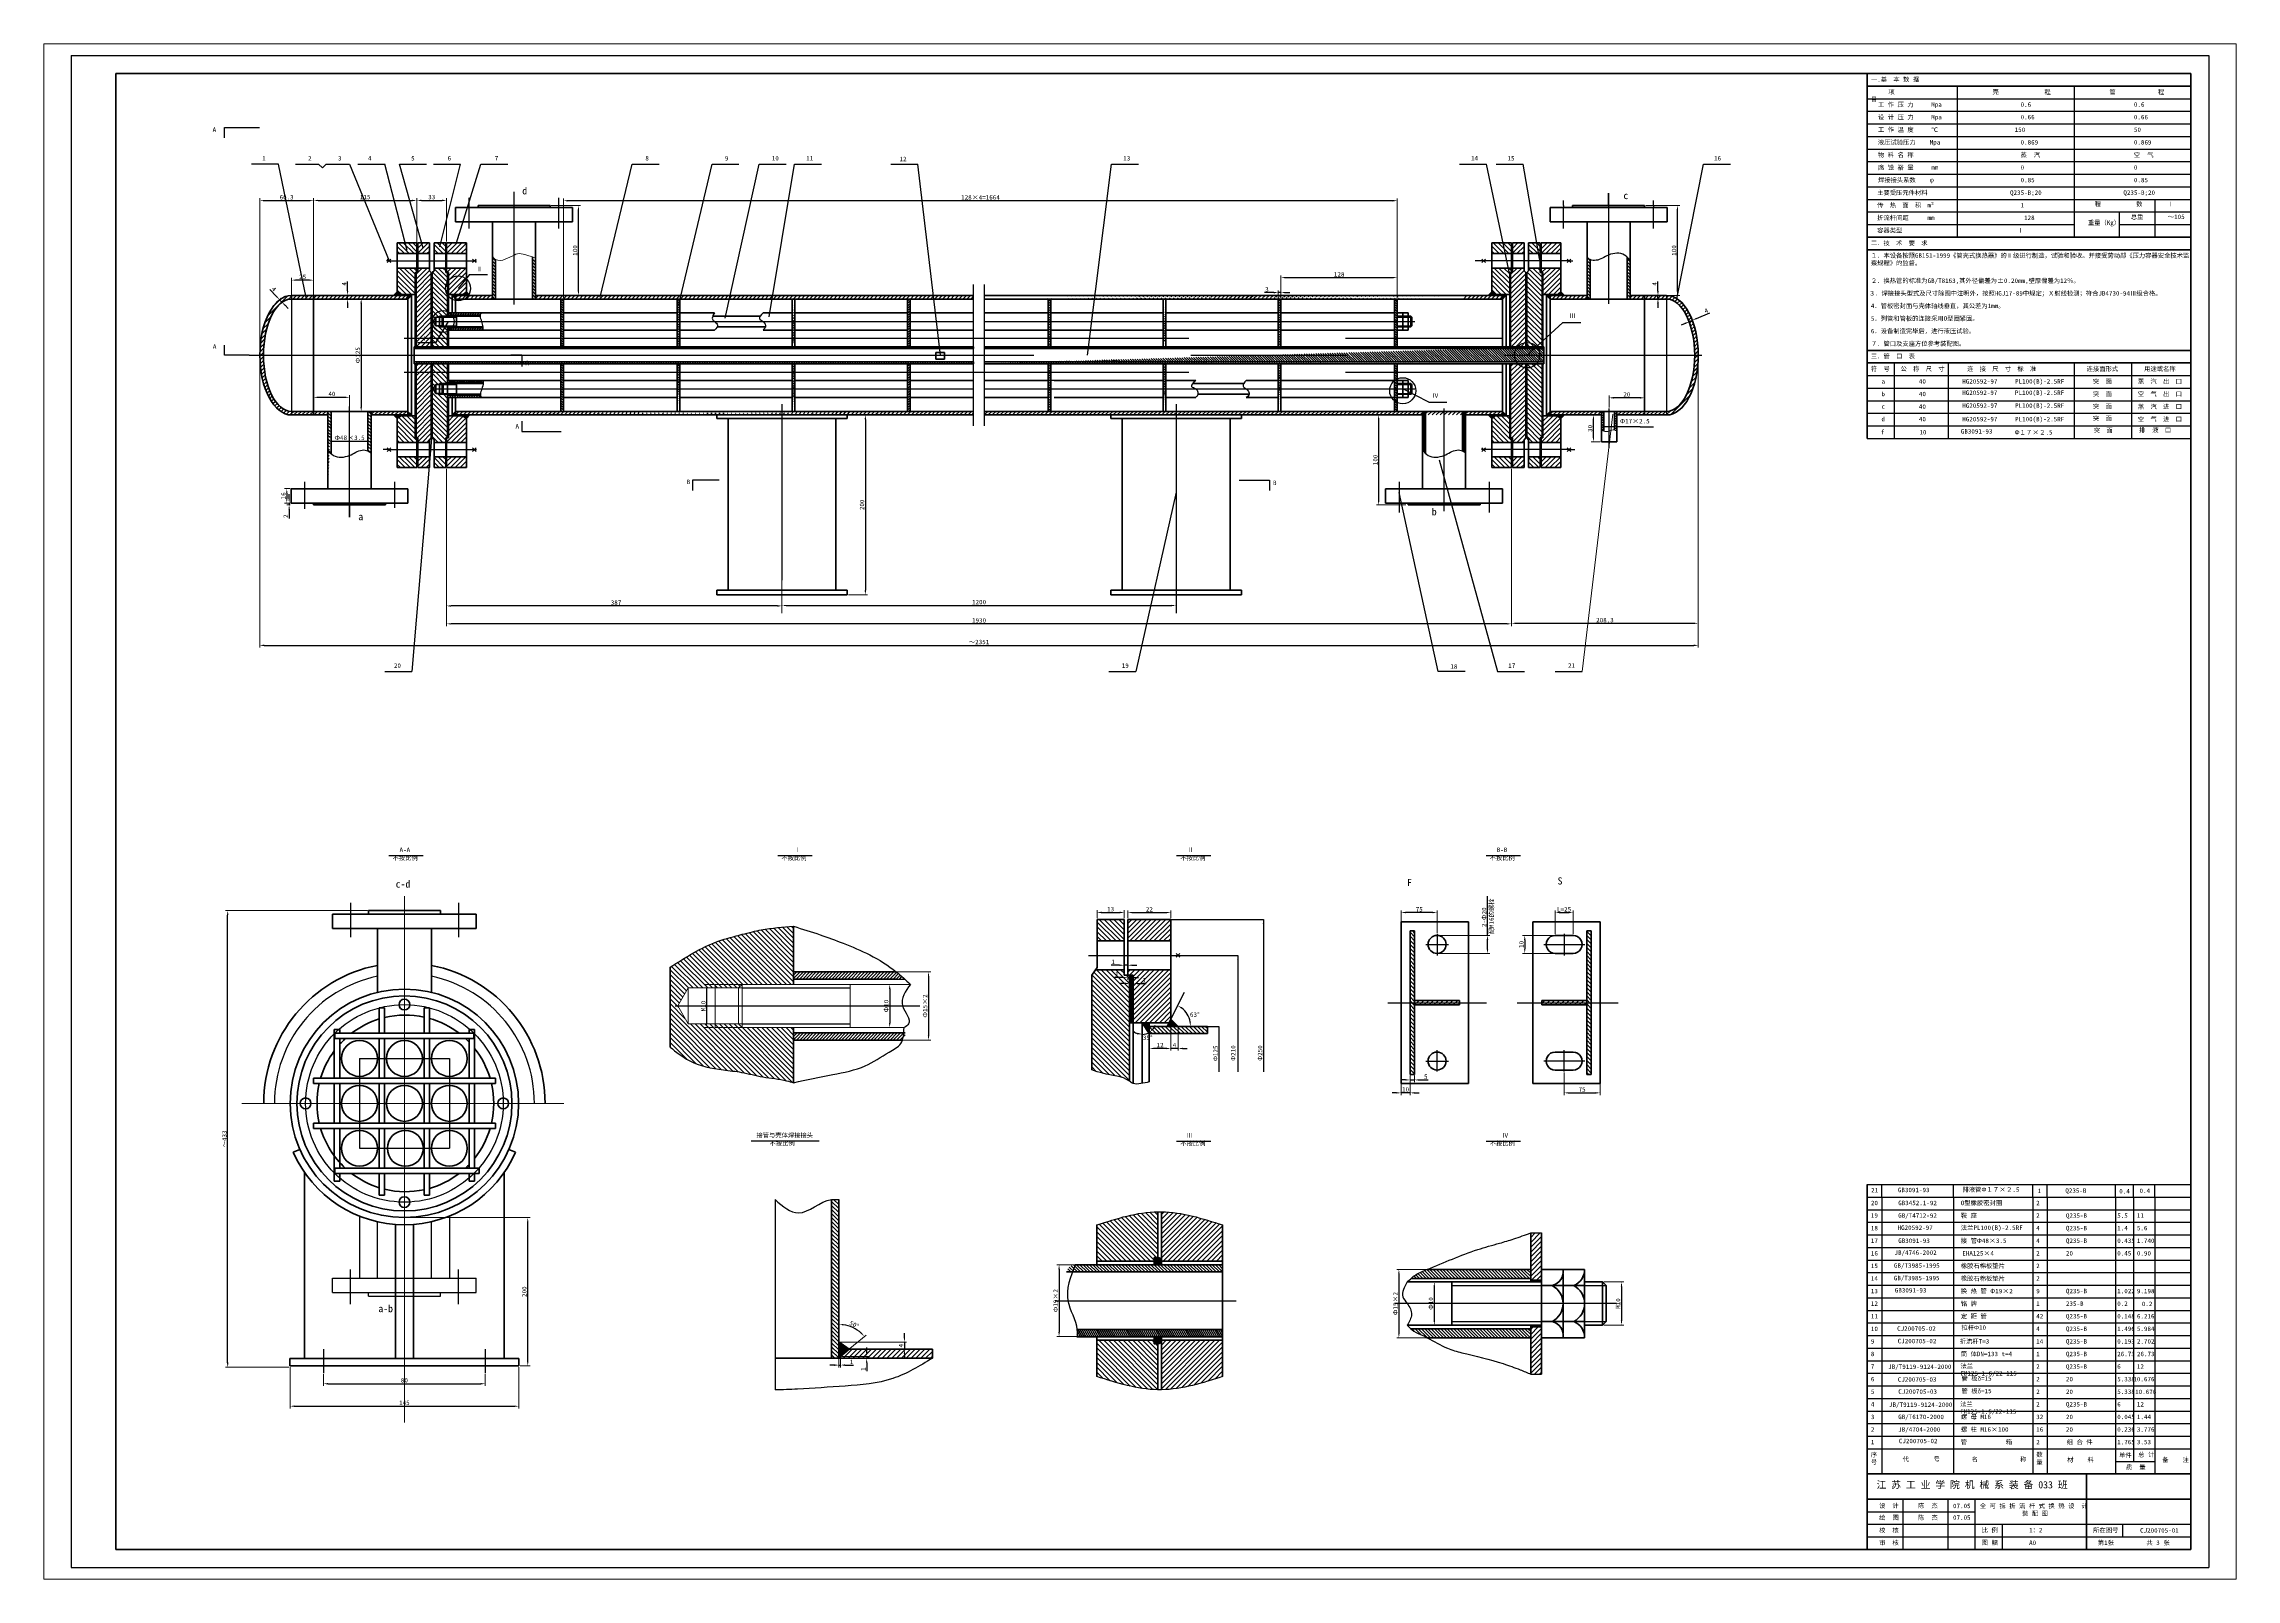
# Paper-space layout '布局1' of a CAD drawing. Header units: millimetres. Extents: x 29 to 262, y 20 to 183.
# The model-space entities are those that its viewports show. They can reach past a viewport. Long polylines and large blocks are cut down to what shows.
import ezdxf

# ---------------------------------------------------------------- set-up
doc = ezdxf.new("R2010")
doc.units = ezdxf.units.MM
doc.header["$LTSCALE"] = 0.5
for name, pattern in [('ACAD_ISO02W100', [15, 12, -3]), ('ACAD_ISO12W100', [21, 12, -3, 0, -3, 0, -3]), ('CENTER', [50.8, 31.75, -6.35, 6.35, -6.35])]:
    doc.linetypes.add(name, pattern=pattern)
doc.layers.get('0').update_dxf_attribs({"linetype": 'CENTER'})
for name, color, linetype in [('中心线', 5, 'CENTER'), ('剖面线', 3, 'Continuous'), ('双点划', 171, 'ACAD_ISO12W100'), ('填充线', 7, 'Continuous'), ('标注', 2, 'Continuous'), ('细实线', 110, 'Continuous'), ('虚线', 102, 'ACAD_ISO02W100')]:
    doc.layers.add(name, color=color, linetype=linetype)
for name, color, linetype, lineweight in [('外框线', 100, 'Continuous', 100), ('粗实线', 4, 'Continuous', 50), ('轮廓线', 1, 'Continuous', 50)]:
    doc.layers.add(name, color=color, linetype=linetype, lineweight=lineweight)
doc.styles.get("Standard").update_dxf_attribs({"font": 'SimSun.ttf'})
doc.dimstyles.new('ISO-25', dxfattribs={"dimtxt": 2.5, "dimasz": 2.5, "dimexe": 1.25, "dimexo": 0.625, "dimtad": 1, "dimtxsty": 'Standard', "dimcen": 2.5, "dimadec": 0, "dimazin": 0, "dimtfac": 1, "dimtmove": 0, "dimatfit": 3, "dimfxl": 0, "dimlwe": 0, "dimarcsym": 0})

# ---------------------------------------------------------------- blocks, each defined once
blk = doc.blocks.new('*D0')
at = {"layer": 'Defpoints', "color": 0, "lineweight": 0}
for p in [(778.4, 924.8), (748.5, 838.8), (778.4, 838.8)]:
    blk.add_point(p, dxfattribs=at)
at = {"layer": '标注', "color": 0, "lineweight": 0}
for p, q in [((748.5, 839.5), (748.5, 926.1)), ((778.4, 839.5), (778.4, 926.1))]:
    blk.add_line(p, q, dxfattribs=at)
at = {"layer": '标注', "color": 0, "lineweight": -2}
blk.add_line((751, 924.8), (775.9, 924.8), dxfattribs=at)
at = {"layer": '标注', "color": 0, "lineweight": 0}
for points in [[(751, 925.2), (751, 924.4), (748.5, 924.8)], [(775.9, 925.2), (775.9, 924.4), (778.4, 924.8)]]:
    blk.add_solid(points, dxfattribs=at)
at = {"layer": '标注', "color": 0, "insert": (763.4, 926.7), "char_height": 2.5, "attachment_point": 5}
blk.add_mtext('60.3', dxfattribs=at)
blk = doc.blocks.new('*D1')
at = {"layer": 'Defpoints', "color": 0, "lineweight": 0}
for p in [(766.1, 880.6), (766.1, 870.1), (778.4, 870.1)]:
    blk.add_point(p, dxfattribs=at)
at = {"layer": '标注', "color": 0, "lineweight": 0}
for p, q in [((766.1, 870.7), (766.1, 881.8)), ((778.4, 870.7), (778.4, 881.8))]:
    blk.add_line(p, q, dxfattribs=at)
at = {"layer": '标注', "color": 0, "lineweight": -2}
blk.add_line((775.9, 880.6), (768.6, 880.6), dxfattribs=at)
at = {"layer": '标注', "color": 0, "lineweight": 0}
for points in [[(768.6, 881), (768.6, 880.2), (766.1, 880.6)], [(775.9, 881), (775.9, 880.2), (778.4, 880.6)]]:
    blk.add_solid(points, dxfattribs=at)
at = {"layer": '标注', "color": 0, "insert": (772.3, 882.4), "char_height": 2.5, "attachment_point": 5}
blk.add_mtext('25', dxfattribs=at)
blk = doc.blocks.new('*D2')
at = {"layer": 'Defpoints', "color": 0, "lineweight": 25}
for p in [(835.9, 924.9), (835.9, 884.8), (778.4, 870.1)]:
    blk.add_point(p, dxfattribs=at)
at = {"layer": '标注', "color": 0, "lineweight": 0}
for p, q in [((778.4, 870.7), (778.4, 926.2)), ((835.9, 885.5), (835.9, 926.2))]:
    blk.add_line(p, q, dxfattribs=at)
at = {"layer": '标注', "color": 0, "lineweight": -2}
blk.add_line((780.9, 924.9), (833.4, 924.9), dxfattribs=at)
at = {"layer": '标注', "color": 0, "lineweight": 25}
for points in [[(780.9, 925.3), (780.9, 924.5), (778.4, 924.9)], [(833.4, 925.3), (833.4, 924.5), (835.9, 924.9)]]:
    blk.add_solid(points, dxfattribs=at)
at = {"layer": '标注', "color": 0, "lineweight": -3, "insert": (807.1, 926.8), "char_height": 2.5, "attachment_point": 5}
blk.add_mtext('115', dxfattribs=at)
blk = doc.blocks.new('*D3')
at = {"layer": 'Defpoints', "color": 0, "lineweight": 0}
for p in [(852.4, 924.9), (835.9, 901.3), (852.4, 901.3)]:
    blk.add_point(p, dxfattribs=at)
at = {"layer": '标注', "color": 0, "lineweight": 0}
for p, q in [((835.9, 902), (835.9, 926.2)), ((852.4, 902), (852.4, 926.2))]:
    blk.add_line(p, q, dxfattribs=at)
at = {"layer": '标注', "color": 0, "lineweight": -2}
blk.add_line((838.4, 924.9), (849.9, 924.9), dxfattribs=at)
at = {"layer": '标注', "color": 0, "lineweight": 0}
for points in [[(838.4, 925.4), (838.4, 924.5), (835.9, 924.9)], [(849.9, 925.4), (849.9, 924.5), (852.4, 924.9)]]:
    blk.add_solid(points, dxfattribs=at)
at = {"layer": '标注', "color": 0, "insert": (844.1, 926.8), "char_height": 2.5, "attachment_point": 5}
blk.add_mtext('33', dxfattribs=at)
blk = doc.blocks.new('*D4')
at = {"layer": 'Defpoints', "color": 0, "lineweight": 0}
for p in [(1038.9, 699.6), (1258.1, 699.6), (1258.1, 699.6)]:
    blk.add_point(p, dxfattribs=at)
at = {"layer": '标注', "color": 0, "lineweight": 0}
for p, q in [((1038.9, 699), (1038.9, 698.3)), ((1258.1, 699), (1258.1, 698.3))]:
    blk.add_line(p, q, dxfattribs=at)
at = {"layer": '标注', "color": 0, "lineweight": -2}
blk.add_line((1041.4, 699.6), (1255.6, 699.6), dxfattribs=at)
at = {"layer": '标注', "color": 0, "lineweight": 0}
for points in [[(1041.4, 700), (1041.4, 699.2), (1038.9, 699.6)], [(1255.6, 700), (1255.6, 699.2), (1258.1, 699.6)]]:
    blk.add_solid(points, dxfattribs=at)
at = {"layer": '标注', "color": 0, "insert": (1148.5, 701.5), "char_height": 2.5, "attachment_point": 5}
blk.add_mtext('1200', dxfattribs=at)
blk = doc.blocks.new('*D5')
at = {"layer": 'Defpoints', "color": 0, "lineweight": 0}
for p in [(852.4, 776.3), (1444.6, 776.3), (852.4, 689.4)]:
    blk.add_point(p, dxfattribs=at)
at = {"layer": '标注', "color": 0, "lineweight": 0}
for p, q in [((852.4, 775.7), (852.4, 688.1)), ((1444.6, 775.7), (1444.6, 688.1))]:
    blk.add_line(p, q, dxfattribs=at)
at = {"layer": '标注', "color": 0, "lineweight": -2}
blk.add_line((1442.1, 689.4), (854.9, 689.4), dxfattribs=at)
at = {"layer": '标注', "color": 0, "lineweight": 0}
for points in [[(854.9, 689.8), (854.9, 689), (852.4, 689.4)], [(1442.1, 689.8), (1442.1, 689), (1444.6, 689.4)]]:
    blk.add_solid(points, dxfattribs=at)
at = {"layer": '标注', "color": 0, "insert": (1148.5, 691.3), "char_height": 2.5, "attachment_point": 5}
blk.add_mtext('1930', dxfattribs=at)
blk = doc.blocks.new('*D6')
at = {"layer": 'Defpoints', "color": 0, "lineweight": 0}
for p in [(1548.5, 838.8), (1444.6, 776.3), (1548.5, 689.7)]:
    blk.add_point(p, dxfattribs=at)
at = {"layer": '标注', "color": 0, "lineweight": 0}
for p, q in [((1548.5, 838.2), (1548.5, 688.4)), ((1444.6, 775.7), (1444.6, 688.4))]:
    blk.add_line(p, q, dxfattribs=at)
at = {"layer": '标注', "color": 0, "lineweight": -2}
blk.add_line((1447.1, 689.7), (1546, 689.7), dxfattribs=at)
at = {"layer": '标注', "color": 0, "lineweight": 0}
for points in [[(1447.1, 690.1), (1447.1, 689.3), (1444.6, 689.7)], [(1546, 690.1), (1546, 689.3), (1548.5, 689.7)]]:
    blk.add_solid(points, dxfattribs=at)
at = {"layer": '标注', "color": 0, "insert": (1496.6, 691.5), "char_height": 2.5, "attachment_point": 5}
blk.add_mtext('208.3', dxfattribs=at)
blk = doc.blocks.new('*D7')
at = {"layer": 'Defpoints', "color": 0, "lineweight": 0}
for p in [(748.5, 838.8), (1548.5, 838.8), (1548.5, 677.4)]:
    blk.add_point(p, dxfattribs=at)
at = {"layer": '标注', "color": 0, "lineweight": 0}
for p, q in [((748.5, 838.2), (748.5, 676.2)), ((1548.5, 838.2), (1548.5, 676.2))]:
    blk.add_line(p, q, dxfattribs=at)
at = {"layer": '标注', "color": 0, "lineweight": -2}
blk.add_line((751, 677.4), (1546, 677.4), dxfattribs=at)
at = {"layer": '标注', "color": 0, "lineweight": 0}
for points in [[(751, 677.9), (751, 677), (748.5, 677.4)], [(1546, 677.9), (1546, 677), (1548.5, 677.4)]]:
    blk.add_solid(points, dxfattribs=at)
at = {"layer": '标注', "color": 0, "insert": (1148.5, 679.3), "char_height": 2.5, "attachment_point": 5}
blk.add_mtext('～2351', dxfattribs=at)
blk = doc.blocks.new('*D8')
at = {"layer": 'Defpoints', "color": 0, "lineweight": 0}
for p in [(797.3, 870.1), (799.6, 872.1), (799.6, 870.1)]:
    blk.add_point(p, dxfattribs=at)
at = {"layer": '标注', "color": 0, "lineweight": -2}
for p, q in [((797.3, 874.6), (797.3, 879.9)), ((797.3, 870.1), (797.3, 872.1)), ((797.3, 867.6), (797.3, 865.1))]:
    blk.add_line(p, q, dxfattribs=at)
at = {"layer": '标注', "color": 0, "lineweight": 0}
for p, q in [((799, 872.1), (796.1, 872.1)), ((799, 870.1), (796.1, 870.1))]:
    blk.add_line(p, q, dxfattribs=at)
for points in [[(796.9, 874.6), (797.7, 874.6), (797.3, 872.1)], [(796.9, 867.6), (797.7, 867.6), (797.3, 870.1)]]:
    blk.add_solid(points, dxfattribs=at)
at = {"layer": '标注', "color": 0, "insert": (795.4, 878.5), "char_height": 2.5, "attachment_point": 5, "rotation": 90}
blk.add_mtext('4', dxfattribs=at)
blk = doc.blocks.new('*D9')
at = {"layer": 'Defpoints', "color": 0, "lineweight": 0}
for p in [(763.5, 756.6), (765.9, 764.6), (765.9, 756.6)]:
    blk.add_point(p, dxfattribs=at)
at = {"layer": '标注', "color": 0, "lineweight": 0}
for p, q in [((765.3, 764.6), (762.2, 764.6)), ((765.3, 756.6), (762.2, 756.6))]:
    blk.add_line(p, q, dxfattribs=at)
at = {"layer": '标注', "color": 0, "lineweight": -2}
blk.add_line((763.5, 762.1), (763.5, 759.1), dxfattribs=at)
at = {"layer": '标注', "color": 0, "lineweight": 0}
for points in [[(763.1, 762.1), (763.9, 762.1), (763.5, 764.6)], [(763.1, 759.1), (763.9, 759.1), (763.5, 756.6)]]:
    blk.add_solid(points, dxfattribs=at)
at = {"layer": '标注', "color": 0, "insert": (761.6, 760.6), "char_height": 2.5, "attachment_point": 5, "rotation": 90}
blk.add_mtext('16', dxfattribs=at)
blk = doc.blocks.new('*D10')
at = {"layer": 'Defpoints', "color": 0, "lineweight": 0}
for p in [(909.9, 922.1), (925.7, 922.1), (901.9, 872.1)]:
    blk.add_point(p, dxfattribs=at)
at = {"layer": '标注', "color": 0, "lineweight": 0}
for p, q in [((910.5, 922.1), (926.9, 922.1)), ((902.5, 872.1), (926.9, 872.1))]:
    blk.add_line(p, q, dxfattribs=at)
at = {"layer": '标注', "color": 0, "lineweight": -2}
blk.add_line((925.7, 874.6), (925.7, 919.6), dxfattribs=at)
at = {"layer": '标注', "color": 0, "lineweight": 0}
for points in [[(925.3, 919.6), (926.1, 919.6), (925.7, 922.1)], [(925.3, 874.6), (926.1, 874.6), (925.7, 872.1)]]:
    blk.add_solid(points, dxfattribs=at)
at = {"layer": '标注', "color": 0, "insert": (923.8, 897.1), "char_height": 2.5, "attachment_point": 5, "rotation": 90}
blk.add_mtext('100', dxfattribs=at)
blk = doc.blocks.new('*D11')
at = {"layer": 'Defpoints', "color": 0, "lineweight": 0}
for p in [(821.3, 870.1), (804.9, 807.6), (821.3, 807.6)]:
    blk.add_point(p, dxfattribs=at)
at = {"layer": '标注', "color": 0, "lineweight": 0}
for p, q in [((820.7, 870.1), (803.6, 870.1)), ((820.7, 807.6), (803.6, 807.6))]:
    blk.add_line(p, q, dxfattribs=at)
at = {"layer": '标注', "color": 0, "lineweight": -2}
blk.add_line((804.9, 867.6), (804.9, 810.1), dxfattribs=at)
at = {"layer": '标注', "color": 0, "lineweight": 0}
for points in [[(804.4, 867.6), (805.3, 867.6), (804.9, 870.1)], [(804.4, 810.1), (805.3, 810.1), (804.9, 807.6)]]:
    blk.add_solid(points, dxfattribs=at)
at = {"layer": '标注', "color": 0, "insert": (803, 838.8), "char_height": 2.5, "attachment_point": 5, "rotation": 90}
blk.add_mtext('Φ125', dxfattribs=at)
blk = doc.blocks.new('*D12')
at = {"layer": 'Defpoints', "color": 0, "lineweight": 0}
for p in [(778.4, 807.6), (798.4, 815.4), (798.4, 807.6)]:
    blk.add_point(p, dxfattribs=at)
at = {"layer": '标注', "color": 0, "lineweight": 0}
for p, q in [((778.4, 808.2), (778.4, 816.6)), ((798.4, 808.2), (798.4, 816.6))]:
    blk.add_line(p, q, dxfattribs=at)
at = {"layer": '标注', "color": 0, "lineweight": -2}
blk.add_line((780.9, 815.4), (795.9, 815.4), dxfattribs=at)
at = {"layer": '标注', "color": 0, "lineweight": 0}
for points in [[(780.9, 815.8), (780.9, 815), (778.4, 815.4)], [(795.9, 815.8), (795.9, 815), (798.4, 815.4)]]:
    blk.add_solid(points, dxfattribs=at)
at = {"layer": '标注', "color": 0, "insert": (788.6, 817.3), "char_height": 2.5, "attachment_point": 5}
blk.add_mtext('40', dxfattribs=at)
blk = doc.blocks.new('*D13')
at = {"layer": 'Defpoints', "color": 0, "lineweight": 0}
for p in [(1526.1, 872.1), (1526.1, 870.1), (1526.1, 870.1)]:
    blk.add_point(p, dxfattribs=at)
at = {"layer": '标注', "color": 0, "lineweight": -2}
for p, q in [((1526.1, 874.6), (1526.1, 879.9)), ((1526.1, 870.1), (1526.1, 872.1)), ((1526.1, 867.6), (1526.1, 865.1))]:
    blk.add_line(p, q, dxfattribs=at)
at = {"layer": '标注', "color": 0, "lineweight": 0}
for p, q in [((1525.4, 872.1), (1524.8, 872.1)), ((1525.4, 870.1), (1524.8, 870.1))]:
    blk.add_line(p, q, dxfattribs=at)
for points in [[(1525.6, 874.6), (1526.5, 874.6), (1526.1, 872.1)], [(1525.6, 867.6), (1526.5, 867.6), (1526.1, 870.1)]]:
    blk.add_solid(points, dxfattribs=at)
at = {"layer": '标注', "color": 0, "insert": (1524.2, 878.5), "char_height": 2.5, "attachment_point": 5, "rotation": 90}
blk.add_mtext('4', dxfattribs=at)
blk = doc.blocks.new('*D14')
at = {"layer": 'Defpoints', "color": 0, "lineweight": 0}
for p in [(1542.8, 859), (1544.6, 859.7), (1545.2, 858.3)]:
    blk.add_point(p, dxfattribs=at)
at = {"layer": '标注', "color": 0, "lineweight": -2}
for p, q in [((1541.2, 856.5), (1538.9, 855.5)), ((1543.5, 857.5), (1545.2, 858.3)), ((1547.5, 859.2), (1554.9, 862.4))]:
    blk.add_line(p, q, dxfattribs=at)
at = {"layer": '标注', "color": 0, "lineweight": 0}
for p, q in [((1543.1, 858.4), (1543.9, 856.4)), ((1544.8, 859.2), (1545.7, 857.1))]:
    blk.add_line(p, q, dxfattribs=at)
for points in [[(1541, 856.9), (1541.3, 856.1), (1543.5, 857.5)], [(1547.3, 859.6), (1547.7, 858.9), (1545.2, 858.3)]]:
    blk.add_solid(points, dxfattribs=at)
at = {"layer": '标注', "color": 0, "insert": (1552.9, 863.6), "char_height": 2.5, "attachment_point": 5, "rotation": 23.2068}
blk.add_mtext('4', dxfattribs=at)
blk = doc.blocks.new('*D15')
at = {"layer": 'Defpoints', "color": 0, "lineweight": 0}
for p in [(758.1, 868.5), (759.5, 869.7), (759.5, 867.1)]:
    blk.add_point(p, dxfattribs=at)
at = {"layer": '标注', "color": 0, "lineweight": -2}
for p, q in [((757.7, 871.5), (754.1, 875.4)), ((760.8, 868.4), (759.5, 869.7)), ((762.5, 866.6), (764.2, 864.8))]:
    blk.add_line(p, q, dxfattribs=at)
at = {"layer": '标注', "color": 0, "lineweight": 0}
for p, q in [((758.6, 868.9), (760.4, 870.6)), ((759.9, 867.5), (761.7, 869.2))]:
    blk.add_line(p, q, dxfattribs=at)
for points in [[(758, 871.8), (757.4, 871.3), (759.5, 869.7)], [(762.8, 866.8), (762.2, 866.3), (760.8, 868.4)]]:
    blk.add_solid(points, dxfattribs=at)
at = {"layer": '标注', "color": 0, "insert": (756.4, 875.6), "char_height": 2.5, "attachment_point": 5, "rotation": 313.8009}
blk.add_mtext('4', dxfattribs=at)
blk = doc.blocks.new('*D16')
at = {"layer": 'Defpoints', "color": 0, "lineweight": 0}
for p in [(1075.1, 805.6), (1075.1, 705.6), (1085.3, 705.6)]:
    blk.add_point(p, dxfattribs=at)
at = {"layer": '标注', "color": 0, "lineweight": 0}
for p, q in [((1075.8, 805.6), (1086.5, 805.6)), ((1075.8, 705.6), (1086.5, 705.6))]:
    blk.add_line(p, q, dxfattribs=at)
at = {"layer": '标注', "color": 0, "lineweight": -2}
blk.add_line((1085.3, 803.1), (1085.3, 708.1), dxfattribs=at)
at = {"layer": '标注', "color": 0, "lineweight": 0}
for points in [[(1084.8, 803.1), (1085.7, 803.1), (1085.3, 805.6)], [(1084.8, 708.1), (1085.7, 708.1), (1085.3, 705.6)]]:
    blk.add_solid(points, dxfattribs=at)
at = {"layer": '标注', "color": 0, "insert": (1083.4, 755.6), "char_height": 2.5, "attachment_point": 5, "rotation": 90}
blk.add_mtext('200', dxfattribs=at)
blk = doc.blocks.new('*D17')
at = {"layer": 'Defpoints', "color": 0, "lineweight": 0}
for p in [(1381.1, 882), (1316.4, 870.1), (1381.1, 870.1)]:
    blk.add_point(p, dxfattribs=at)
at = {"layer": '标注', "color": 0, "lineweight": 0}
for p, q in [((1316.4, 870.7), (1316.4, 883.2)), ((1381.1, 870.7), (1381.1, 883.2))]:
    blk.add_line(p, q, dxfattribs=at)
at = {"layer": '标注', "color": 0, "lineweight": -2}
blk.add_line((1318.9, 882), (1378.6, 882), dxfattribs=at)
at = {"layer": '标注', "color": 0, "lineweight": 0}
for points in [[(1318.9, 882.4), (1318.9, 881.6), (1316.4, 882)], [(1378.6, 882.4), (1378.6, 881.6), (1381.1, 882)]]:
    blk.add_solid(points, dxfattribs=at)
at = {"layer": '标注', "color": 0, "insert": (1348.8, 883.8), "char_height": 2.5, "attachment_point": 5}
blk.add_mtext('128', dxfattribs=at)
blk = doc.blocks.new('*D18')
at = {"layer": 'Defpoints', "color": 0, "lineweight": 0}
for p in [(1314.9, 870.1), (1316.4, 873.7), (1316.4, 870.1)]:
    blk.add_point(p, dxfattribs=at)
at = {"layer": '标注', "color": 0, "lineweight": -2}
for p, q in [((1312.4, 873.7), (1307.3, 873.7)), ((1316.4, 873.7), (1314.9, 873.7)), ((1318.9, 873.7), (1321.4, 873.7))]:
    blk.add_line(p, q, dxfattribs=at)
at = {"layer": '标注', "color": 0, "lineweight": 0}
for p, q in [((1314.9, 870.7), (1314.9, 874.9)), ((1316.4, 870.7), (1316.4, 874.9))]:
    blk.add_line(p, q, dxfattribs=at)
for points in [[(1312.4, 874.1), (1312.4, 873.2), (1314.9, 873.7)], [(1318.9, 874.1), (1318.9, 873.2), (1316.4, 873.7)]]:
    blk.add_solid(points, dxfattribs=at)
at = {"layer": '标注', "color": 0, "insert": (1308.6, 875.5), "char_height": 2.5, "attachment_point": 5}
blk.add_mtext('3', dxfattribs=at)
blk = doc.blocks.new('*D19')
at = {"layer": 'Defpoints', "color": 0, "lineweight": 0}
for p in [(1386.4, 805.6), (1370.7, 755.6), (1386.4, 755.6)]:
    blk.add_point(p, dxfattribs=at)
at = {"layer": '标注', "color": 0, "lineweight": 0}
for p, q in [((1385.8, 805.6), (1369.5, 805.6)), ((1385.8, 755.6), (1369.5, 755.6))]:
    blk.add_line(p, q, dxfattribs=at)
at = {"layer": '标注', "color": 0, "lineweight": -2}
blk.add_line((1370.7, 803.1), (1370.7, 758.1), dxfattribs=at)
at = {"layer": '标注', "color": 0, "lineweight": 0}
for points in [[(1370.3, 803.1), (1371.2, 803.1), (1370.7, 805.6)], [(1370.3, 758.1), (1371.2, 758.1), (1370.7, 755.6)]]:
    blk.add_solid(points, dxfattribs=at)
at = {"layer": '标注', "color": 0, "insert": (1368.9, 780.6), "char_height": 2.5, "attachment_point": 5, "rotation": 90}
blk.add_mtext('100', dxfattribs=at)
blk = doc.blocks.new('*D20')
at = {"layer": 'Defpoints', "color": 0, "lineweight": 0}
for p in [(1518.6, 922.1), (1536.9, 922.1), (1518.6, 872.1)]:
    blk.add_point(p, dxfattribs=at)
at = {"layer": '标注', "color": 0, "lineweight": 0}
for p, q in [((1519.3, 922.1), (1538.2, 922.1)), ((1519.3, 872.1), (1538.2, 872.1))]:
    blk.add_line(p, q, dxfattribs=at)
at = {"layer": '标注', "color": 0, "lineweight": -2}
blk.add_line((1536.9, 874.6), (1536.9, 919.6), dxfattribs=at)
at = {"layer": '标注', "color": 0, "lineweight": 0}
for points in [[(1536.5, 919.6), (1537.3, 919.6), (1536.9, 922.1)], [(1536.5, 874.6), (1537.3, 874.6), (1536.9, 872.1)]]:
    blk.add_solid(points, dxfattribs=at)
at = {"layer": '标注', "color": 0, "insert": (1535, 897.1), "char_height": 2.5, "attachment_point": 5, "rotation": 90}
blk.add_mtext('100', dxfattribs=at)
blk = doc.blocks.new('*D21')
at = {"layer": 'Defpoints', "color": 0, "lineweight": 0}
for p in [(1381.1, 924.8), (917.4, 870.1), (1381.1, 870.1)]:
    blk.add_point(p, dxfattribs=at)
at = {"layer": '标注', "color": 0, "lineweight": 0}
for p, q in [((917.4, 870.7), (917.4, 926)), ((1381.1, 870.7), (1381.1, 926))]:
    blk.add_line(p, q, dxfattribs=at)
at = {"layer": '标注', "color": 0, "lineweight": -2}
blk.add_line((919.9, 924.8), (1378.6, 924.8), dxfattribs=at)
at = {"layer": '标注', "color": 0, "lineweight": 0}
for points in [[(919.9, 925.2), (919.9, 924.3), (917.4, 924.8)], [(1378.6, 925.2), (1378.6, 924.3), (1381.1, 924.8)]]:
    blk.add_solid(points, dxfattribs=at)
at = {"layer": '标注', "color": 0, "insert": (1149.3, 926.6), "char_height": 2.5, "attachment_point": 5}
blk.add_mtext('128×4=1664', dxfattribs=at)
blk = doc.blocks.new('*D22')
at = {"layer": 'Defpoints', "color": 0, "lineweight": 0}
for p in [(765.9, 756.6), (764.8, 755.6), (765.9, 755.6)]:
    blk.add_point(p, dxfattribs=at)
at = {"layer": '标注', "color": 0, "lineweight": 0}
for p, q in [((765.3, 756.6), (763.5, 756.6)), ((765.3, 755.6), (763.5, 755.6))]:
    blk.add_line(p, q, dxfattribs=at)
at = {"layer": '标注', "color": 0, "lineweight": -2}
for p, q in [((764.8, 759.1), (764.8, 761.6)), ((764.8, 756.6), (764.8, 755.6)), ((764.8, 753.1), (764.8, 748))]:
    blk.add_line(p, q, dxfattribs=at)
at = {"layer": '标注', "color": 0, "lineweight": 0}
for points in [[(764.4, 759.1), (765.2, 759.1), (764.8, 756.6)], [(764.4, 753.1), (765.2, 753.1), (764.8, 755.6)]]:
    blk.add_solid(points, dxfattribs=at)
at = {"layer": '标注', "color": 0, "insert": (762.9, 749.3), "char_height": 2.5, "attachment_point": 5, "rotation": 90}
blk.add_mtext('2', dxfattribs=at)
blk = doc.blocks.new('*D23')
at = {"layer": 'Defpoints', "color": 0, "lineweight": 0}
for p in [(786.4, 798.9), (810.4, 795.9), (810.4, 791)]:
    blk.add_point(p, dxfattribs=at)
at = {"layer": '标注', "color": 0, "lineweight": 0}
for p, q in [((786.4, 798.3), (786.4, 789.7)), ((810.4, 795.2), (810.4, 789.7))]:
    blk.add_line(p, q, dxfattribs=at)
at = {"layer": '标注', "color": 0, "lineweight": -2}
blk.add_line((788.9, 791), (807.9, 791), dxfattribs=at)
at = {"layer": '标注', "color": 0, "lineweight": 0}
for points in [[(788.9, 791.4), (788.9, 790.6), (786.4, 791)], [(807.9, 791.4), (807.9, 790.6), (810.4, 791)]]:
    blk.add_solid(points, dxfattribs=at)
at = {"layer": '标注', "color": 0, "insert": (798.4, 792.9), "char_height": 2.5, "attachment_point": 5}
blk.add_mtext('Φ48×3.5', dxfattribs=at)
blk = doc.blocks.new('*D24')
at = {"layer": 'Defpoints', "color": 0, "lineweight": 0}
for p in [(765.3, 276.6), (892.5, 276.6), (892.5, 254.2)]:
    blk.add_point(p, dxfattribs=at)
at = {"layer": '标注', "color": 0, "lineweight": 0}
for p, q in [((765.3, 275.9), (765.3, 253)), ((892.5, 275.9), (892.5, 253))]:
    blk.add_line(p, q, dxfattribs=at)
at = {"layer": '标注', "color": 0, "lineweight": -2}
blk.add_line((767.8, 254.2), (890, 254.2), dxfattribs=at)
at = {"layer": '标注', "color": 0, "lineweight": 0}
for points in [[(767.8, 254.6), (767.8, 253.8), (765.3, 254.2)], [(890, 254.6), (890, 253.8), (892.5, 254.2)]]:
    blk.add_solid(points, dxfattribs=at)
at = {"layer": '标注', "color": 0, "lineweight": 0, "insert": (828.9, 256.1), "char_height": 2.5, "attachment_point": 5}
blk.add_mtext('145', dxfattribs=at)
blk = doc.blocks.new('*D25')
at = {"layer": 'Defpoints', "color": 0, "lineweight": 0}
for p in [(1095.8, 488.8), (1095.8, 464.8), (1098.8, 464.8)]:
    blk.add_point(p, dxfattribs=at)
at = {"layer": '标注', "color": 0, "lineweight": 0}
for p, q in [((1096.4, 488.8), (1100, 488.8)), ((1096.4, 464.8), (1100, 464.8))]:
    blk.add_line(p, q, dxfattribs=at)
at = {"layer": '标注', "color": 0, "lineweight": -2}
blk.add_line((1098.8, 486.3), (1098.8, 467.3), dxfattribs=at)
at = {"layer": '标注', "color": 0, "lineweight": 0}
for points in [[(1098.4, 486.3), (1099.2, 486.3), (1098.8, 488.8)], [(1098.4, 467.3), (1099.2, 467.3), (1098.8, 464.8)]]:
    blk.add_solid(points, dxfattribs=at)
at = {"layer": '标注', "color": 0, "insert": (1096.9, 476.8), "char_height": 2.5, "attachment_point": 5, "rotation": 90}
blk.add_mtext('Φ10', dxfattribs=at)
blk = doc.blocks.new('*D26')
at = {"layer": 'Defpoints', "color": 0, "lineweight": 25}
for p in [(1097, 495.8), (1097, 457.8), (1120.4, 457.8)]:
    blk.add_point(p, dxfattribs=at)
at = {"layer": '标注', "color": 0, "lineweight": 0}
for p, q in [((1097.6, 495.8), (1121.6, 495.8)), ((1097.6, 457.8), (1121.6, 457.8))]:
    blk.add_line(p, q, dxfattribs=at)
at = {"layer": '标注', "color": 0, "lineweight": -2}
blk.add_line((1120.4, 493.3), (1120.4, 460.3), dxfattribs=at)
at = {"layer": '标注', "color": 0, "lineweight": 25}
for points in [[(1120, 493.3), (1120.8, 493.3), (1120.4, 495.8)], [(1120, 460.3), (1120.8, 460.3), (1120.4, 457.8)]]:
    blk.add_solid(points, dxfattribs=at)
at = {"layer": '标注', "color": 0, "insert": (1118.5, 476.8), "char_height": 2.5, "attachment_point": 5, "rotation": 90}
blk.add_mtext('Φ15×2', dxfattribs=at)
blk = doc.blocks.new('*D27')
at = {"layer": 'Defpoints', "color": 0, "lineweight": 0}
for p in [(1214.2, 525), (1229.2, 528.9), (1229.2, 525)]:
    blk.add_point(p, dxfattribs=at)
at = {"layer": '标注', "color": 0, "lineweight": 0}
for p, q in [((1214.2, 525.6), (1214.2, 530.1)), ((1229.2, 525.6), (1229.2, 530.1))]:
    blk.add_line(p, q, dxfattribs=at)
at = {"layer": '标注', "color": 0, "lineweight": -2}
blk.add_line((1216.7, 528.9), (1226.7, 528.9), dxfattribs=at)
at = {"layer": '标注', "color": 0, "lineweight": 0}
for points in [[(1216.7, 529.3), (1216.7, 528.4), (1214.2, 528.9)], [(1226.7, 529.3), (1226.7, 528.4), (1229.2, 528.9)]]:
    blk.add_solid(points, dxfattribs=at)
at = {"layer": '标注', "color": 0, "insert": (1221.7, 530.7), "char_height": 2.5, "attachment_point": 5}
blk.add_mtext('13', dxfattribs=at)
blk = doc.blocks.new('*D28')
at = {"layer": 'Defpoints', "color": 0, "lineweight": 0}
for p in [(1229.2, 499.5), (1229.2, 495.2), (1231.2, 495.2)]:
    blk.add_point(p, dxfattribs=at)
at = {"layer": '标注', "color": 0, "lineweight": 0}
for p, q in [((1229.2, 495.9), (1229.2, 500.7)), ((1231.2, 495.9), (1231.2, 500.7))]:
    blk.add_line(p, q, dxfattribs=at)
at = {"layer": '标注', "color": 0, "lineweight": -2}
for p, q in [((1226.7, 499.5), (1221.9, 499.5)), ((1231.2, 499.5), (1229.2, 499.5)), ((1233.7, 499.5), (1236.2, 499.5))]:
    blk.add_line(p, q, dxfattribs=at)
at = {"layer": '标注', "color": 0, "lineweight": 0}
for points in [[(1226.7, 499.9), (1226.7, 499.1), (1229.2, 499.5)], [(1233.7, 499.9), (1233.7, 499.1), (1231.2, 499.5)]]:
    blk.add_solid(points, dxfattribs=at)
at = {"layer": '标注', "color": 0, "insert": (1223.1, 501.4), "char_height": 2.5, "attachment_point": 5}
blk.add_mtext('1', dxfattribs=at)
blk = doc.blocks.new('*D29')
at = {"layer": 'Defpoints', "color": 0, "lineweight": 0}
for p in [(1231.2, 525), (1255.2, 528.8), (1255.2, 525)]:
    blk.add_point(p, dxfattribs=at)
at = {"layer": '标注', "color": 0, "lineweight": 0}
for p, q in [((1231.2, 525.6), (1231.2, 530)), ((1255.2, 525.6), (1255.2, 530))]:
    blk.add_line(p, q, dxfattribs=at)
at = {"layer": '标注', "color": 0, "lineweight": -2}
blk.add_line((1233.7, 528.8), (1252.7, 528.8), dxfattribs=at)
at = {"layer": '标注', "color": 0, "lineweight": 0}
for points in [[(1233.7, 529.2), (1233.7, 528.4), (1231.2, 528.8)], [(1252.7, 529.2), (1252.7, 528.4), (1255.2, 528.8)]]:
    blk.add_solid(points, dxfattribs=at)
at = {"layer": '标注', "color": 0, "insert": (1243.2, 530.6), "char_height": 2.5, "attachment_point": 5}
blk.add_mtext('22', dxfattribs=at)
blk = doc.blocks.new('*D30')
at = {"layer": 'Defpoints', "color": 0, "lineweight": 0}
for p in [(1231.2, 494), (1232.2, 494), (1232.2, 492.6)]:
    blk.add_point(p, dxfattribs=at)
at = {"layer": '标注', "color": 0, "lineweight": -2}
for p, q in [((1228.7, 492.6), (1223.9, 492.6)), ((1232.2, 492.6), (1231.2, 492.6)), ((1234.7, 492.6), (1237.2, 492.6))]:
    blk.add_line(p, q, dxfattribs=at)
at = {"layer": '标注', "color": 0, "lineweight": 0}
for p, q in [((1231.2, 493.4), (1231.2, 491.4)), ((1232.2, 493.4), (1232.2, 491.4))]:
    blk.add_line(p, q, dxfattribs=at)
for points in [[(1228.7, 493), (1228.7, 492.2), (1231.2, 492.6)], [(1234.7, 493), (1234.7, 492.2), (1232.2, 492.6)]]:
    blk.add_solid(points, dxfattribs=at)
at = {"layer": '标注', "color": 0, "insert": (1225.1, 494.5), "char_height": 2.5, "attachment_point": 5}
blk.add_mtext('1', dxfattribs=at)
blk = doc.blocks.new('*D31')
at = {"layer": 'Defpoints', "color": 0, "lineweight": 0}
for p in [(1232.2, 491.1), (1234.2, 491.1), (1234.2, 489.3)]:
    blk.add_point(p, dxfattribs=at)
at = {"layer": '标注', "color": 0, "lineweight": -2}
for p, q in [((1229.7, 489.3), (1227.2, 489.3)), ((1232.2, 489.3), (1234.2, 489.3)), ((1236.7, 489.3), (1241.5, 489.3))]:
    blk.add_line(p, q, dxfattribs=at)
at = {"layer": '标注', "color": 0, "lineweight": 0}
for p, q in [((1232.2, 490.5), (1232.2, 488.1)), ((1234.2, 490.5), (1234.2, 488.1))]:
    blk.add_line(p, q, dxfattribs=at)
for points in [[(1229.7, 489.8), (1229.7, 488.9), (1232.2, 489.3)], [(1236.7, 489.8), (1236.7, 488.9), (1234.2, 489.3)]]:
    blk.add_solid(points, dxfattribs=at)
at = {"layer": '标注', "color": 0, "insert": (1240.3, 491.2), "char_height": 2.5, "attachment_point": 5}
blk.add_mtext('1', dxfattribs=at)
blk = doc.blocks.new('*D32')
at = {"layer": 'Defpoints', "color": 0, "lineweight": 0}
for p in [(1403.9, 323.3), (1401.7, 299.3), (1403.9, 299.3)]:
    blk.add_point(p, dxfattribs=at)
at = {"layer": '标注', "color": 0, "lineweight": 0}
for p, q in [((1403.3, 323.3), (1400.5, 323.3)), ((1403.3, 299.3), (1400.5, 299.3))]:
    blk.add_line(p, q, dxfattribs=at)
at = {"layer": '标注', "color": 0, "lineweight": -2}
blk.add_line((1401.7, 320.8), (1401.7, 301.8), dxfattribs=at)
at = {"layer": '标注', "color": 0, "lineweight": 0}
for points in [[(1401.3, 320.8), (1402.1, 320.8), (1401.7, 323.3)], [(1401.3, 301.8), (1402.1, 301.8), (1401.7, 299.3)]]:
    blk.add_solid(points, dxfattribs=at)
at = {"layer": '标注', "color": 0, "insert": (1399.8, 311.3), "char_height": 2.5, "attachment_point": 5, "rotation": 90}
blk.add_mtext('Φ10', dxfattribs=at)
blk = doc.blocks.new('*D33')
at = {"layer": 'Defpoints', "color": 0, "lineweight": 0}
for p in [(1495.3, 323.3), (1495.3, 299.3), (1505.8, 299.3)]:
    blk.add_point(p, dxfattribs=at)
at = {"layer": '标注', "color": 0, "lineweight": 0}
for p, q in [((1495.9, 323.3), (1507.1, 323.3)), ((1495.9, 299.3), (1507.1, 299.3))]:
    blk.add_line(p, q, dxfattribs=at)
at = {"layer": '标注', "color": 0, "lineweight": -2}
blk.add_line((1505.8, 320.8), (1505.8, 301.8), dxfattribs=at)
at = {"layer": '标注', "color": 0, "lineweight": 0}
for points in [[(1505.4, 320.8), (1506.2, 320.8), (1505.8, 323.3)], [(1505.4, 301.8), (1506.2, 301.8), (1505.8, 299.3)]]:
    blk.add_solid(points, dxfattribs=at)
at = {"layer": '标注', "color": 0, "insert": (1503.9, 311.3), "char_height": 2.5, "attachment_point": 5, "rotation": 90}
blk.add_mtext('M10', dxfattribs=at)
blk = doc.blocks.new('*D34')
at = {"layer": 'Defpoints', "color": 0, "lineweight": 0}
for p in [(1411, 330.3), (1382, 292.3), (1411, 292.3)]:
    blk.add_point(p, dxfattribs=at)
at = {"layer": '标注', "color": 0, "lineweight": 0}
for p, q in [((1410.4, 330.3), (1380.8, 330.3)), ((1410.4, 292.3), (1380.8, 292.3))]:
    blk.add_line(p, q, dxfattribs=at)
at = {"layer": '标注', "color": 0, "lineweight": -2}
blk.add_line((1382, 327.8), (1382, 294.8), dxfattribs=at)
at = {"layer": '标注', "color": 0, "lineweight": 0}
for points in [[(1381.6, 327.8), (1382.4, 327.8), (1382, 330.3)], [(1381.6, 294.8), (1382.4, 294.8), (1382, 292.3)]]:
    blk.add_solid(points, dxfattribs=at)
at = {"layer": '标注', "color": 0, "insert": (1380.1, 311.3), "char_height": 2.5, "attachment_point": 5, "rotation": 90}
blk.add_mtext('Φ15×2', dxfattribs=at)
blk = doc.blocks.new('*D35')
at = {"layer": 'Defpoints', "color": 0, "lineweight": 0}
for p in [(1210, 332.9), (1193, 292.9), (1210, 292.9)]:
    blk.add_point(p, dxfattribs=at)
at = {"layer": '标注', "color": 0, "lineweight": 0}
for p, q in [((1209.4, 332.9), (1191.8, 332.9)), ((1209.4, 292.9), (1191.8, 292.9))]:
    blk.add_line(p, q, dxfattribs=at)
at = {"layer": '标注', "color": 0, "lineweight": -2}
blk.add_line((1193, 330.4), (1193, 295.4), dxfattribs=at)
at = {"layer": '标注', "color": 0, "lineweight": 0}
for points in [[(1192.6, 330.4), (1193.4, 330.4), (1193, 332.9)], [(1192.6, 295.4), (1193.4, 295.4), (1193, 292.9)]]:
    blk.add_solid(points, dxfattribs=at)
at = {"layer": '标注', "color": 0, "insert": (1191.1, 312.9), "char_height": 2.5, "attachment_point": 5, "rotation": 90}
blk.add_mtext('Φ19×2', dxfattribs=at)
blk = doc.blocks.new('*D36')
at = {"layer": 'Defpoints', "color": 0, "lineweight": 0}
for p in [(1070.5, 280.9), (1071.5, 280.9), (1071.5, 277.1)]:
    blk.add_point(p, dxfattribs=at)
at = {"layer": '标注', "color": 0, "lineweight": -2}
for p, q in [((1068, 277.1), (1065.5, 277.1)), ((1070.5, 277.1), (1071.5, 277.1)), ((1074, 277.1), (1078.7, 277.1))]:
    blk.add_line(p, q, dxfattribs=at)
at = {"layer": '标注', "color": 0, "lineweight": 0}
for p, q in [((1070.5, 280.3), (1070.5, 275.8)), ((1071.5, 280.3), (1071.5, 275.8))]:
    blk.add_line(p, q, dxfattribs=at)
for points in [[(1068, 277.5), (1068, 276.6), (1070.5, 277.1)], [(1074, 277.5), (1074, 276.6), (1071.5, 277.1)]]:
    blk.add_solid(points, dxfattribs=at)
at = {"layer": '标注', "color": 0, "insert": (1077.6, 278.9), "char_height": 2.5, "attachment_point": 5}
blk.add_mtext('1', dxfattribs=at)
blk = doc.blocks.new('*D37')
at = {"layer": 'Defpoints', "color": 0, "lineweight": 0}
for p in [(1071.5, 281.9), (1071.5, 280.9), (1086, 280.9)]:
    blk.add_point(p, dxfattribs=at)
at = {"layer": '标注', "color": 0, "lineweight": 0}
for p, q in [((1072.1, 281.9), (1087.2, 281.9)), ((1072.1, 280.9), (1087.2, 280.9))]:
    blk.add_line(p, q, dxfattribs=at)
at = {"layer": '标注', "color": 0, "lineweight": -2}
for p, q in [((1086, 284.4), (1086, 286.9)), ((1086, 281.9), (1086, 280.9)), ((1086, 278.4), (1086, 273.7))]:
    blk.add_line(p, q, dxfattribs=at)
at = {"layer": '标注', "color": 0, "lineweight": 0}
for points in [[(1085.6, 284.4), (1086.4, 284.4), (1086, 281.9)], [(1085.6, 278.4), (1086.4, 278.4), (1086, 280.9)]]:
    blk.add_solid(points, dxfattribs=at)
at = {"layer": '标注', "color": 0, "insert": (1084.1, 274.8), "char_height": 2.5, "attachment_point": 5, "rotation": 90}
blk.add_mtext('1', dxfattribs=at)
blk = doc.blocks.new('*D38')
at = {"layer": 'Defpoints', "color": 0, "lineweight": 0}
for p in [(1070.5, 289.9), (1081, 285.9), (1107, 285.9)]:
    blk.add_point(p, dxfattribs=at)
at = {"layer": '标注', "color": 0, "lineweight": -2}
for p, q in [((1107, 292.4), (1107, 294.9)), ((1107, 289.9), (1107, 285.9)), ((1107, 283.4), (1107, 280.9))]:
    blk.add_line(p, q, dxfattribs=at)
at = {"layer": '标注', "color": 0, "lineweight": 0}
for p, q in [((1071.1, 289.9), (1108.2, 289.9)), ((1081.6, 285.9), (1108.2, 285.9))]:
    blk.add_line(p, q, dxfattribs=at)
for points in [[(1106.6, 292.4), (1107.4, 292.4), (1107, 289.9)], [(1106.6, 283.4), (1107.4, 283.4), (1107, 285.9)]]:
    blk.add_solid(points, dxfattribs=at)
at = {"layer": '标注', "color": 0, "insert": (1105.1, 287.9), "char_height": 2.5, "attachment_point": 5, "rotation": 90}
blk.add_mtext('4', dxfattribs=at)
blk = doc.blocks.new('*D39')
at = {"layer": 'Defpoints', "color": 0, "lineweight": 0}
for p in [(1070.5, 369.2), (1080.7, 296.6), (1070.5, 280.9), (1071.5, 281.9), (1076.3, 285.9)]:
    blk.add_point(p, dxfattribs=at)
at = {"layer": '标注', "color": 0, "lineweight": 0}
blk.add_line((1076.7, 286.3), (1085.7, 293.8), dxfattribs=at)
at = {"layer": '标注', "color": 0, "lineweight": -2}
blk.add_arc((1070.5, 281.1), 18.6, 47.7165, 82.2835, dxfattribs=at)
at = {"layer": '标注', "color": 0, "lineweight": 0}
for points in [[(1073, 299.1), (1073, 299.9), (1070.5, 299.7)], [(1083.3, 295.1), (1082.7, 294.6), (1084.7, 293)]]:
    blk.add_solid(points, dxfattribs=at)
at = {"layer": '标注', "color": 0, "insert": (1079.1, 299.6), "char_height": 2.5, "attachment_point": 5, "rotation": 335}
blk.add_mtext('50°', dxfattribs=at)
blk = doc.blocks.new('*D40')
at = {"layer": 'Defpoints', "color": 0, "lineweight": 0}
for p in [(1478.9, 528.8), (1468.9, 516.1), (1478.9, 516.1)]:
    blk.add_point(p, dxfattribs=at)
at = {"layer": '标注', "color": 0, "lineweight": 0}
for p, q in [((1468.9, 516.7), (1468.9, 530)), ((1478.9, 516.7), (1478.9, 530))]:
    blk.add_line(p, q, dxfattribs=at)
at = {"layer": '标注', "color": 0, "lineweight": -2}
blk.add_line((1471.4, 528.8), (1476.4, 528.8), dxfattribs=at)
at = {"layer": '标注', "color": 0, "lineweight": 0}
for points in [[(1471.4, 529.2), (1471.4, 528.4), (1468.9, 528.8)], [(1476.4, 529.2), (1476.4, 528.4), (1478.9, 528.8)]]:
    blk.add_solid(points, dxfattribs=at)
at = {"layer": '标注', "color": 0, "insert": (1473.9, 530.6), "char_height": 2.5, "attachment_point": 5}
blk.add_mtext('L=25', dxfattribs=at)
blk = doc.blocks.new('*D41')
at = {"layer": 'Defpoints', "color": 0, "lineweight": 0}
for p in [(1383.2, 528.8), (1383.2, 516.9), (1403.3, 516.9)]:
    blk.add_point(p, dxfattribs=at)
at = {"layer": '标注', "color": 0, "lineweight": 0}
for p, q in [((1383.2, 517.5), (1383.2, 530)), ((1403.3, 517.5), (1403.3, 530))]:
    blk.add_line(p, q, dxfattribs=at)
at = {"layer": '标注', "color": 0, "lineweight": -2}
blk.add_line((1400.8, 528.8), (1385.7, 528.8), dxfattribs=at)
at = {"layer": '标注', "color": 0, "lineweight": 0}
for points in [[(1385.7, 529.2), (1385.7, 528.4), (1383.2, 528.8)], [(1400.8, 529.2), (1400.8, 528.4), (1403.3, 528.8)]]:
    blk.add_solid(points, dxfattribs=at)
at = {"layer": '标注', "color": 0, "insert": (1393.3, 530.6), "char_height": 2.5, "attachment_point": 5}
blk.add_mtext('75', dxfattribs=at)
blk = doc.blocks.new('*D42')
at = {"layer": 'Defpoints', "color": 0, "lineweight": 0}
for p in [(1473.9, 440.4), (1494, 440.4), (1494, 428.5)]:
    blk.add_point(p, dxfattribs=at)
at = {"layer": '标注', "color": 0, "lineweight": 0}
for p, q in [((1473.9, 439.8), (1473.9, 427.3)), ((1494, 439.8), (1494, 427.3))]:
    blk.add_line(p, q, dxfattribs=at)
at = {"layer": '标注', "color": 0, "lineweight": -2}
blk.add_line((1476.4, 428.5), (1491.5, 428.5), dxfattribs=at)
at = {"layer": '标注', "color": 0, "lineweight": 0}
for points in [[(1476.4, 428.9), (1476.4, 428.1), (1473.9, 428.5)], [(1491.5, 428.9), (1491.5, 428.1), (1494, 428.5)]]:
    blk.add_solid(points, dxfattribs=at)
at = {"layer": '标注', "color": 0, "insert": (1483.9, 430.4), "char_height": 2.5, "attachment_point": 5}
blk.add_mtext('75', dxfattribs=at)
blk = doc.blocks.new('*D43')
at = {"layer": 'Defpoints', "color": 0, "lineweight": 0}
for p in [(1471.4, 516.1), (1452, 506.1), (1471.4, 506.1)]:
    blk.add_point(p, dxfattribs=at)
at = {"layer": '标注', "color": 0, "lineweight": 0}
for p, q in [((1470.8, 516.1), (1450.8, 516.1)), ((1470.8, 506.1), (1450.8, 506.1))]:
    blk.add_line(p, q, dxfattribs=at)
at = {"layer": '标注', "color": 0, "lineweight": -2}
blk.add_line((1452, 513.6), (1452, 508.6), dxfattribs=at)
at = {"layer": '标注', "color": 0, "lineweight": 0}
for points in [[(1451.6, 513.6), (1452.4, 513.6), (1452, 516.1)], [(1451.6, 508.6), (1452.4, 508.6), (1452, 506.1)]]:
    blk.add_solid(points, dxfattribs=at)
at = {"layer": '标注', "color": 0, "insert": (1450.1, 511.1), "char_height": 2.5, "attachment_point": 5, "rotation": 90}
blk.add_mtext('10', dxfattribs=at)
blk = doc.blocks.new('*D44')
at = {"layer": 'Defpoints', "color": 0, "lineweight": 0}
for p in [(1383.2, 438.7), (1383.2, 428.5), (1388.2, 438.7)]:
    blk.add_point(p, dxfattribs=at)
at = {"layer": '标注', "color": 0, "lineweight": -2}
for p, q in [((1380.7, 428.5), (1378.2, 428.5)), ((1388.2, 428.5), (1383.2, 428.5)), ((1390.7, 428.5), (1393.2, 428.5))]:
    blk.add_line(p, q, dxfattribs=at)
at = {"layer": '标注', "color": 0, "lineweight": 0}
for p, q in [((1383.2, 438.1), (1383.2, 427.3)), ((1388.2, 438.1), (1388.2, 427.3))]:
    blk.add_line(p, q, dxfattribs=at)
for points in [[(1380.7, 428.9), (1380.7, 428.1), (1383.2, 428.5)], [(1390.7, 428.9), (1390.7, 428.1), (1388.2, 428.5)]]:
    blk.add_solid(points, dxfattribs=at)
at = {"layer": '标注', "color": 0, "insert": (1385.7, 430.4), "char_height": 2.5, "attachment_point": 5}
blk.add_mtext('10', dxfattribs=at)
blk = doc.blocks.new('*D45')
at = {"layer": 'Defpoints', "color": 0, "lineweight": 0}
for p in [(1388.2, 438.7), (1390.7, 438.7), (1390.7, 435.7)]:
    blk.add_point(p, dxfattribs=at)
at = {"layer": '标注', "color": 0, "lineweight": -2}
for p, q in [((1385.7, 435.7), (1383.2, 435.7)), ((1388.2, 435.7), (1390.7, 435.7)), ((1393.2, 435.7), (1398.3, 435.7))]:
    blk.add_line(p, q, dxfattribs=at)
at = {"layer": '标注', "color": 0, "lineweight": 0}
for p, q in [((1388.2, 438.1), (1388.2, 434.5)), ((1390.7, 438.1), (1390.7, 434.5))]:
    blk.add_line(p, q, dxfattribs=at)
for points in [[(1385.7, 436.1), (1385.7, 435.3), (1388.2, 435.7)], [(1393.2, 436.1), (1393.2, 435.3), (1390.7, 435.7)]]:
    blk.add_solid(points, dxfattribs=at)
at = {"layer": '标注', "color": 0, "insert": (1397, 437.6), "char_height": 2.5, "attachment_point": 5}
blk.add_mtext('5', dxfattribs=at)
blk = doc.blocks.new('*D46')
at = {"layer": 'Defpoints', "color": 0, "lineweight": 0}
for p in [(1243.2, 466.7), (1255.2, 473.7), (1243.2, 453.2)]:
    blk.add_point(p, dxfattribs=at)
at = {"layer": '标注', "color": 0, "lineweight": 0}
for p, q in [((1243.2, 466.1), (1243.2, 452)), ((1255.2, 473.1), (1255.2, 452))]:
    blk.add_line(p, q, dxfattribs=at)
at = {"layer": '标注', "color": 0, "lineweight": -2}
blk.add_line((1252.7, 453.2), (1245.7, 453.2), dxfattribs=at)
at = {"layer": '标注', "color": 0, "lineweight": 0}
for points in [[(1245.7, 453.6), (1245.7, 452.8), (1243.2, 453.2)], [(1252.7, 453.6), (1252.7, 452.8), (1255.2, 453.2)]]:
    blk.add_solid(points, dxfattribs=at)
at = {"layer": '标注', "color": 0, "insert": (1249.2, 455.1), "char_height": 2.5, "attachment_point": 5}
blk.add_mtext('12', dxfattribs=at)
blk = doc.blocks.new('*D47')
at = {"layer": 'Defpoints', "color": 0, "lineweight": 0}
for p in [(1255.2, 465.5), (1259.2, 465.5), (1255.2, 453.2)]:
    blk.add_point(p, dxfattribs=at)
at = {"layer": '标注', "color": 0, "lineweight": 0}
for p, q in [((1255.2, 464.9), (1255.2, 452)), ((1259.2, 464.9), (1259.2, 452))]:
    blk.add_line(p, q, dxfattribs=at)
at = {"layer": '标注', "color": 0, "lineweight": -2}
for p, q in [((1252.7, 453.2), (1250.2, 453.2)), ((1259.2, 453.2), (1255.2, 453.2)), ((1261.7, 453.2), (1264.2, 453.2))]:
    blk.add_line(p, q, dxfattribs=at)
at = {"layer": '标注', "color": 0, "lineweight": 0}
for points in [[(1252.7, 453.6), (1252.7, 452.8), (1255.2, 453.2)], [(1261.7, 453.6), (1261.7, 452.8), (1259.2, 453.2)]]:
    blk.add_solid(points, dxfattribs=at)
at = {"layer": '标注', "color": 0, "insert": (1257.2, 455.1), "char_height": 2.5, "attachment_point": 5}
blk.add_mtext('4', dxfattribs=at)
blk = doc.blocks.new('*D49')
at = {"layer": 'Defpoints', "color": 0, "lineweight": 0}
for p in [(1403.2, 516.1), (1403.3, 506.1), (1431.3, 506.1)]:
    blk.add_point(p, dxfattribs=at)
at = {"layer": '标注', "color": 0, "lineweight": -2}
for p, q in [((1431.3, 516.1), (1431.3, 531.9)), ((1431.3, 508.6), (1431.3, 513.6))]:
    blk.add_line(p, q, dxfattribs=at)
at = {"layer": '标注', "color": 0, "lineweight": 0}
for p, q in [((1403.9, 516.1), (1432.5, 516.1)), ((1404, 506.1), (1432.5, 506.1))]:
    blk.add_line(p, q, dxfattribs=at)
for points in [[(1430.8, 513.6), (1431.7, 513.6), (1431.3, 516.1)], [(1430.8, 508.6), (1431.7, 508.6), (1431.3, 506.1)]]:
    blk.add_solid(points, dxfattribs=at)
at = {"layer": '标注', "color": 0, "insert": (1429.4, 526.2), "char_height": 2.5, "attachment_point": 5, "rotation": 90}
blk.add_mtext('2-Φ20', dxfattribs=at)
blk = doc.blocks.new('*D50')
at = {"layer": 'Defpoints', "color": 0, "lineweight": 0}
for p in [(783.9, 272.6), (873.9, 272.6), (873.9, 266.7)]:
    blk.add_point(p, dxfattribs=at)
at = {"layer": '标注', "color": 0, "lineweight": 0}
for p, q in [((783.9, 272), (783.9, 265.5)), ((873.9, 272), (873.9, 265.5))]:
    blk.add_line(p, q, dxfattribs=at)
at = {"layer": '标注', "color": 0, "lineweight": -2}
blk.add_line((786.4, 266.7), (871.4, 266.7), dxfattribs=at)
at = {"layer": '标注', "color": 0, "lineweight": 0}
for points in [[(786.4, 267.1), (786.4, 266.3), (783.9, 266.7)], [(871.4, 267.1), (871.4, 266.3), (873.9, 266.7)]]:
    blk.add_solid(points, dxfattribs=at)
at = {"layer": '标注', "color": 0, "lineweight": 0, "insert": (828.9, 268.6), "char_height": 2.5, "attachment_point": 5}
blk.add_mtext('80', dxfattribs=at)
blk = doc.blocks.new('*D51')
at = {"layer": 'Defpoints', "color": 0, "lineweight": 0}
for p in [(1262.8, 484.5), (1243.2, 465.5), (1255.2, 469.5), (1265.3, 470.1), (1275.5, 465.5)]:
    blk.add_point(p, dxfattribs=at)
at = {"layer": '标注', "color": 0, "lineweight": -2}
blk.add_arc((1253.2, 465.5), 13, 11.0758, 52.1177, dxfattribs=at)
at = {"layer": '标注', "color": 0, "lineweight": 0}
for points in [[(1260.9, 475.4), (1261.3, 476.1), (1259, 477)], [(1266.3, 468), (1265.5, 467.9), (1266.1, 465.5)]]:
    blk.add_solid(points, dxfattribs=at)
blk = doc.blocks.new('*D52')
at = {"layer": 'Defpoints', "color": 0, "lineweight": 0}
for p in [(1239.2, 468.7), (1239.2, 468.7), (1242.1, 461.6), (1244.8, 460.4), (1239.2, 435.1)]:
    blk.add_point(p, dxfattribs=at)
at = {"layer": '标注', "color": 0, "lineweight": -2}
for start, end in [(322.6259, 341.3619), (232.528, 251.264), (270, 303.8899)]:
    blk.add_arc((1239.2, 468.7), 7.68, start, end, dxfattribs=at)
at = {"layer": '标注', "color": 0, "lineweight": 0}
for points in [[(1245.6, 463.8), (1245, 464.4), (1243.5, 462.4)], [(1236.8, 461.9), (1236.7, 461), (1239.2, 461.1)]]:
    blk.add_solid(points, dxfattribs=at)
blk = doc.blocks.new('*D53')
at = {"layer": 'Defpoints', "color": 0, "lineweight": 0}
for p in [(1494.7, 801.4), (1503.2, 801.4), (1503.2, 799.1)]:
    blk.add_point(p, dxfattribs=at)
at = {"layer": '标注', "color": 0, "lineweight": 0}
for p, q in [((1494.7, 800.8), (1494.7, 797.8)), ((1503.2, 800.8), (1503.2, 797.8))]:
    blk.add_line(p, q, dxfattribs=at)
at = {"layer": '标注', "color": 0, "lineweight": -2}
for p, q in [((1497.2, 799.1), (1500.7, 799.1)), ((1503.2, 799.1), (1516.2, 799.1))]:
    blk.add_line(p, q, dxfattribs=at)
at = {"layer": '标注', "color": 0, "lineweight": 0}
for points in [[(1497.2, 799.5), (1497.2, 798.6), (1494.7, 799.1)], [(1500.7, 799.5), (1500.7, 798.6), (1503.2, 799.1)]]:
    blk.add_solid(points, dxfattribs=at)
blk = doc.blocks.new('*D54')
at = {"layer": 'Defpoints', "color": 0, "lineweight": 0}
for p in [(1498.9, 815.1), (1498.9, 809.2), (1518.6, 813.5)]:
    blk.add_point(p, dxfattribs=at)
at = {"layer": '标注', "color": 0, "lineweight": 0}
for p, q in [((1498.9, 809.8), (1498.9, 816.4)), ((1518.6, 814.1), (1518.6, 816.4))]:
    blk.add_line(p, q, dxfattribs=at)
at = {"layer": '标注', "color": 0, "lineweight": -2}
blk.add_line((1516.1, 815.1), (1501.4, 815.1), dxfattribs=at)
at = {"layer": '标注', "color": 0, "lineweight": 0}
for points in [[(1501.4, 815.6), (1501.4, 814.7), (1498.9, 815.1)], [(1516.1, 815.6), (1516.1, 814.7), (1518.6, 815.1)]]:
    blk.add_solid(points, dxfattribs=at)
at = {"layer": '标注', "color": 0, "insert": (1508.8, 817), "char_height": 2.5, "attachment_point": 5}
blk.add_mtext('20', dxfattribs=at)
blk = doc.blocks.new('*D55')
at = {"layer": 'Defpoints', "color": 0, "lineweight": 0}
for p in [(852.4, 699.4), (852.4, 698.3), (1038.9, 698.3)]:
    blk.add_point(p, dxfattribs=at)
at = {"layer": '标注', "color": 0, "lineweight": 0}
for p, q in [((852.4, 699), (852.4, 700.6)), ((1038.9, 699), (1038.9, 700.6))]:
    blk.add_line(p, q, dxfattribs=at)
at = {"layer": '标注', "color": 0, "lineweight": -2}
blk.add_line((1036.4, 699.4), (854.9, 699.4), dxfattribs=at)
at = {"layer": '标注', "color": 0, "lineweight": 0}
for points in [[(854.9, 699.8), (854.9, 698.9), (852.4, 699.4)], [(1036.4, 699.8), (1036.4, 698.9), (1038.9, 699.4)]]:
    blk.add_solid(points, dxfattribs=at)
at = {"layer": '标注', "color": 0, "insert": (946.6, 701.2), "char_height": 2.5, "attachment_point": 5}
blk.add_mtext('387', dxfattribs=at)
blk = doc.blocks.new('*D56')
at = {"layer": 'Defpoints', "color": 0, "lineweight": 0}
for p in [(828.9, 359.1), (897.5, 359.1), (892.5, 276.6)]:
    blk.add_point(p, dxfattribs=at)
at = {"layer": '标注', "color": 0, "lineweight": 0}
for p, q in [((829.5, 359.1), (898.8, 359.1)), ((893.2, 276.6), (898.8, 276.6))]:
    blk.add_line(p, q, dxfattribs=at)
at = {"layer": '标注', "color": 0, "lineweight": -2}
blk.add_line((897.5, 279.1), (897.5, 356.6), dxfattribs=at)
at = {"layer": '标注', "color": 0, "lineweight": 0}
for points in [[(897.1, 356.6), (897.9, 356.6), (897.5, 359.1)], [(897.1, 279.1), (897.9, 279.1), (897.5, 276.6)]]:
    blk.add_solid(points, dxfattribs=at)
at = {"layer": '标注', "color": 0, "lineweight": 0, "insert": (895.6, 317.9), "char_height": 2.5, "attachment_point": 5, "rotation": 90}
blk.add_mtext('200', dxfattribs=at)
blk = doc.blocks.new('*D57')
at = {"layer": 'Defpoints', "color": 0, "lineweight": 0}
for p in [(730.6, 529.9), (808.9, 529.9), (765.3, 275.9)]:
    blk.add_point(p, dxfattribs=at)
at = {"layer": '标注', "color": 0, "lineweight": 0}
for p, q in [((808.3, 529.9), (729.4, 529.9)), ((764.6, 275.9), (729.4, 275.9))]:
    blk.add_line(p, q, dxfattribs=at)
at = {"layer": '标注', "color": 0, "lineweight": -2}
blk.add_line((730.6, 278.4), (730.6, 527.4), dxfattribs=at)
at = {"layer": '标注', "color": 0, "lineweight": 0}
for points in [[(730.2, 527.4), (731.1, 527.4), (730.6, 529.9)], [(730.2, 278.4), (731.1, 278.4), (730.6, 275.9)]]:
    blk.add_solid(points, dxfattribs=at)
at = {"layer": '标注', "color": 0, "lineweight": 0, "insert": (728.8, 402.9), "char_height": 2.5, "attachment_point": 5, "rotation": 90}
blk.add_mtext('～433', dxfattribs=at)
blk = doc.blocks.new('*D58')
at = {"layer": 'Defpoints', "color": 0, "lineweight": 0}
for p in [(1001.7, 488.8), (997, 464.8), (1001.7, 464.8)]:
    blk.add_point(p, dxfattribs=at)
at = {"layer": '标注', "color": 0, "lineweight": 0}
for p, q in [((1001.1, 488.8), (995.8, 488.8)), ((1001.1, 464.8), (995.8, 464.8))]:
    blk.add_line(p, q, dxfattribs=at)
at = {"layer": '标注', "color": 0, "lineweight": -2}
blk.add_line((997, 486.3), (997, 467.3), dxfattribs=at)
at = {"layer": '标注', "color": 0, "lineweight": 0}
for points in [[(996.6, 486.3), (997.4, 486.3), (997, 488.8)], [(996.6, 467.3), (997.4, 467.3), (997, 464.8)]]:
    blk.add_solid(points, dxfattribs=at)
at = {"layer": '标注', "color": 0, "lineweight": 0, "insert": (995.2, 476.8), "char_height": 2.5, "attachment_point": 5, "rotation": 90}
blk.add_mtext('M10', dxfattribs=at)
blk = doc.blocks.new('*D59')
at = {"layer": 'Defpoints', "color": 0, "lineweight": 25}
for p in [(1490.2, 805.6), (1494.7, 805.6), (1494.7, 790.6)]:
    blk.add_point(p, dxfattribs=at)
at = {"layer": '标注', "color": 0, "lineweight": 0}
for p, q in [((1494, 805.6), (1489, 805.6)), ((1494, 790.6), (1489, 790.6))]:
    blk.add_line(p, q, dxfattribs=at)
at = {"layer": '标注', "color": 0, "lineweight": -2}
blk.add_line((1490.2, 793.1), (1490.2, 803.1), dxfattribs=at)
at = {"layer": '标注', "color": 0, "lineweight": 25}
for points in [[(1489.8, 803.1), (1490.6, 803.1), (1490.2, 805.6)], [(1489.8, 793.1), (1490.6, 793.1), (1490.2, 790.6)]]:
    blk.add_solid(points, dxfattribs=at)
at = {"layer": '标注', "color": 0, "lineweight": 25, "insert": (1488.3, 798.1), "char_height": 2.5, "attachment_point": 5, "rotation": 90}
blk.add_mtext('30', dxfattribs=at)

msp = doc.modelspace()

# ---------------------------------------------------------------- hatches: boundary and pattern name
at = {"layer": '剖面线'}
h = msp.add_hatch(dxfattribs=at)
h.set_pattern_fill('ANSI31', color=256, scale=0.6, angle=90, style=0)
h.paths.add_polyline_path([(835.879, 895.328), (835.879, 901.328), (835.379, 901.328), (824.879, 901.328), (824.879, 895.328)])
h.paths.add_polyline_path([(824.879, 887.328), (824.879, 874.078), (826.479, 872.878, -0.10126817), (826.745, 872.578), (826.879, 872.578), (829.879, 872.578), (834.879, 872.578), (834.879, 884.828), (835.379, 884.828), (835.879, 884.828), (835.879, 887.328)])
h = msp.add_hatch(dxfattribs=at)
h.set_pattern_fill('ANSI31', color=256, scale=0.6, angle=180, style=0)
h.paths.add_polyline_path([(842.879, 901.328), (836.379, 901.328), (836.379, 895.328), (842.879, 895.328)])
h.paths.add_polyline_path([(843.879, 884.828), (842.879, 885.828), (842.879, 887.328), (836.379, 887.328), (836.379, 884.828), (835.379, 884.828), (835.379, 872.578), (835.379, 872.078), (835.379, 849.828), (843.879, 849.828), (843.879, 872.078)])
h = msp.add_hatch(dxfattribs=at)
h.set_pattern_fill('ANSI31', color=256, scale=0.6, angle=90, style=0)
h.paths.add_polyline_path([(851.879, 901.328), (845.379, 901.328), (845.379, 895.328), (851.879, 895.328)])
h.paths.add_polyline_path([(852.879, 884.828), (852.379, 884.828), (851.879, 884.828), (851.879, 887.328), (845.379, 887.328), (845.379, 885.828), (844.379, 884.828), (844.379, 872.078), (844.379, 849.828), (852.879, 849.828), (852.879, 852.828), (852.879, 854.078), (852.879, 854.578), (848.414, 854.578), (848.414, 855.078), (846.414, 855.078), (844.971, 857.578), (846.414, 860.078), (848.414, 860.078), (848.414, 860.578), (852.879, 860.578), (852.879, 861.078), (852.879, 862.328), (852.879, 872.078), (852.879, 872.578)])
h.paths.add_polyline_path([(850.414, 860.578), (848.414, 860.578), (848.414, 860.078), (849.914, 860.078)], flags=16)
h.paths.add_polyline_path([(849.914, 855.078), (848.414, 855.078), (848.414, 854.578), (850.414, 854.578)], flags=17)
at = {"layer": '剖面线', "lineweight": 0}
h = msp.add_hatch(dxfattribs=at)
h.set_pattern_fill('ANSI31', color=256, scale=0.6, style=0)
h.paths.add_polyline_path([(863.379, 901.328), (852.379, 901.328), (852.379, 895.328), (863.379, 895.328)])
h.paths.add_polyline_path([(863.379, 882.839), (863.379, 887.328), (852.379, 887.328), (852.379, 884.828), (852.879, 884.828), (853.379, 884.828), (853.379, 872.578), (861.513, 872.578, -0.10126817), (861.779, 872.878), (863.344, 874.052, -0.12393129), (862.522, 877.32, -0.12660524), (863.379, 880.652)])
h.paths.add_polyline_path([(863.379, 880.652, 0.12660524), (862.522, 877.32, 0.12393129), (863.344, 874.052), (863.379, 874.078)], flags=17)
at = {"layer": '剖面线'}
h = msp.add_hatch(dxfattribs=at)
h.set_pattern_fill('ANSI31', color=256, scale=0.4, angle=90, style=0)
edge = h.paths.add_edge_path()
edge.add_line((877.879, 870.078), (879.629, 870.078))
edge.add_line((879.629, 870.078), (879.629, 892.05))
edge.add_spline(control_points=[(879.629, 892.05), (878.984, 892.367), (878.432, 892.849), (877.879, 893.33)], knot_values=[24.07862259, 24.07862259, 24.07862259, 24.07862259, 26.2470623, 26.2470623, 26.2470623, 26.2470623], degree=3, periodic=0)
edge.add_line((877.879, 893.33), (877.879, 870.078))
h = msp.add_hatch(dxfattribs=at)
h.set_pattern_fill('ANSI31', color=256, scale=0.4, angle=90, style=0)
edge = h.paths.add_edge_path()
edge.add_spline(control_points=[(900.129, 893.511), (900.747, 892.925), (901.313, 892.251), (901.879, 891.578)], knot_values=[0, 0, 0, 0, 2.55761551, 2.55761551, 2.55761551, 2.55761551], degree=3, periodic=0)
edge.add_line((901.879, 891.578), (901.879, 870.078))
edge.add_line((901.879, 870.078), (900.129, 870.078))
edge.add_line((900.129, 870.078), (900.129, 893.511))
h = msp.add_hatch(dxfattribs=at)
h.set_pattern_fill('ANSI31', color=256, scale=0.6, angle=90, style=0)
h.paths.add_polyline_path([(1441.145, 895.328), (1439.877, 901.328), (1433.629, 901.328), (1433.629, 895.328)])
h.paths.add_polyline_path([(1441.145, 895.328), (1444.629, 895.328), (1444.629, 901.328), (1444.129, 901.328), (1439.877, 901.328)])
h.paths.add_polyline_path([(1433.629, 874.078), (1435.229, 872.878, -0.10126817), (1435.495, 872.578), (1435.509, 872.578), (1443.629, 872.578), (1443.629, 883.564), (1442.834, 887.328), (1433.629, 887.328)])
h.paths.add_polyline_path([(1443.629, 883.564), (1443.629, 884.828), (1444.629, 884.828), (1444.629, 887.328), (1442.834, 887.328)])
h = msp.add_hatch(dxfattribs=at)
h.set_pattern_fill('ANSI31', color=256, scale=0.6, angle=180, style=0)
h.paths.add_polyline_path([(1445.129, 901.328), (1445.129, 895.328), (1451.629, 895.328), (1451.629, 901.328)])
h = msp.add_hatch(dxfattribs=at)
h.set_pattern_fill('ANSI31', color=256, scale=0.6, angle=90, style=0)
h.paths.add_polyline_path([(1458.714, 901.328), (1454.129, 901.328), (1454.129, 895.328), (1459.753, 895.328)])
h.paths.add_polyline_path([(1461.629, 884.5), (1461.572, 884.828), (1461.129, 884.828), (1460.629, 884.828), (1460.629, 887.328), (1454.129, 887.328), (1454.129, 885.828), (1453.129, 884.828), (1453.129, 872.078), (1453.129, 849.828), (1461.629, 849.828), (1461.629, 872.078), (1461.629, 872.578)])
h = msp.add_hatch(dxfattribs=at)
h.set_pattern_fill('ANSI31', color=256, scale=0.6, angle=90, style=0)
h.paths.add_polyline_path([(1460.629, 901.328), (1458.714, 901.328), (1459.753, 895.328), (1460.629, 895.328)])
h = msp.add_hatch(dxfattribs=at)
h.set_pattern_fill('ANSI31', color=256, scale=0.6, angle=180, style=0)
h.paths.add_polyline_path([(1472.129, 901.328), (1461.129, 901.328), (1461.129, 895.328), (1472.129, 895.328)])
h.paths.add_polyline_path([(1472.129, 887.328), (1461.139, 887.328), (1461.572, 884.828), (1461.629, 884.828), (1462.129, 884.828), (1462.129, 872.578), (1467.129, 872.578), (1470.129, 872.578), (1470.249, 872.578), (1470.373, 872.761), (1470.529, 872.878), (1472.129, 874.078)])
h = msp.add_hatch(dxfattribs=at)
h.set_pattern_fill('ANSI31', color=256, scale=0.4, angle=90, style=0)
edge = h.paths.add_edge_path()
edge.add_spline(control_points=[(1486.629, 893.33), (1487.182, 892.849), (1487.734, 892.367), (1488.379, 892.05)], knot_values=[24.07862259, 24.07862259, 24.07862259, 24.07862259, 26.2470623, 26.2470623, 26.2470623, 26.2470623], degree=3, periodic=0)
edge.add_line((1488.379, 892.05), (1488.379, 870.078))
edge.add_line((1488.379, 870.078), (1486.629, 870.078))
edge.add_line((1486.629, 870.078), (1486.629, 893.33))
h = msp.add_hatch(dxfattribs=at)
h.set_pattern_fill('ANSI31', color=256, scale=0.4, angle=90, style=0)
edge = h.paths.add_edge_path()
edge.add_spline(control_points=[(1510.629, 891.578), (1510.063, 892.251), (1509.497, 892.925), (1508.879, 893.511)], knot_values=[0, 0, 0, 0, 2.55761551, 2.55761551, 2.55761551, 2.55761551], degree=3, periodic=0)
edge.add_line((1508.879, 893.511), (1508.879, 872.078))
edge.add_line((1508.879, 872.078), (1510.629, 872.078))
edge.add_line((1510.629, 872.078), (1510.629, 891.578))
h.paths.add_polyline_path([(1510.629, 872.078), (1508.879, 872.078), (1508.879, 870.078), (1510.629, 870.078)])
h = msp.add_hatch(dxfattribs=at)
h.set_pattern_fill('ANSI37', color=256, scale=0.1, angle=90, style=0)
h.paths.add_polyline_path([(835.379, 884.828), (834.879, 884.828), (834.879, 872.578), (835.379, 872.578)])
h = msp.add_hatch(dxfattribs=at)
h.set_pattern_fill('ANSI37', color=256, scale=0.05, angle=90, style=0)
h.paths.add_polyline_path([(853.379, 884.828), (852.879, 884.828), (852.879, 872.578), (853.379, 872.578)])
h = msp.add_hatch(dxfattribs=at)
h.set_pattern_fill('ANSI37', color=256, scale=0.1, angle=90, style=0)
h.paths.add_polyline_path([(1444.129, 884.828), (1443.629, 884.828), (1443.629, 872.578), (1444.129, 872.578)])
h = msp.add_hatch(dxfattribs=at)
h.set_pattern_fill('ANSI31', color=256, scale=0.6, angle=180, style=0)
h.paths.add_polyline_path([(1452.629, 872.078), (1452.629, 884.828), (1451.629, 885.828), (1451.629, 887.328), (1445.129, 887.328), (1445.129, 884.828), (1444.629, 884.828), (1444.129, 884.828), (1444.129, 872.578), (1444.129, 872.078), (1444.129, 849.828), (1452.629, 849.828)])
h = msp.add_hatch(dxfattribs=at)
h.set_pattern_fill('ANSI37', color=256, scale=0.1, angle=90, style=0)
h.paths.add_polyline_path([(1462.129, 884.828), (1461.629, 884.828), (1461.629, 872.578), (1462.129, 872.578)])
h = msp.add_hatch(dxfattribs=at)
h.set_pattern_fill('ANSI31', color=256, scale=0.5, angle=180, style=0)
edge = h.paths.add_edge_path()
edge.add_ellipse((766.129, 838.828), major_axis=(0, 31.25), ratio=0.5, start_angle=360, end_angle=450, ccw=False)
edge.add_line((766.129, 870.078), (766.129, 872.078))
edge.add_ellipse((766.129, 838.828), major_axis=(0, 33.25), ratio=0.53007519, start_angle=0, end_angle=90)
edge.add_line((748.504, 838.828), (750.504, 838.828))
edge = h.paths.add_edge_path()
edge.add_ellipse((766.129, 838.828), major_axis=(0, 33.25), ratio=0.53007519, start_angle=90, end_angle=180)
edge.add_line((766.129, 805.578), (766.129, 807.578))
edge.add_ellipse((766.129, 838.828), major_axis=(0, 31.25), ratio=0.5, start_angle=450, end_angle=540, ccw=False)
edge.add_line((750.504, 838.828), (748.504, 838.828))
h = msp.add_hatch(dxfattribs=at)
h.set_pattern_fill('ANSI31', color=256, scale=0.5, angle=180, style=0)
h.paths.add_polyline_path([(778.379, 870.078), (778.379, 872.078), (766.129, 872.078), (766.129, 870.078)])
h = msp.add_hatch(dxfattribs=at)
h.set_pattern_fill('ANSI31', color=256, scale=0.5, angle=180, style=0)
h.paths.add_polyline_path([(830.879, 870.078), (830.879, 872.078), (778.379, 872.078), (778.379, 870.078)])
h = msp.add_hatch(dxfattribs=at)
h.set_pattern_fill('ANSI37', color=256, scale=0.1, angle=90, style=0)
h.paths.add_polyline_path([(822.879, 872.078), (826.879, 872.078, 0.23606798), (826.479, 872.878), (824.879, 874.078)])
h = msp.add_hatch(dxfattribs=at)
h.set_pattern_fill('ANSI37', color=256, scale=0.1, angle=90, style=0)
h.paths.add_polyline_path([(832.879, 872.492), (832.879, 872.578), (830.879, 872.578), (830.879, 872.078), (830.879, 870.078), (832.586, 871.785, 0.19891237)])
h = msp.add_hatch(dxfattribs=at)
h.set_pattern_fill('ANSI37', color=256, scale=0.1, angle=90, style=0)
h.paths.add_polyline_path([(855.379, 872.492), (855.379, 872.578), (857.379, 872.578), (857.379, 872.078), (857.379, 870.078), (855.672, 871.785, -0.19891237)])
h = msp.add_hatch(dxfattribs=at)
h.set_pattern_fill('ANSI31', color=256, scale=0.5, angle=180, style=0)
h.paths.add_polyline_path([(877.879, 870.078), (877.879, 872.078), (866.031, 872.078), (861.379, 872.078), (857.379, 872.078), (857.351, 870.078)])
h = msp.add_hatch(dxfattribs=at)
h.set_pattern_fill('ANSI37', color=256, scale=0.1, angle=90, style=0)
h.paths.add_polyline_path([(863.379, 874.078), (861.779, 872.878, 0.23606798), (861.379, 872.078), (865.379, 872.078)])
h = msp.add_hatch(dxfattribs=at)
h.set_pattern_fill('ANSI31', color=256, scale=0.5, angle=180, style=0)
h.paths.add_polyline_path([(901.879, 872.078), (901.879, 870.078), (982.19, 870.078), (982.665, 872.078)])
h = msp.add_hatch(dxfattribs=at)
h.set_pattern_fill('ANSI31', color=256, scale=0.3, angle=90, style=0)
h.paths.add_polyline_path([(915.879, 857.578), (917.379, 857.578), (917.379, 870.078), (915.879, 870.078)])
h.paths.add_polyline_path([(915.879, 849.828), (915.879, 848.328), (917.379, 848.328), (917.379, 849.828), (917.379, 857.578), (915.879, 857.578)])
h.paths.add_polyline_path([(915.879, 843.578), (917.379, 843.578), (917.379, 848.328), (915.879, 848.328)])
h = msp.add_hatch(dxfattribs=at)
h.set_pattern_fill('ANSI31', color=256, scale=0.3, angle=90, style=0)
h.paths.add_polyline_path([(980.629, 857.578), (982.129, 857.578), (982.129, 870.078), (980.629, 870.078)])
h = msp.add_hatch(dxfattribs=at)
h.set_pattern_fill('ANSI31', color=256, scale=0.5, angle=180, style=0)
h.paths.add_polyline_path([(982.665, 872.078), (982.19, 870.078), (1009.708, 870.078), (1010.148, 872.078)])
h.paths.add_polyline_path([(1010.148, 872.078), (1009.708, 870.078), (1033.462, 870.078), (1033.794, 872.078)])
h = msp.add_hatch(dxfattribs=at)
h.set_pattern_fill('ANSI31', color=256, scale=0.5, angle=180, style=0)
h.paths.add_polyline_path([(1123.309, 870.078), (1123.072, 872.078), (1033.794, 872.078), (1033.462, 870.078)])
h = msp.add_hatch(dxfattribs=at)
h.set_pattern_fill('ANSI31', color=256, scale=0.3, angle=90, style=0)
edge = h.paths.add_edge_path()
edge.add_line((1046.129, 870.078), (1046.129, 849.828))
edge.add_line((1044.629, 870.078), (1044.629, 849.828))
edge.add_line((1044.629, 849.828), (1044.629, 843.578))
edge.add_line((1046.129, 849.828), (1046.129, 843.578))
h = msp.add_hatch(dxfattribs=at)
h.set_pattern_fill('ANSI31', color=256, scale=0.3, angle=180, style=0)
h.paths.add_polyline_path([(1110.129, 870.078), (1108.629, 870.078), (1108.629, 857.578), (1110.129, 857.578)])
h.paths.add_polyline_path([(1108.629, 849.828), (1108.629, 848.328), (1110.129, 848.328), (1110.129, 849.828), (1110.129, 857.578), (1108.629, 857.578)])
h = msp.add_hatch(dxfattribs=at)
h.set_pattern_fill('ANSI31', color=256, scale=0.5, angle=180, style=0)
h.paths.add_polyline_path([(1145.504, 870.078), (1145.504, 872.078), (1123.072, 872.078), (1123.309, 870.078)])
h = msp.add_hatch(dxfattribs=at)
h.set_pattern_fill('ANSI31', color=256, scale=0.5, angle=180, style=0)
edge = h.paths.add_edge_path()
edge.add_line((1395.129, 872.078), (1151.504, 872.078))
edge.add_line((1439.706, 870.078), (1151.504, 870.078))
edge.add_line((1440.381, 872.078), (1440.338, 872.078))
edge.add_line((1395.129, 872.078), (1419.129, 872.078))
h = msp.add_hatch(dxfattribs=at)
h.set_pattern_fill('ANSI31', color=256, scale=0.3, angle=90, style=0)
h.paths.add_polyline_path([(1186.879, 870.078), (1188.379, 870.078), (1188.379, 857.578), (1186.879, 857.578)])
h.paths.add_polyline_path([(1186.879, 857.578), (1188.379, 857.578), (1188.379, 849.828), (1188.379, 848.328), (1186.879, 848.328), (1186.879, 849.828)])
h = msp.add_hatch(dxfattribs=at)
h.set_pattern_fill('ANSI31', color=256, scale=0.3, angle=90, style=0)
edge = h.paths.add_edge_path()
edge.add_line((1250.879, 870.078), (1250.879, 849.828))
edge.add_line((1252.379, 870.078), (1252.379, 849.828))
edge.add_line((1252.379, 849.828), (1252.379, 843.578))
edge.add_line((1250.879, 849.828), (1250.879, 843.578))
h = msp.add_hatch(dxfattribs=at)
h.set_pattern_fill('ANSI31', color=256, scale=0.3, angle=90, style=0)
h.paths.add_polyline_path([(1314.879, 870.078), (1316.379, 870.078), (1316.379, 857.578), (1314.879, 857.578)])
h = msp.add_hatch(dxfattribs=at)
h.set_pattern_fill('ANSI31', color=256, scale=0.3, angle=90, style=0)
h.paths.add_polyline_path([(1379.629, 870.078), (1381.129, 870.078), (1381.129, 857.578), (1379.629, 857.578)])
h.paths.add_polyline_path([(1379.629, 857.578), (1381.129, 857.578), (1381.129, 849.828), (1381.129, 848.328), (1379.629, 848.328), (1379.629, 849.828)])
h.paths.add_polyline_path([(1379.629, 848.328), (1381.129, 848.328), (1381.129, 843.578), (1379.629, 843.578)])
at = {"layer": '剖面线', "lineweight": 0}
h = msp.add_hatch(dxfattribs=at)
h.set_pattern_fill('ANSI31', color=256, scale=0.5, style=0)
h.paths.add_polyline_path([(1439.629, 872.078), (1435.629, 872.078), (1431.629, 872.078), (1431.129, 872.078), (1419.129, 872.078), (1417.418, 872.078), (1417.418, 870.078), (1439.629, 870.078)])
at = {"layer": '剖面线'}
h = msp.add_hatch(dxfattribs=at)
h.set_pattern_fill('ANSI37', color=256, scale=0.1, angle=90, style=0)
h.paths.add_polyline_path([(1431.629, 872.078), (1435.629, 872.078, 0.23606798), (1435.229, 872.878), (1433.629, 874.078)])
h = msp.add_hatch(dxfattribs=at)
h.set_pattern_fill('ANSI37', color=256, scale=0.1, angle=90, style=0)
h.paths.add_polyline_path([(1441.629, 872.492), (1441.629, 872.578), (1439.629, 872.578), (1439.629, 872.078), (1439.629, 870.078), (1441.336, 871.785, 0.19891237)])
h = msp.add_hatch(dxfattribs=at)
h.set_pattern_fill('ANSI37', color=256, scale=0.1, angle=90, style=0)
h.paths.add_polyline_path([(1464.129, 872.492), (1464.129, 872.578), (1466.129, 872.578), (1466.129, 872.078), (1466.129, 870.078), (1464.422, 871.785, -0.19891237)])
at = {"layer": '剖面线', "lineweight": 0}
h = msp.add_hatch(dxfattribs=at)
h.set_pattern_fill('ANSI31', color=256, scale=0.5, style=0)
h.paths.add_polyline_path([(1466.129, 872.078), (1466.129, 870.078), (1486.629, 870.078), (1486.629, 872.078)])
h.paths.add_polyline_path([(1510.629, 872.078), (1510.629, 870.078), (1518.629, 870.078), (1518.629, 872.078)])
at = {"layer": '剖面线'}
h = msp.add_hatch(dxfattribs=at)
h.set_pattern_fill('ANSI37', color=256, scale=0.1, angle=90, style=0)
h.paths.add_polyline_path([(1472.129, 874.078), (1470.529, 872.878, 0.23606798), (1470.129, 872.078), (1474.129, 872.078)])
at = {"layer": '剖面线', "lineweight": 0}
h = msp.add_hatch(dxfattribs=at)
h.set_pattern_fill('ANSI31', color=256, scale=0.5, style=0)
edge = h.paths.add_edge_path()
edge.add_ellipse((1530.879, 838.828), major_axis=(0, 33.25), ratio=0.53007519, start_angle=180, end_angle=270)
edge.add_line((1548.504, 838.828), (1546.504, 838.828))
edge.add_ellipse((1530.879, 838.828), major_axis=(0, 31.25), ratio=0.5, start_angle=-180, end_angle=-90, ccw=False)
edge.add_line((1530.879, 807.578), (1530.879, 805.578))
h.paths.add_polyline_path([(1530.879, 807.578), (1518.629, 807.578), (1518.629, 805.578), (1530.879, 805.578)])
edge = h.paths.add_edge_path()
edge.add_ellipse((1530.879, 838.828), major_axis=(0, 33.25), ratio=0.53007519, start_angle=270, end_angle=360)
edge.add_line((1530.879, 872.078), (1530.879, 870.078))
edge.add_ellipse((1530.879, 838.828), major_axis=(0, 31.25), ratio=0.5, start_angle=-90, end_angle=0, ccw=False)
edge.add_line((1546.504, 838.828), (1548.504, 838.828))
h = msp.add_hatch(dxfattribs=at)
h.set_pattern_fill('ANSI31', color=256, scale=0.5, style=0)
h.paths.add_polyline_path([(1530.879, 870.078), (1530.879, 872.078), (1518.629, 872.078), (1518.629, 870.078)])
at = {"layer": '剖面线'}
h = msp.add_hatch(dxfattribs=at)
h.set_pattern_fill('ANSI31', color=256, scale=0.3, style=0)
edge = h.paths.add_edge_path()
edge.add_spline(control_points=[(871.204, 861.078), (871.258, 861.615), (871.522, 862.328), (872.02, 862.328)], knot_values=[8.43223628, 8.43223628, 8.43223628, 8.43223628, 9.92506069, 9.92506069, 9.92506069, 9.92506069], degree=3, periodic=0)
edge.add_line((872.02, 862.328), (852.879, 862.328))
edge.add_line((852.879, 862.328), (852.879, 861.078))
edge.add_line((852.879, 861.078), (871.204, 861.078))
edge = h.paths.add_edge_path()
edge.add_spline(control_points=[(872.753, 852.828), (872.765, 853.246), (872.777, 853.665), (872.753, 854.078)], knot_values=[0, 0, 0, 0, 1.25, 1.25, 1.25, 1.25], degree=3, periodic=0)
edge.add_line((872.753, 854.078), (852.879, 854.078))
edge.add_line((852.879, 854.078), (852.879, 852.828))
edge.add_line((852.879, 852.828), (872.753, 852.828))
h = msp.add_hatch(dxfattribs=at)
h.set_pattern_fill('ANSI31', color=256, scale=0.3, angle=90, style=0)
h.paths.add_polyline_path([(980.629, 849.828), (980.629, 848.328), (982.129, 848.328), (982.129, 849.828), (982.129, 857.578), (980.629, 857.578)])
h.paths.add_polyline_path([(982.129, 848.328), (980.629, 848.328), (980.629, 843.578), (982.129, 843.578)])
h = msp.add_hatch(dxfattribs=at)
h.set_pattern_fill('ANSI31', color=256, scale=0.3, angle=90, style=0)
h.paths.add_polyline_path([(1314.879, 857.578), (1316.379, 857.578), (1316.379, 849.828), (1316.379, 848.328), (1314.879, 848.328), (1314.879, 849.828)])
h.paths.add_polyline_path([(1314.879, 848.328), (1316.379, 848.328), (1316.379, 843.578), (1314.879, 843.578)])
h = msp.add_hatch(dxfattribs=at)
h.set_pattern_fill('ANSI31', color=256, scale=0.3, angle=90, style=0)
edge = h.paths.add_edge_path()
edge.add_line((834.379, 843.578), (834.379, 842.578))
edge.add_line((834.379, 843.578), (1145.504, 843.578))
edge.add_line((834.379, 842.578), (1145.504, 842.578))
h = msp.add_hatch(dxfattribs=at)
h.set_pattern_fill('ANSI31', color=256, scale=0.6, angle=180, style=0)
h.paths.add_polyline_path([(843.879, 849.828), (835.379, 849.828), (835.379, 843.578), (843.879, 843.578)])
h.paths.add_polyline_path([(843.879, 834.078), (835.379, 834.078), (835.379, 827.828), (843.879, 827.828)])
h = msp.add_hatch(dxfattribs=at)
h.set_pattern_fill('ANSI31', color=256, scale=0.6, angle=90, style=0)
h.paths.add_polyline_path([(852.879, 849.828), (848.684, 849.828), (846.212, 845.694), (844.379, 845.694), (844.379, 843.578), (852.879, 843.578)])
h.paths.add_polyline_path([(848.684, 849.828), (844.379, 849.828), (844.379, 845.694), (846.212, 845.694)])
h = msp.add_hatch(dxfattribs=at)
h.set_pattern_fill('ANSI31', color=256, scale=0.3, angle=180, style=0)
h.paths.add_polyline_path([(1108.629, 843.578), (1110.129, 843.578), (1110.129, 848.328), (1108.629, 848.328)])
h = msp.add_hatch(dxfattribs=at)
h.set_pattern_fill('ANSI31', color=256, scale=0.3, angle=90, style=0)
edge = h.paths.add_edge_path()
edge.add_line((1151.504, 834.078), (1462.629, 834.078))
edge.add_line((1151.504, 835.078), (1462.629, 835.078))
edge.add_line((1462.629, 834.078), (1462.629, 843.578))
h = msp.add_hatch(dxfattribs=at)
h.set_pattern_fill('ANSI31', color=256, scale=0.3, angle=90, style=0)
h.paths.add_polyline_path([(1151.504, 843.578), (1151.504, 842.578), (1462.629, 842.578), (1462.629, 843.578)])
h = msp.add_hatch(dxfattribs=at)
h.set_pattern_fill('ANSI31', color=256, scale=0.3, angle=90, style=0)
h.paths.add_polyline_path([(1186.879, 848.328), (1188.379, 848.328), (1188.379, 843.578), (1186.879, 843.578)])
h = msp.add_hatch(dxfattribs=at)
h.set_pattern_fill('ANSI31', color=256, scale=0.6, angle=180, style=0)
h.paths.add_polyline_path([(1452.629, 849.828), (1444.129, 849.828), (1444.129, 843.578), (1452.629, 843.578)])
h.paths.add_polyline_path([(1452.629, 834.078), (1444.129, 834.078), (1444.129, 827.828), (1452.629, 827.828)])
h = msp.add_hatch(dxfattribs=at)
h.set_pattern_fill('ANSI31', color=256, scale=0.6, angle=90, style=0)
h.paths.add_polyline_path([(1461.629, 849.828), (1453.129, 849.828), (1453.129, 843.578), (1461.629, 843.578)])
h.paths.add_polyline_path([(1461.629, 834.078), (1453.129, 834.078), (1453.129, 827.828), (1461.629, 827.828)])
h = msp.add_hatch(dxfattribs=at)
h.set_pattern_fill('ANSI31', color=256, scale=0.3, angle=90, style=0)
edge = h.paths.add_edge_path()
edge.add_line((834.379, 834.078), (834.379, 835.078))
edge.add_line((834.379, 834.078), (1145.504, 834.078))
edge.add_line((834.379, 835.078), (1145.504, 835.078))
h = msp.add_hatch(dxfattribs=at)
h.set_pattern_fill('ANSI31', color=256, scale=0.6, angle=90, style=0)
h.paths.add_polyline_path([(852.879, 834.078), (844.379, 834.078), (844.379, 827.828), (852.879, 827.828)])
h = msp.add_hatch(dxfattribs=at)
h.set_pattern_fill('ANSI31', color=256, scale=0.3, angle=90, style=0)
h.paths.add_polyline_path([(915.879, 829.328), (917.379, 829.328), (917.379, 834.078), (915.879, 834.078)])
h.paths.add_polyline_path([(917.379, 827.828), (917.379, 829.328), (915.879, 829.328), (915.879, 827.828), (915.879, 820.078), (917.379, 820.078)])
h = msp.add_hatch(dxfattribs=at)
h.set_pattern_fill('ANSI31', color=256, scale=0.3, angle=180, style=0)
edge = h.paths.add_edge_path()
edge.add_line((982.129, 827.828), (982.129, 807.578))
edge.add_line((980.629, 827.828), (980.629, 807.578))
edge.add_line((980.629, 827.828), (980.629, 834.078))
edge.add_line((982.129, 827.828), (982.129, 834.078))
h = msp.add_hatch(dxfattribs=at)
h.set_pattern_fill('ANSI31', color=256, scale=0.3, angle=180, style=0)
h.paths.add_polyline_path([(1046.129, 834.078), (1044.629, 834.078), (1044.629, 829.328), (1046.129, 829.328)])
h.paths.add_polyline_path([(1046.129, 827.828), (1046.129, 829.328), (1044.629, 829.328), (1044.629, 827.828), (1044.629, 820.078), (1046.129, 820.078)])
h = msp.add_hatch(dxfattribs=at)
h.set_pattern_fill('ANSI31', color=256, scale=0.3, angle=180, style=0)
h.paths.add_polyline_path([(1110.129, 834.078), (1108.629, 834.078), (1108.629, 829.328), (1110.129, 829.328)])
h.paths.add_polyline_path([(1110.129, 827.828), (1110.129, 829.328), (1108.629, 829.328), (1108.629, 827.828), (1108.629, 820.078), (1110.129, 820.078)])
h.paths.add_polyline_path([(1110.129, 820.078), (1108.629, 820.078), (1108.629, 807.578), (1110.129, 807.578)])
h = msp.add_hatch(dxfattribs=at)
h.set_pattern_fill('ANSI31', color=256, scale=0.3, angle=90, style=0)
h.paths.add_polyline_path([(1186.879, 834.078), (1188.379, 834.078), (1188.379, 829.328), (1186.879, 829.328)])
h.paths.add_polyline_path([(1186.879, 827.828), (1186.879, 829.328), (1188.379, 829.328), (1188.379, 827.828), (1188.379, 820.078), (1186.879, 820.078)])
h.paths.add_polyline_path([(1186.879, 820.078), (1188.379, 820.078), (1188.379, 807.578), (1186.879, 807.578)])
h = msp.add_hatch(dxfattribs=at)
h.set_pattern_fill('ANSI31', color=256, scale=0.3, angle=90, style=0)
h.paths.add_polyline_path([(1250.879, 834.078), (1252.379, 834.078), (1252.379, 829.328), (1250.879, 829.328)])
h.paths.add_polyline_path([(1250.879, 827.828), (1250.879, 829.328), (1252.379, 829.328), (1252.379, 827.828), (1252.379, 820.078), (1250.879, 820.078)])
h = msp.add_hatch(dxfattribs=at)
h.set_pattern_fill('ANSI31', color=256, scale=0.3, angle=90, style=0)
edge = h.paths.add_edge_path()
edge.add_line((1314.879, 827.828), (1314.879, 807.578))
edge.add_line((1316.379, 827.828), (1316.379, 807.578))
edge.add_line((1316.379, 827.828), (1316.379, 834.078))
edge.add_line((1314.879, 827.828), (1314.879, 834.078))
h = msp.add_hatch(dxfattribs=at)
h.set_pattern_fill('ANSI31', color=256, scale=0.3, angle=90, style=0)
h.paths.add_polyline_path([(1379.629, 834.078), (1381.129, 834.078), (1381.129, 829.328), (1379.629, 829.328)])
h.paths.add_polyline_path([(1379.629, 827.828), (1379.629, 829.328), (1381.129, 829.328), (1381.129, 827.828), (1381.129, 820.078), (1379.629, 820.078)])
h = msp.add_hatch(dxfattribs=at)
h.set_pattern_fill('ANSI31', color=256, scale=0.6, angle=180, style=0)
h.paths.add_polyline_path([(843.879, 827.828), (835.379, 827.828), (835.379, 805.578), (835.379, 805.078), (835.379, 792.828), (835.879, 792.828), (836.379, 792.828), (836.379, 790.328), (842.879, 790.328), (842.879, 791.828), (843.879, 792.828), (843.879, 805.578)])
h.paths.add_polyline_path([(842.879, 779.983), (842.879, 782.328), (836.379, 782.328), (836.379, 776.328), (842.569, 776.328)])
h = msp.add_hatch(dxfattribs=at)
h.set_pattern_fill('ANSI31', color=256, scale=0.6, angle=90, style=0)
h.paths.add_polyline_path([(852.879, 827.828), (844.379, 827.828), (844.379, 805.578), (844.379, 792.828), (845.379, 791.828), (845.379, 790.328), (851.879, 790.328), (851.879, 792.828), (852.379, 792.828), (852.879, 792.828), (852.879, 805.078), (852.879, 805.578), (852.879, 817.078), (848.414, 817.078), (848.414, 817.578), (846.414, 817.578), (844.971, 820.078), (846.414, 822.578), (848.414, 822.578), (848.414, 823.078), (852.879, 823.078)])
h.paths.add_polyline_path([(849.914, 817.578), (848.414, 817.578), (848.414, 817.078), (850.414, 817.078)], flags=17)
h.paths.add_polyline_path([(850.414, 823.078), (848.414, 823.078), (848.414, 822.578), (849.914, 822.578)], flags=16)
h.paths.add_polyline_path([(851.879, 782.328), (845.379, 782.328), (845.379, 776.328), (851.879, 776.328)])
h = msp.add_hatch(dxfattribs=at)
h.set_pattern_fill('ANSI31', color=256, scale=0.3, angle=90, style=0)
edge = h.paths.add_edge_path()
edge.add_spline(control_points=[(872.753, 823.578), (872.777, 823.992), (872.765, 824.41), (872.753, 824.828)], knot_values=[0, 0, 0, 0, 1.25, 1.25, 1.25, 1.25], degree=3, periodic=0)
edge.add_line((872.753, 824.828), (852.879, 824.828))
edge.add_line((852.879, 824.828), (852.879, 823.578))
edge.add_line((852.879, 823.578), (872.753, 823.578))
edge = h.paths.add_edge_path()
edge.add_spline(control_points=[(872.02, 815.328), (871.522, 815.328), (871.258, 816.041), (871.204, 816.578)], knot_values=[8.43223628, 8.43223628, 8.43223628, 8.43223628, 9.9250607, 9.9250607, 9.9250607, 9.9250607], degree=3, periodic=0)
edge.add_line((871.204, 816.578), (852.879, 816.578))
edge.add_line((852.879, 816.578), (852.879, 815.328))
edge.add_line((852.879, 815.328), (872.02, 815.328))
h = msp.add_hatch(dxfattribs=at)
h.set_pattern_fill('ANSI31', color=256, scale=0.3, angle=90, style=0)
h.paths.add_polyline_path([(917.379, 820.078), (915.879, 820.078), (915.879, 807.578), (917.379, 807.578)])
h = msp.add_hatch(dxfattribs=at)
h.set_pattern_fill('ANSI31', color=256, scale=0.3, angle=180, style=0)
edge = h.paths.add_edge_path()
edge.add_line((1046.129, 827.828), (1046.129, 807.578))
edge.add_line((1044.629, 827.828), (1044.629, 807.578))
h = msp.add_hatch(dxfattribs=at)
h.set_pattern_fill('ANSI31', color=256, scale=0.3, angle=90, style=0)
edge = h.paths.add_edge_path()
edge.add_line((1250.879, 827.828), (1250.879, 807.578))
edge.add_line((1252.379, 827.828), (1252.379, 807.578))
h = msp.add_hatch(dxfattribs=at)
h.set_pattern_fill('ANSI31', color=256, scale=0.3, angle=90, style=0)
h.paths.add_polyline_path([(1379.629, 820.078), (1381.129, 820.078), (1381.129, 807.578), (1379.629, 807.578)])
h = msp.add_hatch(dxfattribs=at)
h.set_pattern_fill('ANSI31', color=256, scale=0.6, angle=180, style=0)
h.paths.add_polyline_path([(1452.629, 827.828), (1444.129, 827.828), (1444.129, 805.578), (1444.129, 805.078), (1444.129, 792.828), (1444.629, 792.828), (1445.129, 792.828), (1445.129, 790.328), (1451.629, 790.328), (1451.629, 791.828), (1452.629, 792.828), (1452.629, 805.578)])
h = msp.add_hatch(dxfattribs=at)
h.set_pattern_fill('ANSI31', color=256, scale=0.6, angle=90, style=0)
h.paths.add_polyline_path([(1461.629, 827.828), (1453.129, 827.828), (1453.129, 805.578), (1453.129, 792.828), (1454.129, 791.828), (1454.129, 790.328), (1460.629, 790.328), (1460.629, 792.828), (1461.129, 792.828), (1461.629, 792.828), (1461.629, 805.078), (1461.629, 805.578)])
h = msp.add_hatch(dxfattribs=at)
h.set_pattern_fill('ANSI31', color=256, scale=0.5, angle=180, style=0)
h.paths.add_polyline_path([(776.286, 807.578), (766.129, 807.578), (766.129, 805.58), (776.286, 805.578)])
h = msp.add_hatch(dxfattribs=at)
h.set_pattern_fill('ANSI31', color=256, scale=0.5, angle=180, style=0)
h.paths.add_polyline_path([(786.379, 805.578), (786.379, 807.578), (778.379, 807.578), (778.379, 805.578)])
h.paths.add_polyline_path([(776.286, 807.578), (776.286, 805.578), (778.379, 805.578), (778.379, 807.578)])
h = msp.add_hatch(dxfattribs=at)
h.set_pattern_fill('ANSI31', color=256, scale=0.4, angle=90, style=0)
edge = h.paths.add_edge_path()
edge.add_line((786.379, 807.578), (786.379, 764.578))
edge.add_line((788.129, 807.578), (788.129, 784.145))
edge.add_line((788.129, 807.578), (786.379, 807.578))
h = msp.add_hatch(dxfattribs=at)
h.set_pattern_fill('ANSI31', color=256, scale=0.4, angle=90, style=0)
edge = h.paths.add_edge_path()
edge.add_line((810.379, 807.578), (808.629, 807.578))
edge.add_line((808.629, 807.578), (808.629, 785.606))
edge.add_spline(control_points=[(808.629, 785.606), (809.274, 785.289), (809.826, 784.808), (810.379, 784.326)], knot_values=[24.07862259, 24.07862259, 24.07862259, 24.07862259, 26.2470623, 26.2470623, 26.2470623, 26.2470623], degree=3, periodic=0)
edge.add_line((810.379, 784.326), (810.379, 807.578))
h = msp.add_hatch(dxfattribs=at)
h.set_pattern_fill('ANSI31', color=256, scale=0.5, angle=180, style=0)
h.paths.add_polyline_path([(810.379, 807.578), (810.379, 805.578), (830.879, 805.578), (830.879, 807.578)])
h = msp.add_hatch(dxfattribs=at)
h.set_pattern_fill('ANSI37', color=256, scale=0.1, angle=90, style=0)
h.paths.add_polyline_path([(824.879, 803.578), (826.479, 804.778, 0.23606798), (826.879, 805.578), (822.879, 805.578)])
h = msp.add_hatch(dxfattribs=at)
h.set_pattern_fill('ANSI31', color=256, scale=0.6, angle=90, style=0)
edge = h.paths.add_edge_path()
edge.add_line((824.879, 790.328), (835.879, 790.328))
edge.add_line((835.879, 790.328), (835.879, 792.828))
edge.add_line((835.879, 792.828), (834.879, 792.828))
edge.add_line((834.879, 792.828), (834.88, 805.078))
edge.add_line((834.88, 805.078), (834.879, 805.078))
edge.add_line((834.879, 805.078), (832.872, 805.078))
edge.add_line((832.872, 805.078), (832.872, 805.078))
edge.add_line((832.872, 805.078), (829.879, 805.078))
edge.add_line((829.879, 805.078), (826.879, 805.078))
edge.add_line((826.871, 805.078), (826.745, 805.078))
edge.add_arc((825.879, 805.578), 1, 306.869898, 330.00963, ccw=False)
edge.add_line((826.479, 804.778), (824.879, 803.578))
edge.add_line((824.879, 803.578), (824.879, 790.328))
h.paths.add_polyline_path([(824.879, 782.328), (824.879, 776.328), (835.879, 776.328), (835.879, 782.328)])
h = msp.add_hatch(dxfattribs=at)
h.set_pattern_fill('ANSI37', color=256, scale=0.1, angle=90, style=0)
h.paths.add_polyline_path([(832.879, 805.164), (832.879, 805.078), (830.879, 805.078), (830.879, 805.578), (830.879, 807.578), (832.586, 805.871, -0.19891237)])
h = msp.add_hatch(dxfattribs=at)
h.set_pattern_fill('ANSI37', color=256, scale=0.1, angle=90, style=0)
h.paths.add_polyline_path([(835.379, 805.078), (834.88, 805.078), (834.879, 792.828), (835.379, 792.828)])
h = msp.add_hatch(dxfattribs=at)
h.set_pattern_fill('ANSI31', color=256, scale=0.6, angle=180, style=0)
h.paths.add_polyline_path([(863.379, 803.578), (861.779, 804.778, -0.10126817), (861.513, 805.078), (861.499, 805.078), (855.386, 805.078), (853.379, 805.078), (853.379, 792.828), (852.879, 792.828), (852.379, 792.828), (852.379, 790.328), (863.379, 790.328)])
h.paths.add_polyline_path([(852.379, 782.328), (852.379, 776.328), (852.879, 776.328), (863.379, 776.328), (863.379, 782.328)])
h = msp.add_hatch(dxfattribs=at)
h.set_pattern_fill('ANSI37', color=256, scale=0.1, angle=90, style=0)
h.paths.add_polyline_path([(853.379, 792.828), (852.879, 792.828), (852.879, 805.078), (853.379, 805.078)])
h = msp.add_hatch(dxfattribs=at)
h.set_pattern_fill('ANSI37', color=256, scale=0.1, angle=90, style=0)
h.paths.add_polyline_path([(855.379, 805.164), (855.379, 805.078), (857.379, 805.078), (857.379, 805.578), (857.379, 807.578), (855.672, 805.871, 0.19891237)])
h = msp.add_hatch(dxfattribs=at)
h.set_pattern_fill('ANSI31', color=256, scale=0.5, angle=180, style=0)
edge = h.paths.add_edge_path()
edge.add_line((857.355, 807.578), (1145.504, 807.578))
edge.add_line((855.488, 805.578), (1145.504, 805.578))
edge.add_line((857.379, 805.578), (857.355, 807.547))
edge.add_line((1145.504, 807.578), (1145.504, 805.578))
h = msp.add_hatch(dxfattribs=at)
h.set_pattern_fill('ANSI37', color=256, scale=0.1, angle=90, style=0)
h.paths.add_polyline_path([(865.379, 805.578), (861.379, 805.578, 0.23606798), (861.779, 804.778), (863.379, 803.578)])
h = msp.add_hatch(dxfattribs=at)
h.set_pattern_fill('ANSI31', color=256, scale=0.5, angle=180, style=0)
edge = h.paths.add_edge_path()
edge.add_line((1151.504, 807.578), (1151.504, 805.578))
edge.add_line((1439.663, 807.578), (1151.504, 807.578))
edge.add_line((1395.129, 805.578), (1151.504, 805.578))
edge.add_line((1441.52, 805.578), (1419.129, 805.578))
edge.add_line((1439.663, 807.578), (1439.629, 805.328))
h = msp.add_hatch(dxfattribs=at)
h.set_pattern_fill('ANSI31', color=256, scale=0.2, angle=90, style=0)
edge = h.paths.add_edge_path()
edge.add_line((1396.879, 807.578), (1395.129, 807.578))
edge.add_line((1395.129, 807.578), (1395.129, 786.078))
edge.add_spline(control_points=[(1395.129, 786.078), (1395.695, 785.405), (1396.261, 784.731), (1396.879, 784.145)], knot_values=[0, 0, 0, 0, 2.55761551, 2.55761551, 2.55761551, 2.55761551], degree=3, periodic=0)
edge.add_line((1396.879, 784.145), (1396.879, 807.578))
h = msp.add_hatch(dxfattribs=at)
h.set_pattern_fill('ANSI31', color=256, scale=0.2, angle=90, style=0)
edge = h.paths.add_edge_path()
edge.add_line((1419.129, 807.578), (1417.379, 807.578))
edge.add_line((1417.379, 807.578), (1417.379, 785.606))
edge.add_spline(control_points=[(1417.379, 785.606), (1418.024, 785.289), (1418.576, 784.808), (1419.129, 784.326)], knot_values=[24.07862259, 24.07862259, 24.07862259, 24.07862259, 26.2470623, 26.2470623, 26.2470623, 26.2470623], degree=3, periodic=0)
edge.add_line((1419.129, 784.326), (1419.129, 807.578))
h = msp.add_hatch(dxfattribs=at)
h.set_pattern_fill('ANSI37', color=256, scale=0.1, angle=90, style=0)
h.paths.add_polyline_path([(1433.629, 803.578), (1435.229, 804.778, 0.23606798), (1435.629, 805.578), (1431.629, 805.578)])
h = msp.add_hatch(dxfattribs=at)
h.set_pattern_fill('ANSI31', color=256, scale=0.6, angle=90, style=0)
h.paths.add_polyline_path([(1443.629, 805.078), (1441.622, 805.078), (1435.495, 805.078, -0.10126817), (1435.229, 804.778), (1433.629, 803.578), (1433.629, 790.328), (1444.629, 790.328), (1444.629, 792.828), (1443.629, 792.828)])
h.paths.add_polyline_path([(1444.629, 782.328), (1433.629, 782.328), (1433.629, 776.328), (1444.629, 776.328)])
h = msp.add_hatch(dxfattribs=at)
h.set_pattern_fill('ANSI37', color=256, scale=0.1, angle=90, style=0)
h.paths.add_polyline_path([(1441.629, 805.164), (1441.629, 805.078), (1439.629, 805.078), (1439.629, 805.578), (1439.629, 807.578), (1441.336, 805.871, -0.19891237)])
h = msp.add_hatch(dxfattribs=at)
h.set_pattern_fill('ANSI37', color=256, scale=0.1, angle=90, style=0)
h.paths.add_polyline_path([(1444.129, 792.828), (1443.629, 792.828), (1443.629, 805.078), (1444.129, 805.078)])
h = msp.add_hatch(dxfattribs=at)
h.set_pattern_fill('ANSI31', color=256, scale=0.6, angle=180, style=0)
h.paths.add_polyline_path([(1462.129, 792.828), (1461.129, 792.828), (1461.129, 790.328), (1472.129, 790.328), (1472.129, 803.578), (1470.529, 804.778), (1470.241, 805.078), (1470.129, 805.078), (1467.129, 805.078), (1464.136, 805.078), (1462.129, 805.078)])
h.paths.add_polyline_path([(1472.129, 776.328), (1472.129, 782.328), (1461.129, 782.328), (1461.129, 776.328), (1461.629, 776.328)])
h = msp.add_hatch(dxfattribs=at)
h.set_pattern_fill('ANSI37', color=256, scale=0.1, angle=90, style=0)
h.paths.add_polyline_path([(1461.629, 792.828), (1462.129, 792.828), (1462.129, 805.078), (1461.629, 805.078)])
h = msp.add_hatch(dxfattribs=at)
h.set_pattern_fill('ANSI37', color=256, scale=0.1, angle=90, style=0)
h.paths.add_polyline_path([(1464.129, 805.164), (1464.129, 805.078), (1466.129, 805.078), (1466.129, 805.578), (1466.129, 807.578), (1464.422, 805.871, 0.19891237)])
at = {"layer": '剖面线', "lineweight": 0}
h = msp.add_hatch(dxfattribs=at)
h.set_pattern_fill('ANSI31', color=256, scale=0.5, style=0)
h.paths.add_polyline_path([(1486.629, 805.578), (1494.669, 805.578), (1494.669, 807.578), (1466.129, 807.578), (1466.129, 805.578)])
h.paths.add_polyline_path([(1518.629, 805.578), (1518.629, 807.578), (1503.169, 807.578), (1503.169, 805.578)])
at = {"layer": '剖面线'}
h = msp.add_hatch(dxfattribs=at)
h.set_pattern_fill('ANSI37', color=256, scale=0.1, angle=90, style=0)
h.paths.add_polyline_path([(1474.129, 805.578), (1470.129, 805.578, 0.23606798), (1470.529, 804.778), (1472.129, 803.578)])
at = {"layer": '剖面线', "lineweight": 0}
h = msp.add_hatch(dxfattribs=at)
h.set_pattern_fill('ANSI31', color=256, scale=0.3, angle=90, style=0)
edge = h.paths.add_edge_path()
edge.add_line((1495.919, 807.578), (1494.669, 807.578))
edge.add_line((1494.669, 807.578), (1494.669, 797.65))
edge.add_spline(control_points=[(1494.669, 797.65), (1495.062, 797.252), (1495.455, 796.854), (1495.919, 796.616)], knot_values=[0, 0, 0, 0, 1.62223796, 1.62223796, 1.62223796, 1.62223796], degree=3, periodic=0)
edge.add_line((1495.919, 796.616), (1495.919, 807.578))
edge = h.paths.add_edge_path()
edge.add_spline(control_points=[(1501.919, 797.306), (1502.348, 797.195), (1502.758, 796.905), (1503.169, 796.616)], knot_values=[7.70056543, 7.70056543, 7.70056543, 7.70056543, 9.12836093, 9.12836093, 9.12836093, 9.12836093], degree=3, periodic=0)
edge.add_line((1503.169, 796.616), (1503.169, 807.578))
edge.add_line((1503.169, 807.578), (1501.919, 807.578))
edge.add_line((1501.919, 807.578), (1501.919, 797.306))
at = {"layer": '剖面线'}
h = msp.add_hatch(dxfattribs=at)
h.set_pattern_fill('ANSI31', color=256, scale=0.6, angle=180, style=0)
h.paths.add_polyline_path([(1451.629, 782.328), (1445.129, 782.328), (1445.129, 776.328), (1451.629, 776.328)])
h = msp.add_hatch(dxfattribs=at)
h.set_pattern_fill('ANSI31', color=256, scale=0.6, angle=90, style=0)
h.paths.add_polyline_path([(1460.629, 776.328), (1460.629, 782.328), (1454.129, 782.328), (1454.129, 776.328)])
h = msp.add_hatch(dxfattribs=at)
h.set_pattern_fill('ANSI31', color=256, scale=0.6, angle=90, style=0)
h.paths.add_polyline_path([(1229.194, 524.984), (1214.194, 524.984), (1214.194, 512.984), (1229.194, 512.984)])
edge = h.paths.add_edge_path()
edge.add_line((1232.194, 493.984), (1231.194, 493.984))
edge.add_line((1231.194, 493.984), (1229.194, 493.984))
edge.add_line((1229.194, 493.984), (1229.194, 496.984))
edge.add_line((1229.194, 496.984), (1213.314, 496.984))
edge.add_line((1213.314, 496.984), (1211.194, 493.984))
edge.add_line((1211.194, 493.984), (1211.194, 441.333))
edge.add_spline(control_points=[(1211.194, 441.333), (1213.222, 440.619), (1220.104, 438.193), (1227.896, 438.008), (1232.194, 434.991)], knot_values=[65.13735325, 65.13735325, 65.13735325, 65.13735325, 71.60031617, 87.07484985, 87.07484985, 87.07484985, 87.07484985], degree=3, periodic=0)
edge.add_line((1232.194, 434.991), (1232.194, 493.984))
h = msp.add_hatch(dxfattribs=at)
h.set_pattern_fill('ANSI31', color=256, scale=0.6, angle=180, style=0)
h.paths.add_polyline_path([(1231.194, 524.984), (1231.194, 512.984), (1255.194, 512.984), (1255.194, 524.984)])
h.paths.add_polyline_path([(1255.194, 496.984), (1231.194, 496.984), (1231.194, 493.984), (1232.194, 493.984), (1233.194, 493.984), (1234.194, 493.984), (1234.194, 467.484), (1254.194, 467.484), (1255.194, 469.484)])
h = msp.add_hatch(dxfattribs=at)
h.set_pattern_fill('ANSI31', color=256, scale=0.6, angle=90, style=0)
edge = h.paths.add_edge_path()
edge.add_spline(control_points=[(1045.362, 521.16), (1039.344, 520.716), (1031.638, 520.146), (1022.196, 518.078), (1014.164, 516.013), (997.844, 511.904), (985.267, 503.859), (976.661, 498.354)], knot_values=[0, 0, 0, 0, 18.06226878, 23.12954029, 28.96634813, 42.96675003, 73.30967048, 73.30967048, 73.30967048, 73.30967048], degree=3, periodic=0)
edge.add_line((976.661, 498.354), (976.661, 490.99))
edge.add_line((976.661, 490.99), (976.661, 453.995))
edge.add_spline(control_points=[(976.661, 453.995), (980.055, 451.253), (988.627, 444.327), (1003.158, 441.435), (1017.082, 440.122), (1028.605, 436.865), (1038.509, 436.204), (1044.078, 434.54), (1045.362, 434.156)], knot_values=[0, 0, 0, 0, 12.95593043, 32.72341495, 42.9272481, 55.05623663, 68.45223917, 72.46907996, 72.46907996, 72.46907996, 72.46907996], degree=3, periodic=0)
edge.add_line((1045.362, 434.156), (1045.362, 464.837))
edge.add_line((1045.362, 464.837), (1001.745, 464.837))
edge.add_line((1001.745, 464.837), (1001.745, 466.837))
edge.add_line((1001.745, 466.837), (986.745, 466.837))
edge.add_line((986.745, 466.837), (980.971, 476.837))
edge.add_line((980.971, 476.837), (986.745, 486.837))
edge.add_line((986.745, 486.837), (1001.745, 486.837))
edge.add_line((1001.745, 486.837), (1001.745, 488.837))
edge.add_line((1001.745, 488.837), (1045.362, 488.837))
edge.add_line((1045.362, 488.837), (1045.362, 521.16))
h.paths.add_polyline_path([(1016.745, 488.837), (1001.745, 488.837), (1001.745, 486.837), (1014.745, 486.837)], flags=16)
h.paths.add_polyline_path([(1014.745, 466.837), (1001.745, 466.837), (1001.745, 464.837), (1016.745, 464.837)], flags=17)
h = msp.add_hatch(dxfattribs=at)
h.set_pattern_fill('ANSI31', color=256, scale=0.5, angle=90, style=0)
h.paths.add_polyline_path([(1390.733, 518.591), (1388.233, 518.591), (1388.233, 478.649), (1390.733, 478.649)])
h.paths.add_polyline_path([(1390.733, 478.649), (1388.233, 478.649), (1388.233, 438.707), (1390.733, 438.707)])
h = msp.add_hatch(dxfattribs=at)
h.set_pattern_fill('ANSI31', color=256, scale=0.5, angle=90, style=0)
h.paths.add_polyline_path([(1486.489, 478.649), (1488.989, 478.649), (1488.989, 518.591), (1486.489, 518.591)])
h.paths.add_polyline_path([(1486.489, 438.707), (1488.989, 438.707), (1488.989, 478.649), (1486.489, 478.649)])
h = msp.add_hatch(dxfattribs=at)
h.set_pattern_fill('ANSI31', color=256, scale=0.4, angle=180, style=0)
edge = h.paths.add_edge_path()
edge.add_line((1045.362, 495.837), (1045.362, 491.837))
edge.add_line((1045.362, 491.837), (1102.458, 491.837))
edge.add_line((1102.458, 491.837), (1107.241, 491.837))
edge.add_spline(control_points=[(1107.241, 491.837), (1105.734, 493.128), (1103.998, 494.584), (1102.458, 495.837)], knot_values=[62.77293788, 62.77293788, 62.77293788, 62.77293788, 66.37060005, 66.37060005, 66.37060005, 66.37060005], degree=3, periodic=0)
edge.add_line((1102.458, 495.837), (1045.362, 495.837))
edge = h.paths.add_edge_path()
edge.add_line((1097.678, 457.837), (1106.192, 457.837))
edge.add_spline(control_points=[(1106.192, 457.837), (1106.899, 459.105), (1107.39, 460.503), (1107.48, 461.837)], knot_values=[66.34995393, 66.34995393, 66.34995393, 66.34995393, 70.2327748, 70.2327748, 70.2327748, 70.2327748], degree=3, periodic=0)
edge.add_line((1107.48, 461.837), (1097.678, 461.837))
edge.add_line((1097.678, 461.837), (1045.362, 461.837))
edge.add_line((1045.362, 461.837), (1045.362, 457.837))
edge.add_line((1045.362, 457.837), (1097.678, 457.837))
h = msp.add_hatch(dxfattribs=at)
h.set_pattern_fill('ANSI37', color=256, scale=0.2, angle=90, style=0)
h.paths.add_polyline_path([(1234.194, 493.984), (1233.194, 493.984), (1232.194, 493.984), (1232.194, 467.484), (1234.194, 467.484)])
h = msp.add_hatch(dxfattribs=at)
h.set_pattern_fill('ANSI31', color=256, scale=0.6, angle=180, style=0)
h.paths.add_polyline_path([(1415.733, 479.899), (1390.733, 479.899), (1390.733, 478.649), (1415.733, 478.649)])
h.paths.add_polyline_path([(1415.733, 478.649), (1390.733, 478.649), (1390.733, 477.399), (1415.733, 477.399)])
h = msp.add_hatch(dxfattribs=at)
h.set_pattern_fill('ANSI31', color=256, scale=0.6, angle=180, style=0)
h.paths.add_polyline_path([(1461.489, 479.899), (1461.489, 478.649), (1486.489, 478.649), (1486.489, 479.899)])
h.paths.add_polyline_path([(1461.489, 478.649), (1461.489, 477.399), (1486.489, 477.399), (1486.489, 478.649)])
h = msp.add_hatch(dxfattribs=at)
h.set_pattern_fill('ANSI37', color=256, scale=0.1, angle=90, style=0)
h.paths.add_polyline_path([(1243.194, 467.484), (1239.194, 467.484), (1243.194, 461.484)])
h = msp.add_hatch(dxfattribs=at)
h.set_pattern_fill('ANSI37', color=256, scale=0.1, angle=90, style=0)
h.set_pattern_definition([(135, (0, 49.702), (-0.2245064, -0.2245064), []), (225, (0, 49.702), (0.2245064, -0.2245064), [])])
h.paths.add_polyline_path([(1255.194, 469.484), (1253.194, 465.484), (1259.194, 465.484)])
h = msp.add_hatch(dxfattribs=at)
h.set_pattern_fill('ANSI31', color=256, scale=0.5, angle=90, style=0)
edge = h.paths.add_edge_path()
edge.add_spline(control_points=[(1070.484, 369.156), (1069.143, 369.235), (1067.803, 369.314), (1066.484, 369.156)], knot_values=[34.83278974, 34.83278974, 34.83278974, 34.83278974, 38.83278974, 38.83278974, 38.83278974, 38.83278974], degree=3, periodic=0)
edge.add_line((1066.484, 369.156), (1066.484, 280.935))
edge.add_line((1066.484, 280.935), (1070.484, 280.935))
edge.add_line((1070.484, 280.935), (1070.484, 369.156))
h = msp.add_hatch(dxfattribs=at)
h.set_pattern_fill('ANSI31', color=256, scale=0.6, angle=90, style=0)
edge = h.paths.add_edge_path()
edge.add_line((1245.979, 334.865), (1245.979, 336.865))
edge.add_line((1245.979, 336.865), (1247.979, 336.865))
edge.add_line((1247.979, 336.865), (1247.979, 362.387))
edge.add_spline(control_points=[(1247.979, 362.387), (1236.391, 362.192), (1225.185, 358.616), (1213.979, 355.04)], knot_values=[0, 0, 0, 0, 34.78477171, 34.78477171, 34.78477171, 34.78477171], degree=3, periodic=0)
edge.add_line((1213.979, 355.04), (1213.979, 334.865))
edge.add_line((1213.979, 334.865), (1245.979, 334.865))
edge = h.paths.add_edge_path()
edge.add_spline(control_points=[(1213.979, 270.691), (1225.185, 267.114), (1236.391, 263.538), (1247.979, 263.343)], knot_values=[36.78477171, 36.78477171, 36.78477171, 36.78477171, 71.56954342, 71.56954342, 71.56954342, 71.56954342], degree=3, periodic=0)
edge.add_line((1247.979, 263.343), (1247.979, 288.865))
edge.add_line((1247.979, 288.865), (1245.979, 288.865))
edge.add_line((1245.979, 288.865), (1245.979, 290.865))
edge.add_line((1245.979, 290.865), (1213.979, 290.865))
edge.add_line((1213.979, 290.865), (1213.979, 270.691))
h = msp.add_hatch(dxfattribs=at)
h.set_pattern_fill('ANSI31', color=256, scale=0.6, angle=180, style=0)
edge = h.paths.add_edge_path()
edge.add_line((1283.979, 334.865), (1283.979, 355.04))
edge.add_spline(control_points=[(1283.979, 355.04), (1272.773, 358.616), (1261.567, 362.192), (1249.979, 362.387)], knot_values=[36.78477171, 36.78477171, 36.78477171, 36.78477171, 71.56954342, 71.56954342, 71.56954342, 71.56954342], degree=3, periodic=0)
edge.add_line((1249.979, 362.387), (1249.979, 334.865))
edge.add_line((1249.979, 334.865), (1283.979, 334.865))
edge = h.paths.add_edge_path()
edge.add_line((1249.979, 290.865), (1249.979, 263.343))
edge.add_spline(control_points=[(1249.979, 263.343), (1261.567, 263.538), (1272.773, 267.114), (1283.979, 270.691)], knot_values=[0, 0, 0, 0, 34.78477171, 34.78477171, 34.78477171, 34.78477171], degree=3, periodic=0)
edge.add_line((1283.979, 270.691), (1283.979, 290.865))
edge.add_line((1283.979, 290.865), (1249.979, 290.865))
h = msp.add_hatch(dxfattribs=at)
h.set_pattern_fill('ANSI31', color=256, scale=0.6, angle=180, style=0)
h.paths.add_polyline_path([(1461.293, 350.574), (1455.293, 350.574), (1455.293, 324.313), (1461.293, 324.313)])
h.paths.add_polyline_path([(1455.293, 272.052), (1461.293, 272.052), (1461.293, 298.313), (1455.293, 298.313)])
h = msp.add_hatch(dxfattribs=at)
h.set_pattern_fill('ANSI31', color=256, scale=0.4, angle=90, style=0)
edge = h.paths.add_edge_path()
edge.add_line((1283.979, 328.865), (1283.979, 332.865))
edge.add_line((1283.979, 332.865), (1201.942, 332.865))
edge.add_spline(control_points=[(1201.942, 332.865), (1199.461, 332.865), (1197.962, 331.276), (1197.165, 328.865)], knot_values=[0, 0, 0, 0, 7.44409658, 7.44409658, 7.44409658, 7.44409658], degree=3, periodic=0)
edge.add_line((1197.165, 328.865), (1283.979, 328.865))
h = msp.add_hatch(dxfattribs=at)
h.set_pattern_fill('ANSI37', color=256, scale=0.1, angle=90, style=0)
h.paths.add_polyline_path([(1249.979, 334.865, 1), (1245.979, 334.865, 1)])
h = msp.add_hatch(dxfattribs=at)
h.set_pattern_fill('ANSI31', color=256, scale=0.4, angle=90, style=0)
edge = h.paths.add_edge_path()
edge.add_line((1455.293, 325.313), (1455.293, 330.313))
edge.add_line((1455.293, 330.313), (1397.812, 330.313))
edge.add_spline(control_points=[(1397.812, 330.313), (1395.628, 329.448), (1392.357, 328.204), (1389.66, 326.058), (1388.808, 325.313)], knot_values=[2.92766214, 2.92766214, 2.92766214, 2.92766214, 9.91056005, 13.29636432, 13.29636432, 13.29636432, 13.29636432], degree=3, periodic=0)
edge.add_line((1388.808, 325.313), (1397.812, 325.313))
edge.add_line((1397.812, 325.313), (1455.293, 325.313))
edge = h.paths.add_edge_path()
edge.add_line((1397.812, 297.313), (1388.605, 297.313))
edge.add_spline(control_points=[(1388.605, 297.313), (1389.162, 296.796), (1391.132, 295.168), (1394.526, 293.987), (1396.98, 292.753), (1397.812, 292.313)], knot_values=[2.77715266, 2.77715266, 2.77715266, 2.77715266, 5.05611744, 10.49245507, 13.31726519, 13.31726519, 13.31726519, 13.31726519], degree=3, periodic=0)
edge.add_line((1397.812, 292.313), (1455.293, 292.313))
edge.add_line((1455.293, 292.313), (1455.293, 297.313))
edge.add_line((1455.293, 297.313), (1397.812, 297.313))
h = msp.add_hatch(dxfattribs=at)
h.set_pattern_fill('ANSI31', color=256, scale=0.3, angle=75, style=0)
h.set_pattern_definition([(120, (0, 38.4967), (-0.8248892, -0.47625), [])])
edge = h.paths.add_edge_path()
edge.add_spline(control_points=[(1202.952, 296.865), (1203.046, 295.584), (1202.999, 294.224), (1202.952, 292.865)], knot_values=[37.18305075, 37.18305075, 37.18305075, 37.18305075, 41.18305075, 41.18305075, 41.18305075, 41.18305075], degree=3, periodic=0)
edge.add_line((1202.952, 292.865), (1283.979, 292.865))
edge.add_line((1283.979, 292.865), (1283.979, 296.865))
edge.add_line((1283.979, 296.865), (1202.952, 296.865))
h = msp.add_hatch(dxfattribs=at)
h.set_pattern_fill('ANSI37', color=256, scale=0.1, angle=90, style=0)
h.paths.add_polyline_path([(1249.979, 290.865, 1), (1245.979, 290.865, 1)])
h = msp.add_hatch(dxfattribs=at)
h.set_pattern_fill('ANSI37', color=256, scale=0.2, angle=90, style=0)
h.paths.add_polyline_path([(1076.251, 285.935), (1070.484, 289.935), (1070.484, 280.935), (1071.484, 280.935), (1071.484, 281.935)])
h = msp.add_hatch(dxfattribs=at)
h.set_pattern_fill('ANSI31', color=256, scale=0.6, angle=180, style=0)
h.paths.add_polyline_path([(1076.251, 285.935), (1071.484, 281.935), (1071.484, 280.935), (1122.577, 280.935), (1122.577, 285.935)])
at = {"layer": '标注'}
h = msp.add_hatch(dxfattribs=at)
h.set_pattern_fill('ANSI31', color=256, scale=0.5, angle=90, style=0)
h.paths.add_polyline_path([(1243.194, 465.484), (1243.194, 461.529), (1243.224, 461.484), (1275.5, 461.484), (1275.5, 465.484), (1274.875, 465.484)])

# ---------------------------------------------------------------- linework, layer by layer
for p, q in [((914.879, 921.078), (914.879, 922.078)), ((1472.129, 874.078), (1470.529, 872.878)), ((1474.129, 872.078), (1472.129, 874.078)), ((748.504, 838.828), (748.504, 838.828)), ((1548.504, 838.828), (1548.504, 838.828)), ((1550.484, 838.828), (1550.484, 838.828)), ((844.793, 820.078), (1145.504, 820.078)), ((1151.504, 820.078), (1390.8, 820.078)), ((822.879, 805.578), (824.879, 803.578)), ((824.879, 803.578), (826.479, 804.778)), ((826.871, 805.078), (826.743, 805.078)), ((1431.629, 805.578), (1433.629, 803.578)), ((1433.629, 803.578), (1435.229, 804.778)), ((1243.47, 524.984), (1243.47, 524.984)), ((1473.895, 516.09), (1468.895, 516.09)), ((1473.895, 506.092), (1468.895, 506.092)), ((1480.223, 506.092), (1480.223, 506.092)), ((1473.895, 451.206), (1468.895, 451.206)), ((1480.223, 451.206), (1480.223, 451.206)), ((1473.895, 441.208), (1468.895, 441.208)), ((828.901, 422.658), (828.901, 422.658))]:
    msp.add_line(p, q)
at = {"ltscale": 0.2}
msp.add_line((1523.629, 922.078), (1523.629, 921.078), dxfattribs=at)
at = {"color": 255, "lineweight": 0}
for p, q in [((824.879, 874.078), (822.879, 872.078)), ((826.479, 872.878), (824.879, 874.078)), ((1433.629, 874.078), (1431.629, 872.078)), ((1435.229, 872.878), (1433.629, 874.078)), ((861.779, 804.778), (863.379, 803.578)), ((1470.529, 804.778), (1472.129, 803.578)), ((1472.129, 803.578), (1474.129, 805.578))]:
    msp.add_line(p, q, dxfattribs=at)
at = {"color": 7, "lineweight": 0}
for p, q in [((822.879, 872.078), (826.879, 872.078)), ((822.879, 872.078), (826.879, 872.078)), ((865.379, 872.078), (861.379, 872.078)), ((865.879, 872.078), (861.879, 872.078)), ((822.879, 805.578), (826.879, 805.578)), ((1431.629, 805.578), (1435.629, 805.578))]:
    msp.add_line(p, q, dxfattribs=at)
at = {"color": 255, "lineweight": 0}
for centre, start, end in [((825.879, 872.078), 0, 53.130102), ((1434.629, 872.078), 0, 53.130102), ((862.379, 805.578), 180, 233.130102)]:
    msp.add_arc(centre, 1, start, end, dxfattribs=at)
msp.add_arc((1434.629, 805.578), 1, 306.869898, 0)
at = {"layer": '中心线', "ltscale": 0.4}
for p, q in [((889.879, 866.949), (889.879, 929.734)), ((821.007, 891.328), (868.991, 891.328)), ((798.379, 748.778), (798.379, 810.215)), ((821.007, 786.328), (868.991, 786.328)), ((798.379, 755.578), (798.379, 748.778))]:
    msp.add_line(p, q, dxfattribs=at)
at = {"layer": '中心线', "ltscale": 0.2}
for p, q in [((1498.629, 928.878), (1498.629, 867.441)), ((1498.629, 922.078), (1498.629, 928.878)), ((864.879, 921.078), (864.879, 926.392)), ((864.879, 909.33), (864.879, 921.078)), ((914.879, 921.078), (914.879, 926.392)), ((914.879, 909.33), (914.879, 921.078)), ((1473.629, 922.078), (1473.629, 924.823)), ((1473.629, 922.078), (1473.629, 921.078)), ((1473.629, 909.33), (1473.629, 921.078)), ((1523.629, 922.078), (1523.629, 924.823)), ((1523.629, 909.33), (1523.629, 921.078)), ((821.007, 891.328), (818.887, 891.328)), ((1428.208, 891.328), (1424.495, 891.328)), ((1476.001, 891.328), (1428.017, 891.328)), ((1476.001, 891.328), (1478.803, 891.328)), ((1407.129, 752.138), (1407.129, 809.196)), ((821.007, 786.328), (817.025, 786.328)), ((1476.001, 786.328), (1428.017, 786.328)), ((1476.001, 786.328), (1479.839, 786.328)), ((773.379, 768.326), (773.379, 756.578)), ((823.379, 768.326), (823.379, 756.578)), ((1382.129, 768.326), (1382.129, 756.578)), ((1432.129, 768.326), (1432.129, 756.578)), ((773.379, 756.578), (773.379, 753.414)), ((823.379, 756.578), (823.379, 755.578)), ((1382.129, 756.578), (1382.129, 751.264)), ((1382.129, 756.578), (1382.129, 755.578)), ((1432.129, 756.578), (1432.129, 751.264)), ((823.379, 755.578), (823.379, 753.967)), ((798.901, 534.279), (798.901, 515.096)), ((858.901, 534.279), (858.901, 515.096)), ((1403.327, 516.895), (1403.327, 504.992)), ((1473.895, 516.895), (1473.895, 504.992)), ((1396.995, 511.091), (1409.659, 511.091)), ((1462.528, 510.943), (1485.35, 510.943)), ((1403.327, 440.403), (1403.327, 452.307)), ((1473.895, 440.403), (1473.895, 452.307)), ((1396.995, 446.207), (1409.659, 446.207)), ((1462.528, 446.355), (1485.35, 446.355)), ((798.901, 311.038), (798.901, 330.221)), ((858.901, 311.038), (858.901, 330.221)), ((783.901, 285.967), (783.901, 272.649)), ((873.901, 285.967), (873.901, 272.649))]:
    msp.add_line(p, q, dxfattribs=at)
at = {"layer": '中心线'}
for p, q in [((766.129, 872.078), (766.129, 805.578)), ((1530.879, 872.078), (1530.879, 805.578)), ((844.739, 857.578), (1145.504, 857.578)), ((1151.504, 857.578), (1390.8, 857.578)), ((828.762, 848.328), (1463.715, 848.328)), ((742.607, 838.828), (1550.484, 838.828)), ((828.762, 829.328), (1463.68, 829.328)), ((844.793, 820.078), (1145.504, 820.078)), ((1151.504, 820.078), (1390.8, 820.078)), ((1038.879, 811.674), (1038.879, 713.748)), ((1258.129, 811.674), (1258.129, 713.748)), ((1258.129, 713.748), (1258.129, 695.405)), ((1209.389, 504.984), (1259.094, 504.984)), ((979.448, 476.837), (1115.59, 476.837)), ((1375.857, 478.649), (1430.721, 478.649)), ((1447.863, 478.649), (1503.896, 478.649)), ((1035.055, 369.156), (1035.055, 275.55)), ((1190.805, 312.865), (1291.447, 312.865)), ((1503.112, 311.313), (1379.491, 311.313)), ((1035.055, 275.55), (1035.055, 263.343))]:
    msp.add_line(p, q, dxfattribs=at)
at = {"layer": '中心线', "ltscale": 0.3}
msp.add_line((1498.919, 787.355), (1498.919, 809.161), dxfattribs=at)
at = {"layer": '中心线', "lineweight": 0}
for p, q in [((1038.879, 713.748), (1038.879, 695.369)), ((828.901, 527.874), (828.901, 537.981)), ((828.901, 537.981), (828.901, 245.143)), ((756.592, 422.658), (738.441, 422.658)), ((738.441, 422.658), (917.553, 422.658))]:
    msp.add_line(p, q, dxfattribs=at)
at = {"layer": '中心线', "ltscale": 0.5}
for p, q in [((803.901, 447.658), (853.901, 447.658)), ((803.901, 447.658), (803.901, 397.658)), ((853.901, 447.658), (853.901, 397.658)), ((803.901, 397.658), (853.901, 397.658))]:
    msp.add_line(p, q, dxfattribs=at)
at = {"layer": '中心线'}
msp.add_circle((828.901, 422.658), 54.944, dxfattribs=at)
for start, end in [(101.97256, 180), (0, 78.02744)]:
    msp.add_arc((828.901, 422.658), 72.309, start, end, dxfattribs=at)
at = {"layer": '双点划'}
for p, q in [((1145.504, 799.48), (1145.504, 878.176)), ((1151.504, 799.48), (1151.504, 878.176))]:
    msp.add_line(p, q, dxfattribs=at)
at = {"layer": '填充线'}
for p, q in [((1408.648, 812.692), (1408.648, 812.692)), ((1642.504, 314.505), (1822.504, 314.505))]:
    msp.add_line(p, q, dxfattribs=at)
at = {"layer": '外框线'}
for p, q in [((668.504, 995.505), (668.504, 174.505)), ((668.504, 995.505), (1642.504, 995.505)), ((1642.504, 995.505), (1822.504, 995.505)), ((1822.504, 995.505), (1822.504, 174.505)), ((668.504, 174.505), (1642.504, 174.505)), ((1642.504, 174.505), (1822.504, 174.505))]:
    msp.add_line(p, q, dxfattribs=at)
at = {"layer": '标注'}
for p, q in [((728.792, 959.769), (728.792, 965.409)), ((728.792, 965.409), (748.334, 965.409)), ((758.871, 945.079), (743.871, 945.079)), ((774.236, 870.994), (758.871, 945.079)), ((768.39, 945.079), (781.184, 945.079)), ((781.184, 945.079), (783.39, 943.079)), ((783.39, 943.079), (785.39, 945.079)), ((785.39, 945.079), (794.863, 945.079)), ((794.863, 945.079), (798.39, 945.079)), ((798.39, 945.079), (820.401, 891.328)), ((803.043, 945.079), (809.863, 945.079)), ((809.863, 945.079), (818.043, 945.079)), ((830.427, 897.004), (818.043, 945.079)), ((839.264, 898.323), (826.224, 945.079)), ((826.224, 945.079), (841.224, 945.079)), ((845.109, 945.079), (860.109, 945.079)), ((848.629, 899.093), (860.109, 945.079)), ((857.879, 901.328), (871.438, 945.079)), ((871.438, 945.079), (886.438, 945.079)), ((937.769, 871.131), (955.571, 945.079)), ((955.571, 945.079), (970.571, 945.079)), ((981.455, 866.979), (999.988, 945.079)), ((999.988, 945.079), (1014.988, 945.079)), ((1007.38, 859.504), (1026.22, 945.079)), ((1026.22, 945.079), (1041.22, 945.079)), ((1031.823, 860.205), (1045.917, 945.079)), ((1045.917, 945.079), (1060.917, 945.079)), ((1099.423, 945.079), (1114.423, 945.079)), ((1127.011, 838.828), (1114.423, 945.079)), ((1208.784, 838.828), (1222.161, 945.079)), ((1222.161, 945.079), (1237.161, 945.079)), ((1415.637, 945.079), (1430.637, 945.079)), ((1443.835, 882.589), (1430.637, 945.079)), ((1436.134, 945.079), (1451.134, 945.079)), ((1461.901, 882.932), (1451.134, 945.079)), ((1536.419, 869.236), (1551.468, 945.079)), ((1551.468, 945.079), (1566.468, 945.079)), ((819.401, 892.328), (821.401, 890.328)), ((821.401, 892.328), (819.401, 890.328)), ((868.858, 892.328), (866.858, 890.328)), ((866.858, 892.328), (868.858, 890.328)), ((1428.151, 892.328), (1430.151, 890.328)), ((1430.151, 892.328), (1428.151, 890.328)), ((1477.608, 892.328), (1475.608, 890.328)), ((1475.608, 892.328), (1477.608, 890.328)), ((865.183, 883.72), (858.755, 875.992)), ((865.183, 883.72), (875.183, 883.72)), ((853.318, 857.578), (846.212, 845.694)), ((1453.324, 838.828), (1473.261, 857.056)), ((1473.261, 857.056), (1483.261, 857.056)), ((728.792, 838.828), (728.792, 844.468)), ((846.212, 845.694), (836.212, 845.694)), ((742.607, 838.828), (728.792, 838.828)), ((894.265, 838.828), (888.12, 838.828)), ((894.265, 838.828), (894.265, 832.578)), ((1398.648, 812.692), (1384.129, 820.078)), ((1398.648, 812.692), (1408.648, 812.692)), ((844.123, 794.644), (832.945, 662.857)), ((894.265, 802.06), (894.265, 796.42)), ((894.265, 796.42), (916.169, 796.42)), ((1516.166, 799.058), (1523.586, 799.058)), ((819.401, 785.328), (821.401, 787.328)), ((821.401, 785.328), (819.401, 787.328)), ((868.858, 785.328), (866.858, 787.328)), ((866.858, 785.328), (868.858, 787.328)), ((1404.488, 780.667), (1436.839, 662.857)), ((1428.151, 785.328), (1430.151, 787.328)), ((1430.151, 785.328), (1428.151, 787.328)), ((1477.608, 785.328), (1475.608, 787.328)), ((1475.608, 785.328), (1477.608, 787.328)), ((1003.879, 769.231), (989.157, 769.231)), ((989.157, 769.231), (989.157, 763.591)), ((1293.129, 769.231), (1310.009, 769.231)), ((1310.009, 769.231), (1310.009, 763.591)), ((1258.129, 762.711), (1235.705, 662.857)), ((1403.835, 662.857), (1382.129, 762.452)), ((817.945, 662.857), (832.945, 662.857)), ((1220.705, 662.857), (1235.705, 662.857)), ((1418.835, 662.857), (1403.835, 662.857)), ((1436.839, 662.857), (1451.839, 662.857)), ((1468.924, 662.857), (1483.924, 662.857)), ((820.305, 560.459), (839.388, 560.459)), ((1036.579, 560.459), (1055.662, 560.459)), ((1258.383, 560.459), (1277.466, 560.459)), ((1430.509, 560.459), (1449.592, 560.459)), ((1431.258, 531.932), (1431.258, 537.99)), ((1255.194, 524.984), (1306.7, 524.984)), ((1258.094, 505.984), (1260.094, 503.984)), ((1260.094, 505.984), (1258.094, 503.984)), ((1259.094, 504.984), (1292.44, 504.984)), ((1255.194, 469.484), (1262.788, 484.513)), ((1274.875, 465.484), (1281.93, 465.484)), ((1059.606, 401.656), (1021.667, 401.656)), ((1258.383, 401.656), (1277.466, 401.656)), ((1430.509, 401.656), (1449.592, 401.656))]:
    msp.add_line(p, q, dxfattribs=at)
at = {"layer": '标注', "lineweight": 0}
msp.add_line((1501.069, 806.076), (1483.924, 662.857), dxfattribs=at)
at = {"layer": '标注'}
for centre, radius in [((858.755, 875.992), 6.903), ((850.414, 857.578), 6.079), ((1453.324, 838.828), 7.077), ((1384.129, 819.083), 7.249)]:
    msp.add_circle(centre, radius, dxfattribs=at)
at = {"layer": '粗实线'}
for p, q in [((1642.504, 995.505), (1642.504, 799.505)), ((1642.504, 988.505), (1822.504, 988.505)), ((1642.504, 904.505), (1822.504, 904.505)), ((1642.504, 897.505), (1822.504, 897.505)), ((1642.504, 841.505), (1822.504, 841.505)), ((1642.504, 834.505), (1822.504, 834.505)), ((1642.504, 799.505), (1642.504, 792.505)), ((1642.504, 370.505), (1642.504, 377.505)), ((1642.504, 370.505), (1642.504, 174.505)), ((1642.504, 216.505), (1822.504, 216.505)), ((1764.504, 202.505), (1764.504, 216.505)), ((1642.504, 202.505), (1822.504, 202.505)), ((1764.504, 188.505), (1764.504, 202.505)), ((1764.504, 188.505), (1764.504, 181.505)), ((1764.504, 174.505), (1764.504, 181.505))]:
    msp.add_line(p, q, dxfattribs=at)
at = {"layer": '细实线'}
for p, q in [((643.504, 1005.505), (643.504, 164.505)), ((643.504, 1005.505), (1832.504, 1005.505)), ((1832.504, 1005.505), (1832.504, 164.505)), ((1692.504, 988.505), (1692.504, 904.505)), ((1757.504, 988.505), (1757.504, 911.505)), ((1642.504, 981.505), (1822.504, 981.505)), ((1642.504, 974.505), (1822.504, 974.505)), ((1642.504, 967.505), (1822.504, 967.505)), ((1642.504, 960.505), (1822.504, 960.505)), ((1642.504, 953.505), (1822.504, 953.505)), ((1642.504, 946.505), (1822.504, 946.505)), ((1642.504, 946.505), (1822.504, 946.505)), ((1642.504, 939.505), (1822.504, 939.505)), ((1642.504, 932.505), (1822.504, 932.505)), ((1466.129, 921.078), (1466.129, 921.078)), ((1518.629, 921.078), (1518.629, 922.078)), ((1642.504, 925.505), (1822.504, 925.505)), ((1642.504, 918.505), (1822.504, 918.505)), ((1782.504, 918.505), (1782.504, 911.505)), ((1802.504, 925.505), (1802.504, 911.505)), ((1642.504, 911.505), (1757.504, 911.505)), ((1757.504, 911.505), (1757.504, 904.505)), ((1782.504, 911.505), (1782.504, 904.505)), ((1782.504, 911.505), (1822.504, 911.505)), ((1802.504, 911.505), (1802.504, 904.505)), ((824.879, 874.078), (824.879, 901.328)), ((852.879, 901.328), (852.379, 901.328)), ((1461.629, 901.328), (1461.129, 901.328)), ((1472.129, 874.078), (1472.129, 901.328)), ((835.879, 884.828), (835.879, 884.828)), ((843.879, 884.828), (843.879, 884.828)), ((844.379, 884.828), (844.379, 884.828)), ((852.379, 884.828), (852.379, 884.828)), ((1444.629, 884.828), (1444.629, 884.828)), ((1452.629, 884.828), (1452.629, 884.828)), ((1453.129, 884.828), (1453.129, 884.828)), ((1461.129, 884.828), (1461.129, 884.828)), ((826.879, 872.078), (826.879, 872.078)), ((826.879, 872.078), (826.879, 872.078)), ((830.879, 872.078), (830.879, 872.578)), ((830.879, 872.078), (830.879, 870.078)), ((861.379, 872.078), (861.379, 872.078)), ((861.879, 872.078), (861.879, 872.078)), ((879.59, 872.078), (879.629, 872.078)), ((1435.129, 872.078), (1435.129, 872.078)), ((1435.629, 872.078), (1435.629, 872.078)), ((1443.629, 872.078), (1443.629, 849.828)), ((1444.129, 872.078), (1444.129, 849.828)), ((1452.629, 872.078), (1452.629, 849.828)), ((1453.129, 849.828), (1453.129, 872.078)), ((1461.629, 872.078), (1461.629, 849.828)), ((1462.129, 872.078), (1462.129, 849.828)), ((1464.088, 872.119), (1464.088, 872.119)), ((1466.129, 870.078), (1464.422, 871.785)), ((1466.129, 872.078), (1466.129, 872.578)), ((1466.129, 872.078), (1466.129, 870.078)), ((1470.129, 872.078), (1470.129, 872.078)), ((1470.129, 872.078), (1470.129, 872.078)), ((1488.379, 872.078), (1488.34, 872.078)), ((850.414, 860.078), (857.914, 860.078)), ((850.414, 855.078), (857.914, 855.078)), ((1381.129, 860.078), (1389.129, 860.078)), ((1381.129, 855.078), (1389.129, 855.078)), ((1145.504, 843.578), (1145.504, 842.578)), ((1145.504, 835.078), (1145.504, 834.078)), ((1657.504, 834.505), (1657.504, 799.505)), ((1687.504, 834.505), (1687.504, 799.505)), ((1757.504, 834.505), (1757.504, 799.505)), ((1789.504, 834.505), (1789.504, 799.505)), ((850.414, 822.578), (857.914, 822.578)), ((850.414, 817.578), (857.914, 817.578)), ((1190.273, 824.828), (1188.379, 824.828)), ((1252.379, 824.828), (1269.063, 824.828)), ((1297.045, 824.828), (1314.879, 824.828)), ((1381.129, 822.578), (1389.129, 822.578)), ((1381.129, 817.578), (1389.129, 817.578)), ((1461.629, 805.578), (1461.629, 827.828)), ((1462.129, 805.578), (1462.129, 827.828)), ((1642.504, 827.505), (1822.504, 827.505)), ((1642.504, 820.505), (1822.504, 820.505)), ((776.286, 805.578), (786.379, 805.578)), ((810.379, 805.578), (830.879, 805.578)), ((826.879, 805.578), (826.879, 805.578)), ((826.879, 805.078), (829.879, 805.078)), ((829.879, 805.078), (832.872, 805.078)), ((853.379, 805.078), (853.379, 805.078)), ((861.379, 805.578), (861.379, 805.578)), ((861.499, 805.078), (861.515, 805.078)), ((1439.633, 805.578), (1419.129, 805.578)), ((1435.509, 805.078), (1435.436, 805.078)), ((1435.629, 805.578), (1435.629, 805.578)), ((1470.129, 805.578), (1470.129, 805.578)), ((1470.27, 805.078), (1470.27, 805.078)), ((1642.504, 813.505), (1822.504, 813.505)), ((1642.504, 806.505), (1822.504, 806.505)), ((824.879, 803.578), (824.879, 776.328)), ((834.879, 792.828), (835.879, 792.828)), ((835.879, 792.828), (835.879, 792.828)), ((843.879, 792.828), (843.879, 792.828)), ((844.379, 792.828), (844.379, 792.828)), ((852.379, 792.828), (852.379, 792.828)), ((1444.629, 792.828), (1444.629, 792.828)), ((1452.629, 792.828), (1452.629, 792.828)), ((1453.129, 792.828), (1453.129, 792.828)), ((1461.129, 792.828), (1461.129, 792.828)), ((1642.504, 799.505), (1822.504, 799.505)), ((1657.504, 799.505), (1657.504, 792.505)), ((1687.504, 799.505), (1687.504, 792.505)), ((1757.504, 799.505), (1757.504, 792.505)), ((1789.504, 799.505), (1789.504, 792.505)), ((1642.504, 792.505), (1822.504, 792.505)), ((835.379, 776.328), (835.879, 776.328)), ((1444.129, 776.328), (1444.629, 776.328)), ((830.879, 756.578), (830.879, 756.578)), ((823.379, 755.578), (823.379, 755.578)), ((823.379, 755.578), (823.379, 755.578)), ((1102.458, 491.837), (1107.241, 491.837)), ((1016.745, 486.837), (1076.745, 486.837)), ((1016.745, 466.837), (1076.745, 466.837)), ((1097.678, 457.837), (1106.192, 457.837)), ((1642.504, 377.505), (1822.504, 377.505)), ((1642.504, 370.505), (1822.504, 370.505)), ((1650.504, 370.505), (1650.504, 377.505)), ((1650.504, 370.505), (1650.504, 216.505)), ((1690.504, 370.505), (1690.504, 377.505)), ((1690.504, 370.505), (1690.504, 216.505)), ((1734.504, 370.505), (1734.504, 377.505)), ((1734.504, 370.505), (1734.504, 216.505)), ((1742.504, 370.505), (1742.504, 377.505)), ((1742.504, 370.505), (1742.504, 216.505)), ((1780.504, 370.505), (1780.504, 377.505)), ((1780.504, 370.505), (1780.504, 216.505)), ((1790.504, 370.505), (1790.504, 377.505)), ((1790.504, 370.505), (1790.504, 223.505)), ((1802.504, 370.505), (1802.504, 377.505)), ((1802.504, 370.505), (1802.504, 216.505)), ((1642.504, 363.505), (1822.504, 363.505)), ((1642.504, 356.505), (1822.504, 356.505)), ((1455.293, 350.574), (1461.293, 350.574)), ((1642.504, 349.505), (1822.504, 349.505)), ((1642.504, 342.505), (1822.504, 342.505)), ((1642.504, 335.505), (1822.504, 335.505)), ((1411.352, 321.313), (1461.293, 321.313)), ((1485.293, 321.313), (1497.293, 321.313)), ((1642.504, 328.505), (1822.504, 328.505)), ((1642.504, 321.505), (1822.504, 321.505)), ((1642.504, 314.505), (1822.504, 314.505)), ((1642.504, 307.505), (1822.504, 307.505)), ((1411.352, 301.313), (1461.293, 301.313)), ((1485.293, 301.313), (1497.293, 301.313)), ((1642.504, 300.505), (1822.504, 300.505)), ((1642.504, 293.505), (1822.504, 293.505)), ((1642.504, 286.505), (1822.504, 286.505)), ((1455.293, 272.052), (1461.293, 272.052)), ((1642.504, 279.505), (1822.504, 279.505)), ((1642.504, 272.505), (1822.504, 272.505)), ((1642.504, 265.505), (1822.504, 265.505)), ((1642.504, 258.505), (1822.504, 258.505)), ((1642.504, 251.505), (1822.504, 251.505)), ((1642.504, 244.505), (1822.504, 244.505)), ((1642.504, 237.505), (1822.504, 237.505)), ((1642.504, 230.505), (1822.504, 230.505)), ((1780.504, 223.505), (1802.504, 223.505)), ((1642.504, 195.505), (1702.504, 195.505)), ((1662.504, 174.505), (1662.504, 202.505)), ((1687.504, 174.505), (1687.504, 202.505)), ((1702.504, 174.505), (1702.504, 202.505)), ((1642.504, 188.505), (1822.504, 188.505)), ((1717.504, 188.505), (1717.504, 174.505)), ((1784.504, 188.505), (1784.504, 181.505)), ((1642.504, 181.505), (1822.504, 181.505)), ((643.504, 164.505), (1832.504, 164.505))]:
    msp.add_line(p, q, dxfattribs=at)
at = {"layer": '细实线', "color": 7, "lineweight": 0}
for p, q in [((788.129, 870.078), (786.379, 870.078)), ((788.129, 807.578), (786.379, 807.578))]:
    msp.add_line(p, q, dxfattribs=at)
at = {"layer": '细实线'}
msp.add_lwpolyline([(868.991, 891.328), (868.991, 891.328), (868.991, 891.328), (868.991, 891.328)], close=True, dxfattribs=at)
for radius in [5.684341886080801e-14, 5.684341886080801e-14, 1.70530256582424e-13, 5.684341886080801e-14, 5.684341886080801e-14]:
    msp.add_circle((828.901, 422.658), radius, dxfattribs=at)
at = {"layer": '细实线', "extrusion": (0, 0, -1)}
for major_axis, ratio, start_param, end_param in [((0, 33.25), 0.53007519, 0, 3.14159265), ((0, 31.25), 0.5, 6.28318531, 9.42477796)]:
    msp.add_ellipse((1530.879, 838.828), major_axis=major_axis, ratio=ratio, start_param=start_param, end_param=end_param, dxfattribs=at)
at = {"layer": '细实线', "lineweight": 0, "start_tangent": (0, -1), "end_tangent": (-0.99791297, 0.06457328)}
msp.add_spline([(877.879, 894.12), (879.629, 892.05), (889.879, 894.561), (900.129, 893.511), (901.879, 892.735)], degree=3, dxfattribs=at)
at = {"layer": '细实线'}
for points in [[(889.879, 894.561), (889.879, 894.561), (889.879, 894.561), (889.879, 894.561)], [(871.204, 860.578), (871.191, 860.738), (871.186, 860.898), (871.204, 861.078)], [(871.204, 861.078), (871.258, 861.615), (871.522, 862.328), (872.02, 862.328)], [(871.941, 857.578), (871.615, 858.578), (871.28, 859.587), (871.204, 860.578)], [(872.707, 854.578), (872.581, 855.591), (872.266, 856.579), (871.941, 857.578)], [(872.02, 862.328), (872.02, 862.328), (872.02, 862.328), (872.02, 862.328)], [(872.753, 854.078), (872.743, 854.245), (872.728, 854.412), (872.707, 854.578)], [(872.753, 852.828), (872.765, 853.246), (872.777, 853.665), (872.753, 854.078)]]:
    msp.add_open_spline(points, degree=3, dxfattribs=at)
at = {"layer": '细实线', "lineweight": 25}
msp.add_spline([(1510.629, 891.578), (1507.523, 894.561), (1498.629, 894.561), (1491.625, 891.606), (1488.379, 892.05), (1486.629, 893.33)], degree=3, dxfattribs=at)
at = {"layer": '细实线'}
for points in [[(1001.428, 862.328), (1000.69, 861.259), (1000.219, 858.794), (1001.428, 857.578), (1003.068, 855.559), (1001.428, 852.828)], [(1028.371, 862.328), (1026.454, 859.094), (1028.371, 857.578), (1029.791, 854.578), (1028.371, 852.828)], [(1269.063, 824.828), (1266.655, 821.481), (1269.063, 820.078), (1270.023, 816.481), (1269.063, 815.328)], [(1297.045, 824.828), (1295.37, 821.61), (1297.045, 820.078), (1298.751, 817.004), (1297.045, 815.328)], [(786.379, 786.078), (789.485, 783.095), (798.379, 783.095), (805.383, 786.05), (808.629, 785.606), (810.379, 784.326)], [(1395.129, 786.078), (1398.235, 783.095), (1407.129, 783.095), (1414.133, 786.05), (1417.379, 785.606), (1419.129, 784.326)], [(976.661, 498.354), (1003.343, 512.802), (1016.792, 516.691), (1022.455, 518.106), (1027.41, 519.166), (1045.362, 521.16)], [(1110.347, 488.837), (1105.978, 476.837), (1109.306, 466.837), (1106.81, 464.837)], [(976.661, 453.995), (987.235, 446.509), (1006.294, 441.263), (1016.407, 439.903), (1028.27, 437.377), (1041.494, 435.24), (1045.362, 434.156)], [(1035.055, 369.156), (1048.052, 361.739), (1066.484, 369.156), (1070.484, 369.156)], [(1213.979, 355.04), (1247.979, 362.387), (1249.979, 362.387), (1283.979, 355.04)], [(1386.64, 323.313), (1391.483, 327.364), (1397.812, 330.313), (1425.839, 341.349), (1437.998, 344.88), (1445.915, 347.282), (1455.293, 350.574)], [(1386.64, 323.313), (1384.173, 315.075), (1386.64, 311.313), (1389.018, 305.19), (1386.64, 299.313)], [(1386.64, 299.313), (1390.371, 295.901), (1395.278, 293.561), (1397.812, 292.313), (1408.995, 286.429), (1416.913, 283.978), (1440.019, 277.875), (1449.425, 274.457), (1455.293, 272.052)], [(1283.979, 270.691), (1249.979, 263.343), (1247.979, 263.343), (1213.979, 270.691)]]:
    msp.add_spline(points, degree=3, dxfattribs=at)
for points, end_tangent in [([(872.753, 824.828), (872.753, 823.578), (871.941, 820.078), (871.204, 817.078), (871.204, 816.578), (872.02, 815.328)], (1, 0)), ([(1045.362, 521.16), (1060.083, 516.449), (1072.868, 511.743), (1087.671, 505.244), (1102.458, 495.837), (1110.347, 488.837)], (-0.80388062, 0.59479068)), ([(1045.362, 434.156), (1067.11, 438.699), (1085.221, 443.524), (1098.502, 451.165), (1104.942, 455.991), (1106.81, 464.837)], (-0.52792421, 0.84929148))]:
    msp.add_spline(points, degree=3, dxfattribs=dict(at, end_tangent=end_tangent))
at = {"layer": '细实线', "lineweight": 0}
msp.add_spline([(1494.669, 797.65), (1495.919, 796.616), (1498.919, 796.616), (1501.919, 797.306), (1503.169, 796.616)], degree=3, dxfattribs=at)
at = {"layer": '细实线'}
for points, knots in [([(1243.104, 434.559), (1241.586, 434.27), (1238.608, 433.727), (1234.616, 433.046), (1228.741, 437.988), (1220.104, 438.193), (1213.222, 440.619), (1211.194, 441.333)], [53.90961289, 53.90961289, 53.90961289, 53.90961289, 58.50959037, 62.76070652, 65.13735325, 80.61188693, 87.07484985, 87.07484985, 87.07484985, 87.07484985]), ([(1122.577, 280.935), (1115.408, 276.553), (1100.51, 267.449), (1073.985, 265.323), (1052.12, 263.932), (1039.301, 263.305), (1035.055, 263.343)], [0, 0, 0, 0, 24.8625344, 51.66694854, 78.19655651, 90.65553105, 90.65553105, 90.65553105, 90.65553105])]:
    msp.add_open_spline(points, degree=3, knots=knots, dxfattribs=at)
at = {"layer": '细实线', "start_tangent": (-1, 0)}
msp.add_spline([(1201.942, 332.865), (1197.9, 312.865), (1202.952, 296.865), (1202.952, 292.865)], degree=3, dxfattribs=at)
at = {"layer": '虚线'}
for p, q in [((803.901, 359.96), (803.901, 325.443)), ((813.901, 325.443), (813.901, 356.848)), ((843.901, 325.443), (843.901, 356.848)), ((853.901, 359.96), (853.901, 325.443)), ((788.901, 317.443), (788.901, 325.443)), ((788.901, 325.443), (868.901, 325.443)), ((788.901, 317.443), (868.901, 317.443)), ((808.901, 315.443), (808.901, 317.443)), ((848.901, 315.443), (848.901, 317.443)), ((868.901, 317.443), (868.901, 325.443)), ((808.901, 315.443), (848.901, 315.443))]:
    msp.add_line(p, q, dxfattribs=at)
at = {"layer": '轮廓线'}
for p, q in [((857.379, 913.078), (857.379, 921.078)), ((922.379, 921.078), (857.379, 921.078)), ((869.879, 921.078), (869.879, 922.078)), ((909.879, 922.078), (869.879, 922.078)), ((909.879, 921.078), (869.879, 921.078)), ((909.879, 921.078), (909.879, 922.078)), ((922.379, 913.078), (922.379, 921.078)), ((1466.129, 913.078), (1466.129, 921.078)), ((1531.129, 921.078), (1466.129, 921.078)), ((1478.629, 921.078), (1478.629, 922.078)), ((1518.629, 922.078), (1478.629, 922.078)), ((1518.629, 921.078), (1478.629, 921.078)), ((1531.129, 913.078), (1531.129, 921.078)), ((922.379, 913.078), (857.379, 913.078)), ((877.879, 870.078), (877.879, 913.078)), ((901.879, 870.078), (901.879, 913.078)), ((1531.129, 913.078), (1466.129, 913.078)), ((1486.629, 870.078), (1486.629, 913.078)), ((1510.629, 870.078), (1510.629, 913.078)), ((824.879, 901.328), (835.879, 901.328)), ((824.879, 874.078), (824.879, 901.328)), ((824.879, 895.328), (835.879, 895.328)), ((835.879, 884.828), (835.879, 901.328)), ((836.379, 901.328), (842.879, 901.328)), ((836.379, 889.328), (836.379, 901.328)), ((836.379, 895.328), (842.879, 895.328)), ((842.879, 901.328), (842.879, 893.328)), ((842.879, 889.328), (842.879, 893.328)), ((851.879, 901.328), (845.379, 901.328)), ((845.379, 885.828), (845.379, 901.328)), ((845.379, 895.328), (851.879, 895.328)), ((851.879, 884.828), (851.879, 901.328)), ((852.379, 884.828), (852.379, 901.328)), ((863.379, 901.328), (852.379, 901.328)), ((852.379, 895.328), (863.379, 895.328)), ((863.379, 874.078), (863.379, 901.328)), ((879.629, 870.078), (879.629, 892.05)), ((900.129, 870.078), (900.129, 893.511)), ((1433.629, 901.328), (1444.629, 901.328)), ((1433.629, 874.078), (1433.629, 901.328)), ((1444.629, 895.328), (1433.629, 895.328)), ((1444.629, 884.828), (1444.629, 901.328)), ((1445.129, 901.328), (1451.629, 901.328)), ((1445.129, 884.828), (1445.129, 901.328)), ((1451.629, 895.328), (1445.129, 895.328)), ((1451.629, 885.828), (1451.629, 901.328)), ((1460.629, 901.328), (1454.129, 901.328)), ((1454.129, 885.828), (1454.129, 901.328)), ((1460.629, 895.328), (1454.129, 895.328)), ((1460.629, 884.828), (1460.629, 901.328)), ((1461.129, 884.828), (1461.129, 901.328)), ((1472.129, 901.328), (1461.129, 901.328)), ((1472.129, 895.328), (1461.129, 895.328)), ((1472.129, 874.078), (1472.129, 901.328)), ((1488.379, 870.078), (1488.379, 892.05)), ((1508.879, 870.078), (1508.879, 893.511)), ((824.879, 887.328), (835.879, 887.328)), ((834.879, 884.828), (835.379, 884.828)), ((834.879, 884.828), (834.879, 872.578)), ((835.379, 884.828), (836.379, 884.828)), ((835.379, 872.578), (835.379, 884.828)), ((836.379, 889.328), (836.379, 884.828)), ((836.379, 887.328), (842.879, 887.328)), ((842.879, 885.828), (842.879, 889.328)), ((842.879, 885.828), (843.879, 884.828)), ((843.879, 884.828), (843.879, 872.078)), ((845.379, 885.828), (844.379, 884.828)), ((844.379, 884.828), (844.379, 872.078)), ((845.379, 887.328), (851.879, 887.328)), ((851.879, 884.828), (852.379, 884.828)), ((852.379, 887.328), (863.379, 887.328)), ((852.879, 884.828), (852.379, 884.828)), ((853.379, 884.828), (852.879, 884.828)), ((852.879, 872.578), (852.879, 884.828)), ((853.379, 872.578), (853.379, 884.828)), ((1444.629, 887.328), (1433.629, 887.328)), ((1443.629, 884.828), (1444.629, 884.828)), ((1443.629, 884.828), (1443.629, 872.578)), ((1444.129, 872.578), (1444.129, 884.828)), ((1445.129, 884.828), (1444.629, 884.828)), ((1451.629, 887.328), (1445.129, 887.328)), ((1451.629, 885.828), (1452.629, 884.828)), ((1452.629, 884.828), (1452.629, 872.078)), ((1454.129, 885.828), (1453.129, 884.828)), ((1453.129, 884.828), (1453.129, 872.078)), ((1460.629, 887.328), (1454.129, 887.328)), ((1460.629, 884.828), (1461.129, 884.828)), ((1472.129, 887.328), (1461.129, 887.328)), ((1461.129, 884.828), (1461.629, 884.828)), ((1461.629, 872.578), (1461.629, 884.828)), ((1461.629, 884.828), (1462.129, 884.828)), ((1462.129, 884.828), (1462.129, 872.578)), ((778.379, 872.078), (778.379, 805.578)), ((822.879, 872.078), (824.879, 874.078)), ((824.879, 874.078), (826.479, 872.878)), ((826.879, 872.578), (826.745, 872.578)), ((826.879, 872.578), (829.879, 872.578)), ((829.879, 872.578), (834.879, 872.578)), ((830.879, 872.078), (830.879, 872.578)), ((830.879, 872.078), (830.879, 870.078)), ((830.879, 870.078), (832.586, 871.785)), ((830.879, 869.316), (830.879, 870.402)), ((830.879, 869.316), (830.879, 807.578)), ((832.92, 872.119), (832.92, 870.078)), ((832.92, 870.078), (832.92, 805.446)), ((834.879, 872.578), (835.379, 872.578)), ((834.879, 872.578), (834.879, 871.961)), ((834.879, 872.078), (834.879, 849.828)), ((835.379, 872.078), (835.379, 872.578)), ((835.379, 872.078), (835.379, 849.828)), ((843.879, 849.828), (843.879, 872.078)), ((844.379, 872.078), (844.379, 849.828)), ((853.379, 872.578), (852.879, 872.578)), ((852.879, 872.078), (852.879, 872.578)), ((852.879, 872.078), (852.879, 862.328)), ((853.379, 872.578), (861.499, 872.578)), ((853.379, 872.078), (853.379, 872.578)), ((853.379, 872.078), (853.379, 862.328)), ((855.381, 872.578), (855.381, 862.328)), ((857.379, 872.078), (857.351, 870.078)), ((857.351, 870.078), (1145.504, 870.078)), ((857.351, 870.078), (857.351, 862.328)), ((857.379, 872.078), (857.379, 872.578)), ((857.379, 872.078), (877.879, 872.078)), ((863.379, 874.078), (861.779, 872.878)), ((865.379, 872.078), (863.379, 874.078)), ((901.879, 872.078), (1145.504, 872.078)), ((915.879, 870.078), (915.879, 849.828)), ((917.379, 870.078), (917.379, 849.828)), ((980.629, 870.078), (980.629, 849.828)), ((982.129, 870.078), (982.129, 849.828)), ((1044.629, 870.078), (1044.629, 849.828)), ((1046.129, 870.078), (1046.129, 849.828)), ((1108.629, 870.078), (1108.629, 849.828)), ((1110.129, 870.078), (1110.129, 849.828)), ((1395.129, 872.078), (1151.504, 872.078)), ((1439.706, 870.078), (1151.504, 870.078)), ((1186.879, 870.078), (1186.879, 849.828)), ((1188.379, 870.078), (1188.379, 849.828)), ((1250.879, 870.078), (1250.879, 849.828)), ((1252.379, 870.078), (1252.379, 849.828)), ((1314.879, 870.078), (1314.879, 849.828)), ((1316.379, 870.078), (1316.379, 849.828)), ((1379.629, 870.078), (1379.629, 849.828)), ((1381.129, 870.078), (1381.129, 849.828)), ((1395.129, 872.078), (1419.129, 872.078)), ((1431.629, 872.078), (1433.629, 874.078)), ((1433.629, 874.078), (1435.229, 872.878)), ((1443.629, 872.578), (1435.509, 872.578)), ((1439.629, 872.078), (1439.629, 872.578)), ((1439.629, 872.078), (1439.629, 870.078)), ((1439.706, 870.078), (1441.52, 872.078)), ((1439.706, 870.078), (1439.706, 849.828)), ((1441.64, 872.578), (1441.64, 849.828)), ((1443.629, 872.578), (1444.129, 872.578)), ((1443.629, 872.578), (1443.629, 872.078)), ((1443.629, 849.828), (1443.629, 872.078)), ((1444.129, 872.078), (1444.129, 872.578)), ((1444.129, 849.828), (1444.129, 872.078)), ((1452.629, 849.828), (1452.629, 872.078)), ((1453.129, 872.078), (1453.129, 849.828)), ((1462.129, 872.578), (1461.629, 872.578)), ((1461.629, 872.078), (1461.629, 872.578)), ((1461.629, 849.828), (1461.629, 872.078)), ((1467.129, 872.578), (1462.129, 872.578)), ((1462.129, 849.828), (1462.129, 872.078)), ((1464.088, 872.119), (1464.088, 870.078)), ((1464.088, 870.078), (1464.088, 805.446)), ((1466.129, 872.078), (1466.129, 872.578)), ((1486.629, 872.078), (1466.129, 872.078)), ((1466.129, 872.078), (1466.129, 870.078)), ((1466.129, 869.316), (1466.129, 870.402)), ((1530.879, 870.078), (1466.129, 870.078)), ((1466.129, 869.316), (1466.129, 807.578)), ((1470.129, 872.578), (1467.129, 872.578)), ((1470.129, 872.578), (1470.369, 872.578)), ((1470.529, 872.878), (1472.129, 874.078)), ((1472.129, 874.078), (1474.129, 872.078)), ((1530.879, 872.078), (1510.629, 872.078)), ((1518.629, 872.078), (1518.629, 805.578)), ((846.414, 860.078), (844.971, 857.578)), ((846.414, 855.078), (844.971, 857.578)), ((846.414, 860.078), (846.414, 855.078)), ((848.414, 860.578), (871.204, 860.578)), ((848.414, 860.578), (848.414, 854.578)), ((848.414, 854.578), (872.707, 854.578)), ((850.414, 860.578), (849.914, 860.078)), ((849.914, 860.078), (849.914, 855.078)), ((850.414, 854.578), (849.914, 855.078)), ((850.414, 860.578), (850.414, 854.578)), ((852.879, 862.328), (915.879, 862.328)), ((852.879, 862.328), (852.879, 861.078)), ((852.879, 861.078), (871.204, 861.078)), ((852.879, 861.078), (852.879, 860.578)), ((852.879, 854.078), (852.879, 854.578)), ((852.879, 854.078), (872.753, 854.078)), ((852.879, 852.828), (852.879, 854.078)), ((857.914, 860.578), (857.914, 854.578)), ((917.379, 862.328), (980.629, 862.328)), ((982.129, 862.328), (1001.428, 862.328)), ((1000.36, 860.578), (1026.834, 860.578)), ((1002.853, 854.578), (1029.791, 854.578)), ((1028.371, 862.328), (1044.629, 862.328)), ((1046.129, 862.328), (1108.629, 862.328)), ((1110.129, 862.328), (1145.504, 862.328)), ((1151.504, 862.328), (1186.879, 862.328)), ((1188.379, 862.328), (1250.879, 862.328)), ((1252.379, 862.328), (1314.879, 862.328)), ((1316.379, 862.328), (1379.629, 862.328)), ((1381.129, 862.328), (1387.129, 862.328)), ((1381.129, 860.578), (1388.629, 860.578)), ((1381.129, 854.578), (1388.629, 854.578)), ((1384.129, 862.328), (1384.129, 852.828)), ((1387.129, 862.328), (1387.129, 852.828)), ((1388.629, 860.578), (1388.629, 854.578)), ((1389.129, 860.078), (1389.129, 855.078)), ((834.379, 843.578), (843.879, 843.578)), ((834.379, 843.578), (834.379, 842.578)), ((834.379, 842.578), (1145.504, 842.578)), ((834.379, 842.578), (834.379, 835.078)), ((834.879, 849.828), (834.879, 843.578)), ((835.379, 849.828), (835.379, 843.578)), ((843.879, 849.828), (843.879, 843.578)), ((844.261, 843.578), (1145.504, 843.578)), ((844.379, 849.828), (844.379, 843.578)), ((852.879, 852.828), (852.879, 849.828)), ((852.879, 852.828), (872.753, 852.828)), ((852.879, 849.828), (852.879, 843.578)), ((853.379, 852.828), (853.379, 849.828)), ((853.379, 849.828), (853.379, 843.578)), ((875.965, 852.828), (872.753, 852.828)), ((875.965, 852.828), (915.879, 852.828)), ((915.879, 849.828), (915.879, 843.578)), ((917.379, 852.828), (980.629, 852.828)), ((917.379, 849.828), (917.379, 843.578)), ((980.629, 849.828), (980.629, 843.578)), ((982.129, 852.828), (1001.428, 852.828)), ((982.129, 849.828), (982.129, 843.578)), ((1028.371, 852.828), (1044.629, 852.828)), ((1044.629, 849.828), (1044.629, 843.578)), ((1046.129, 852.828), (1108.629, 852.828)), ((1046.129, 849.828), (1046.129, 843.578)), ((1108.629, 849.828), (1108.629, 843.578)), ((1110.129, 852.828), (1145.504, 852.828)), ((1110.129, 849.828), (1110.129, 843.578)), ((1151.504, 852.828), (1186.879, 852.828)), ((1151.504, 843.578), (1462.629, 843.578)), ((1151.504, 842.578), (1462.629, 842.578)), ((1186.879, 849.828), (1186.879, 843.578)), ((1188.379, 852.828), (1250.879, 852.828)), ((1188.379, 849.828), (1188.379, 843.578)), ((1250.879, 849.828), (1250.879, 843.578)), ((1252.379, 852.828), (1314.879, 852.828)), ((1252.379, 849.828), (1252.379, 843.578)), ((1314.879, 849.828), (1314.879, 843.578)), ((1316.379, 852.828), (1379.629, 852.828)), ((1316.379, 849.828), (1316.379, 843.578)), ((1379.629, 849.828), (1379.629, 843.578)), ((1381.129, 852.828), (1387.129, 852.828)), ((1381.129, 849.828), (1381.129, 843.578)), ((1439.706, 849.828), (1439.706, 843.578)), ((1441.64, 849.828), (1441.64, 843.578)), ((1443.629, 849.828), (1443.629, 843.578)), ((1444.129, 849.828), (1444.129, 843.578)), ((1452.629, 849.828), (1452.629, 843.578)), ((1453.129, 849.828), (1453.129, 843.578)), ((1461.629, 849.828), (1461.629, 843.578)), ((1462.129, 849.828), (1462.129, 843.578)), ((1462.629, 843.578), (1462.629, 842.578)), ((1462.629, 842.578), (1462.629, 835.078)), ((834.379, 835.078), (1145.504, 835.078)), ((834.379, 835.078), (834.379, 834.078)), ((834.379, 834.078), (843.879, 834.078)), ((834.879, 827.828), (834.879, 834.078)), ((835.379, 834.078), (835.379, 827.828)), ((843.879, 834.078), (843.879, 827.828)), ((844.332, 834.078), (1145.504, 834.078)), ((844.379, 827.828), (844.379, 834.078)), ((852.879, 827.828), (852.879, 834.078)), ((853.379, 827.828), (853.379, 834.078)), ((915.879, 827.828), (915.879, 834.078)), ((917.379, 827.828), (917.379, 834.078)), ((980.629, 827.828), (980.629, 834.078)), ((982.129, 827.828), (982.129, 834.078)), ((1044.629, 827.828), (1044.629, 834.078)), ((1046.129, 827.828), (1046.129, 834.078)), ((1108.629, 827.828), (1108.629, 834.078)), ((1110.129, 827.828), (1110.129, 834.078)), ((1129.337, 840.396), (1124.509, 840.396)), ((1124.509, 836.621), (1124.509, 840.396)), ((1129.337, 836.621), (1124.509, 836.621)), ((1129.337, 836.621), (1129.337, 840.396)), ((1151.504, 835.078), (1462.629, 835.078)), ((1151.504, 834.078), (1462.629, 834.078)), ((1186.879, 827.828), (1186.879, 834.078)), ((1188.379, 827.828), (1188.379, 834.078)), ((1250.879, 827.828), (1250.879, 834.078)), ((1252.379, 827.828), (1252.379, 834.078)), ((1314.879, 827.828), (1314.879, 834.078)), ((1316.379, 827.828), (1316.379, 834.078)), ((1379.629, 827.828), (1379.629, 834.078)), ((1381.129, 827.828), (1381.129, 834.078)), ((1439.663, 827.828), (1439.663, 834.078)), ((1441.622, 827.828), (1441.622, 834.078)), ((1443.629, 827.828), (1443.629, 834.078)), ((1444.129, 827.828), (1444.129, 834.078)), ((1452.629, 827.828), (1452.629, 834.078)), ((1453.129, 827.828), (1453.129, 834.078)), ((1461.629, 827.828), (1461.629, 834.078)), ((1462.129, 827.828), (1462.129, 834.078)), ((1462.629, 835.078), (1462.629, 834.078)), ((834.879, 827.828), (834.879, 805.578)), ((835.379, 827.828), (835.379, 805.578)), ((843.879, 805.578), (843.879, 827.828)), ((844.379, 827.828), (844.379, 805.578)), ((846.414, 822.578), (844.971, 820.078)), ((846.414, 817.578), (844.971, 820.078)), ((846.414, 817.578), (846.414, 822.578)), ((848.414, 817.078), (848.414, 823.078)), ((848.414, 817.078), (871.204, 817.078)), ((849.914, 817.578), (849.914, 822.578)), ((850.414, 823.078), (872.458, 823.078)), ((850.414, 817.078), (850.414, 823.078)), ((852.879, 827.828), (852.879, 805.578)), ((852.879, 824.828), (872.753, 824.828)), ((852.879, 823.578), (872.343, 823.578)), ((853.379, 827.828), (853.379, 824.828)), ((857.914, 817.078), (857.914, 823.078)), ((872.343, 823.578), (872.546, 823.578)), ((872.753, 824.828), (915.879, 824.828)), ((915.879, 827.828), (915.879, 807.578)), ((917.379, 827.828), (917.379, 807.578)), ((917.379, 824.828), (980.629, 824.828)), ((980.629, 827.828), (980.629, 807.578)), ((982.129, 827.828), (982.129, 807.578)), ((982.129, 824.828), (1044.629, 824.828)), ((1044.629, 827.828), (1044.629, 807.578)), ((1046.129, 827.828), (1046.129, 807.578)), ((1046.129, 824.828), (1108.629, 824.828)), ((1108.629, 827.828), (1108.629, 807.578)), ((1110.129, 827.828), (1110.129, 807.578)), ((1110.129, 824.828), (1145.504, 824.828)), ((1151.504, 824.828), (1186.879, 824.828)), ((1186.879, 827.828), (1186.879, 807.578)), ((1188.379, 827.828), (1188.379, 807.578)), ((1190.273, 824.828), (1250.879, 824.828)), ((1250.879, 827.828), (1250.879, 807.578)), ((1252.379, 827.828), (1252.379, 807.578)), ((1252.379, 824.828), (1269.063, 824.828)), ((1267.239, 823.078), (1295.678, 823.078)), ((1270.22, 817.078), (1298.771, 817.078)), ((1297.045, 824.828), (1314.879, 824.828)), ((1314.879, 827.828), (1314.879, 807.578)), ((1316.379, 827.828), (1316.379, 807.578)), ((1316.379, 824.828), (1379.629, 824.828)), ((1379.629, 827.828), (1379.629, 807.578)), ((1381.129, 827.828), (1381.129, 807.578)), ((1387.129, 824.828), (1381.129, 824.828)), ((1381.129, 823.078), (1388.629, 823.078)), ((1381.129, 817.078), (1388.629, 817.078)), ((1384.129, 815.328), (1384.129, 824.828)), ((1387.129, 815.328), (1387.129, 824.828)), ((1388.629, 817.078), (1388.629, 823.078)), ((1389.129, 817.534), (1389.129, 822.578)), ((1439.663, 807.578), (1439.663, 827.828)), ((1441.622, 805.078), (1441.622, 827.828)), ((1443.629, 805.578), (1443.629, 827.828)), ((1444.129, 805.578), (1444.129, 827.828)), ((1452.629, 805.578), (1452.629, 827.828)), ((1453.129, 805.578), (1453.129, 827.828)), ((1461.629, 827.828), (1461.629, 805.578)), ((1462.129, 827.828), (1462.129, 805.578)), ((776.286, 805.578), (786.379, 805.578)), ((786.379, 807.578), (786.379, 764.578)), ((788.129, 807.578), (788.129, 784.145)), ((808.629, 807.578), (808.629, 785.606)), ((810.379, 807.578), (810.379, 764.578)), ((810.379, 805.578), (830.879, 805.578)), ((826.743, 805.078), (834.88, 805.078)), ((830.879, 805.578), (830.879, 807.578)), ((830.879, 807.578), (832.586, 805.871)), ((830.879, 805.578), (830.879, 805.078)), ((832.879, 805.578), (832.92, 805.578)), ((834.879, 805.578), (834.88, 805.078)), ((834.879, 805.078), (835.379, 805.078)), ((834.88, 805.078), (834.879, 792.828)), ((835.379, 805.578), (835.379, 805.078)), ((835.379, 805.078), (835.379, 792.828)), ((843.879, 792.828), (843.879, 805.578)), ((844.379, 792.828), (844.379, 805.578)), ((852.879, 816.578), (871.204, 816.578)), ((852.879, 815.328), (915.879, 815.328)), ((852.879, 805.578), (852.879, 805.078)), ((853.379, 805.078), (852.879, 805.078)), ((852.879, 805.078), (852.879, 792.828)), ((853.379, 815.328), (853.379, 805.578)), ((853.379, 805.578), (853.379, 805.078)), ((855.386, 805.078), (853.379, 805.078)), ((853.379, 805.078), (853.379, 792.828)), ((855.386, 805.078), (855.386, 815.328)), ((855.386, 805.078), (861.499, 805.078)), ((857.355, 807.578), (857.355, 815.328)), ((857.355, 807.578), (1145.504, 807.578)), ((857.379, 805.578), (857.355, 807.547)), ((857.379, 805.578), (857.379, 805.078)), ((857.379, 805.578), (1145.504, 805.578)), ((863.379, 803.578), (861.779, 804.778)), ((865.379, 805.578), (863.379, 803.578)), ((917.379, 815.328), (980.629, 815.328)), ((982.129, 815.328), (1044.629, 815.328)), ((1002.629, 803.578), (1002.629, 805.578)), ((1046.129, 815.328), (1108.629, 815.328)), ((1075.129, 805.578), (1075.129, 803.578)), ((1110.129, 815.328), (1145.504, 815.328)), ((1151.504, 815.328), (1186.879, 815.328)), ((1439.663, 807.578), (1151.504, 807.578)), ((1395.129, 805.578), (1151.504, 805.578)), ((1190.273, 815.328), (1250.879, 815.328)), ((1221.879, 805.578), (1221.879, 803.578)), ((1252.379, 815.328), (1269.063, 815.328)), ((1294.379, 803.578), (1294.379, 805.578)), ((1297.045, 815.328), (1314.879, 815.328)), ((1316.379, 815.328), (1379.629, 815.328)), ((1381.129, 815.328), (1387.129, 815.328)), ((1395.129, 807.578), (1395.129, 764.578)), ((1396.879, 807.578), (1396.879, 784.145)), ((1417.379, 807.578), (1417.379, 785.606)), ((1419.129, 807.578), (1419.129, 764.578)), ((1439.633, 805.578), (1419.129, 805.578)), ((1433.629, 803.578), (1431.629, 805.578)), ((1435.229, 804.778), (1433.629, 803.578)), ((1441.622, 805.078), (1435.509, 805.078)), ((1439.663, 807.578), (1439.629, 805.328)), ((1439.629, 805.578), (1439.629, 805.078)), ((1439.663, 807.578), (1441.52, 805.578)), ((1441.622, 805.078), (1443.629, 805.078)), ((1443.629, 805.578), (1443.629, 805.078)), ((1443.629, 805.078), (1444.129, 805.078)), ((1443.629, 805.078), (1443.629, 792.828)), ((1444.129, 805.578), (1444.129, 805.078)), ((1444.129, 805.078), (1444.129, 792.828)), ((1452.629, 792.828), (1452.629, 805.578)), ((1453.129, 792.828), (1453.129, 805.578)), ((1461.629, 805.578), (1461.629, 805.078)), ((1462.129, 805.078), (1461.629, 805.078)), ((1461.629, 805.078), (1461.629, 792.828)), ((1462.129, 805.578), (1462.129, 805.078)), ((1464.136, 805.078), (1462.129, 805.078)), ((1462.129, 805.078), (1462.129, 792.828)), ((1467.129, 805.078), (1464.136, 805.078)), ((1466.129, 807.578), (1464.422, 805.871)), ((1466.129, 805.578), (1466.129, 807.578)), ((1486.629, 805.578), (1466.129, 805.578)), ((1466.129, 805.578), (1466.129, 805.078)), ((1470.129, 805.078), (1467.129, 805.078)), ((1470.129, 805.078), (1470.27, 805.078)), ((1472.129, 803.578), (1470.529, 804.778)), ((1474.129, 805.578), (1472.129, 803.578)), ((824.879, 803.578), (824.879, 776.328)), ((835.879, 792.828), (835.879, 776.328)), ((836.379, 792.828), (835.879, 792.828)), ((836.379, 792.828), (836.379, 776.328)), ((842.879, 791.828), (843.879, 792.828)), ((845.379, 791.828), (844.379, 792.828)), ((851.879, 792.828), (852.379, 792.828)), ((851.879, 792.828), (851.879, 776.328)), ((852.379, 792.828), (852.379, 776.328)), ((852.879, 792.828), (852.379, 792.828)), ((853.379, 792.828), (852.879, 792.828)), ((863.379, 803.578), (863.379, 776.328)), ((1002.629, 803.578), (1075.129, 803.578)), ((1008.879, 803.578), (1008.879, 713.748)), ((1068.879, 803.578), (1068.879, 713.748)), ((1294.379, 803.578), (1221.879, 803.578)), ((1228.129, 803.578), (1228.129, 713.748)), ((1288.129, 803.578), (1288.129, 713.748)), ((1433.629, 803.578), (1433.629, 776.328)), ((1443.629, 792.828), (1444.629, 792.828)), ((1444.629, 792.828), (1444.629, 776.328)), ((1445.129, 792.828), (1444.629, 792.828)), ((1445.129, 792.828), (1445.129, 776.328)), ((1451.629, 791.828), (1452.629, 792.828)), ((1454.129, 791.828), (1453.129, 792.828)), ((1460.629, 792.828), (1461.129, 792.828)), ((1460.629, 792.828), (1460.629, 776.328)), ((1461.129, 792.828), (1461.129, 776.328)), ((1462.129, 792.828), (1461.129, 792.828)), ((1472.129, 803.578), (1472.129, 776.328)), ((824.879, 790.328), (835.879, 790.328)), ((824.879, 782.328), (835.879, 782.328)), ((836.379, 790.328), (842.879, 790.328)), ((836.379, 782.328), (842.879, 782.328)), ((842.879, 791.828), (842.879, 776.328)), ((845.379, 791.828), (845.379, 776.328)), ((845.379, 790.328), (851.879, 790.328)), ((845.379, 782.328), (851.879, 782.328)), ((852.379, 790.328), (863.379, 790.328)), ((852.379, 782.328), (863.379, 782.328)), ((1444.629, 790.328), (1433.629, 790.328)), ((1444.629, 782.328), (1433.629, 782.328)), ((1451.629, 790.328), (1445.129, 790.328)), ((1451.629, 782.328), (1445.129, 782.328)), ((1451.629, 791.828), (1451.629, 776.328)), ((1454.129, 791.828), (1454.129, 776.328)), ((1460.629, 790.328), (1454.129, 790.328)), ((1460.629, 782.328), (1454.129, 782.328)), ((1472.129, 790.328), (1461.129, 790.328)), ((1472.129, 782.328), (1461.129, 782.328)), ((824.879, 776.328), (835.879, 776.328)), ((836.379, 776.328), (842.879, 776.328)), ((851.879, 776.328), (845.379, 776.328)), ((863.379, 776.328), (852.379, 776.328)), ((1433.629, 776.328), (1444.629, 776.328)), ((1445.129, 776.328), (1451.629, 776.328)), ((1460.629, 776.328), (1454.129, 776.328)), ((1472.129, 776.328), (1461.129, 776.328)), ((1461.629, 776.328), (1461.129, 776.328)), ((765.879, 764.578), (765.879, 756.578)), ((765.879, 764.578), (830.879, 764.578)), ((765.879, 756.578), (830.879, 756.578)), ((778.379, 756.578), (778.379, 755.578)), ((778.379, 756.578), (818.379, 756.578)), ((818.379, 756.578), (818.379, 755.578)), ((830.879, 764.578), (830.879, 756.578)), ((1374.629, 764.578), (1374.629, 756.578)), ((1374.629, 764.578), (1439.629, 764.578)), ((1374.629, 756.578), (1439.629, 756.578)), ((1387.129, 756.578), (1387.129, 755.578)), ((1387.129, 756.578), (1427.129, 756.578)), ((1427.129, 756.578), (1427.129, 755.578)), ((1439.629, 764.578), (1439.629, 756.578)), ((778.379, 755.578), (818.379, 755.578)), ((1387.129, 755.578), (1427.129, 755.578)), ((1002.629, 708.078), (1002.629, 705.578)), ((1002.629, 708.078), (1075.129, 708.078)), ((1008.879, 713.748), (1008.879, 708.078)), ((1068.879, 713.748), (1068.879, 708.078)), ((1075.129, 708.078), (1075.129, 705.578)), ((1294.379, 708.078), (1221.879, 708.078)), ((1221.879, 708.078), (1221.879, 705.578)), ((1228.129, 713.748), (1228.129, 708.078)), ((1288.129, 713.748), (1288.129, 708.078)), ((1294.379, 708.078), (1294.379, 705.578)), ((1002.629, 705.578), (1075.129, 705.578)), ((1294.379, 705.578), (1221.879, 705.578)), ((788.901, 527.874), (788.901, 519.874)), ((788.901, 527.874), (868.901, 527.874)), ((808.901, 529.874), (848.901, 529.874)), ((808.901, 529.874), (808.901, 527.874)), ((848.901, 529.874), (848.901, 527.874)), ((868.901, 527.874), (868.901, 519.874)), ((1214.194, 524.984), (1229.194, 524.984)), ((1214.194, 524.984), (1214.194, 498.228)), ((1229.194, 524.984), (1229.194, 493.984)), ((1231.194, 524.984), (1255.194, 524.984)), ((1231.194, 524.984), (1231.194, 493.984)), ((1255.194, 524.984), (1255.194, 469.484)), ((788.901, 519.874), (868.901, 519.874)), ((813.901, 519.874), (813.901, 484.393)), ((843.901, 519.874), (843.901, 484.393)), ((1045.362, 521.16), (1045.362, 488.837)), ((1214.194, 512.984), (1229.194, 512.984)), ((1231.194, 512.984), (1255.194, 512.984)), ((1383.233, 523.591), (1420.733, 523.591)), ((1383.233, 523.591), (1383.233, 433.707)), ((1388.233, 518.591), (1388.233, 438.707)), ((1388.233, 518.591), (1390.733, 518.591)), ((1390.733, 518.591), (1390.733, 438.707)), ((1420.733, 523.591), (1420.733, 433.707)), ((1493.989, 523.591), (1456.489, 523.591)), ((1456.489, 523.591), (1456.489, 433.707)), ((1468.895, 516.09), (1478.895, 516.09)), ((1488.989, 518.591), (1486.489, 518.591)), ((1486.489, 518.591), (1486.489, 438.707)), ((1488.989, 518.591), (1488.989, 438.707)), ((1493.989, 523.591), (1493.989, 433.707)), ((1229.194, 504.984), (1229.194, 493.984)), ((1468.895, 506.092), (1478.895, 506.092)), ((976.661, 498.354), (976.661, 453.995)), ((976.661, 490.99), (976.661, 498.354)), ((1045.362, 495.837), (1102.458, 495.837)), ((1045.362, 491.837), (1102.458, 491.837)), ((1214.194, 498.228), (1211.194, 493.984)), ((1211.194, 493.984), (1211.194, 441.333)), ((1213.314, 496.984), (1229.194, 496.984)), ((1229.194, 493.984), (1231.194, 493.984)), ((1231.194, 496.984), (1255.194, 496.984)), ((1232.194, 493.984), (1231.194, 493.984)), ((1232.194, 493.984), (1232.194, 434.991)), ((1232.194, 493.984), (1233.194, 493.984)), ((1233.194, 493.984), (1234.194, 493.984)), ((1234.194, 493.984), (1234.194, 433.707)), ((1390.733, 479.899), (1415.733, 479.899)), ((1390.733, 477.399), (1415.733, 477.399)), ((1415.733, 479.899), (1415.733, 477.399)), ((1486.489, 479.899), (1461.489, 479.899)), ((1461.489, 479.899), (1461.489, 477.399)), ((1486.489, 477.399), (1461.489, 477.399)), ((1045.362, 464.837), (1045.362, 434.156)), ((1234.194, 467.484), (1232.194, 467.484)), ((1254.194, 467.484), (1234.194, 467.484)), ((1243.194, 461.484), (1239.194, 467.484)), ((1239.194, 467.484), (1239.194, 433.84)), ((1239.194, 467.484), (1239.194, 464.392)), ((1243.194, 467.484), (1243.194, 461.484)), ((1243.194, 465.484), (1275.5, 465.484)), ((1253.194, 465.484), (1255.194, 469.484)), ((1255.194, 469.484), (1259.194, 465.484)), ((1275.5, 465.484), (1275.5, 461.484)), ((1045.362, 461.837), (1097.678, 461.837)), ((1045.362, 457.837), (1097.678, 457.837)), ((1097.678, 461.837), (1107.48, 461.837)), ((1243.194, 461.484), (1243.104, 434.559)), ((1243.194, 461.484), (1275.5, 461.484)), ((1468.895, 451.206), (1478.895, 451.206)), ((1468.895, 441.208), (1478.895, 441.208)), ((1383.233, 433.707), (1420.733, 433.707)), ((1493.989, 433.707), (1456.489, 433.707)), ((1488.989, 438.707), (1486.489, 438.707)), ((767.125, 395.459), (770.756, 397.058)), ((887.046, 397.058), (890.677, 395.459)), ((773.337, 384.334), (773.337, 280.815)), ((884.464, 384.334), (884.464, 280.815)), ((1066.484, 369.156), (1066.484, 280.935)), ((1070.484, 369.156), (1070.484, 280.935)), ((823.901, 355.345), (823.901, 280.815)), ((833.901, 355.345), (833.901, 280.815)), ((1213.979, 355.04), (1213.979, 334.865)), ((1247.979, 362.387), (1247.979, 336.865)), ((1249.979, 362.387), (1249.979, 334.865)), ((1249.979, 362.387), (1249.979, 334.865)), ((1283.979, 355.04), (1283.979, 270.691)), ((1455.293, 350.574), (1455.293, 323.313)), ((1461.293, 350.574), (1461.293, 321.314)), ((1201.942, 332.865), (1283.979, 332.865)), ((1213.979, 334.865), (1245.979, 334.865)), ((1213.979, 334.865), (1213.979, 332.865)), ((1245.979, 336.865), (1245.979, 334.865)), ((1245.979, 336.865), (1247.979, 336.865)), ((1245.979, 334.865), (1245.979, 332.865)), ((1249.979, 334.865), (1283.979, 334.865)), ((1249.979, 334.865), (1250, 332.865)), ((1397.812, 330.313), (1455.293, 330.313)), ((1461.293, 330.313), (1485.293, 330.313)), ((1485.293, 330.313), (1485.293, 292.313)), ((1197.165, 328.865), (1283.979, 328.865)), ((1386.64, 323.313), (1461.293, 323.313)), ((1397.812, 325.313), (1388.808, 325.313)), ((1397.812, 325.313), (1455.293, 325.313)), ((1411.352, 323.313), (1411.352, 299.313)), ((1455.293, 324.313), (1461.293, 324.313)), ((1461.293, 321.313), (1461.293, 321.311)), ((1461.293, 321.311), (1461.293, 272.052)), ((1473.293, 327.812), (1473.293, 294.815)), ((1485.293, 323.313), (1495.293, 323.313)), ((1495.293, 323.313), (1495.293, 299.313)), ((1495.293, 323.313), (1497.293, 321.313)), ((1497.293, 321.313), (1497.293, 301.313)), ((1202.952, 296.865), (1283.979, 296.865)), ((1202.952, 292.865), (1283.979, 292.865)), ((1213.979, 290.865), (1213.979, 292.865)), ((1245.979, 290.865), (1245.979, 292.865)), ((1249.979, 290.865), (1249.979, 292.865)), ((1386.64, 299.313), (1461.293, 299.313)), ((1397.812, 297.313), (1388.605, 297.313)), ((1397.812, 297.313), (1455.293, 297.313)), ((1455.293, 299.313), (1455.293, 272.052)), ((1455.293, 298.313), (1461.293, 298.313)), ((1485.293, 299.313), (1495.293, 299.313)), ((1497.293, 301.313), (1495.293, 299.313)), ((765.274, 280.815), (765.274, 276.575)), ((765.274, 280.815), (892.527, 280.815)), ((773.337, 280.815), (765.274, 280.815)), ((892.527, 280.815), (892.527, 276.575)), ((1035.055, 280.935), (1122.577, 280.935)), ((1070.484, 289.935), (1076.251, 285.935)), ((1071.484, 281.935), (1076.251, 285.935)), ((1071.484, 281.935), (1071.484, 280.935)), ((1076.251, 285.935), (1122.577, 285.935)), ((1122.577, 285.935), (1122.577, 280.935)), ((1213.979, 290.865), (1245.979, 290.865)), ((1213.979, 290.865), (1213.979, 270.691)), ((1245.979, 288.865), (1245.979, 290.865)), ((1245.979, 288.865), (1247.979, 288.865)), ((1247.979, 288.865), (1247.979, 263.343)), ((1249.979, 290.865), (1249.979, 263.343)), ((1249.979, 290.865), (1283.979, 290.865)), ((1397.812, 292.313), (1455.293, 292.313)), ((1461.293, 292.313), (1485.293, 292.313)), ((765.274, 276.575), (892.527, 276.575))]:
    msp.add_line(p, q, dxfattribs=at)
at = {"layer": '轮廓线', "lineweight": 50}
for p, q in [((1518.629, 921.078), (1518.629, 922.078)), ((766.129, 872.078), (830.879, 872.078)), ((766.129, 870.078), (830.879, 870.078)), ((1419.129, 872.078), (1431.129, 872.078)), ((1431.129, 872.078), (1435.129, 872.078)), ((1431.629, 872.078), (1435.629, 872.078)), ((1435.509, 872.578), (1435.389, 872.578)), ((1435.629, 872.078), (1439.629, 872.078)), ((1441.52, 872.078), (1441.64, 872.271)), ((848.414, 860.078), (846.414, 860.078)), ((848.414, 855.078), (846.414, 855.078)), ((850.414, 860.078), (848.414, 860.078)), ((850.414, 855.078), (848.414, 855.078)), ((1388.629, 860.578), (1389.129, 860.078)), ((1388.629, 854.578), (1389.129, 855.078)), ((843.879, 843.578), (844.261, 843.578)), ((843.879, 834.078), (844.332, 834.078)), ((850.414, 822.578), (846.414, 822.578)), ((850.414, 817.578), (846.414, 817.578)), ((850.414, 823.078), (848.414, 823.078)), ((850.414, 823.078), (849.914, 822.578)), ((849.914, 817.578), (850.414, 817.078)), ((1388.629, 823.078), (1389.129, 822.578)), ((1389.129, 817.578), (1388.629, 817.078)), ((765.919, 805.58), (776.286, 805.578)), ((766.129, 807.578), (830.879, 807.578)), ((1530.879, 807.578), (1466.129, 807.578)), ((1486.629, 805.578), (1494.669, 805.578)), ((1518.629, 805.578), (1503.169, 805.578)), ((1530.879, 805.578), (1518.629, 805.578)), ((1503.169, 790.578), (1494.669, 790.578)), ((814.901, 475.788), (817.901, 475.788)), ((814.901, 475.788), (814.901, 461.658)), ((817.901, 475.788), (817.901, 461.658)), ((839.901, 475.788), (842.901, 475.788)), ((839.901, 475.788), (839.901, 461.658)), ((842.901, 475.788), (842.901, 461.658)), ((789.901, 463.794), (792.901, 463.794)), ((789.901, 463.794), (789.901, 436.658)), ((792.901, 463.794), (792.901, 461.658)), ((864.901, 463.794), (867.901, 463.794)), ((864.901, 463.794), (864.901, 461.658)), ((867.901, 463.794), (867.901, 436.658)), ((790.199, 461.658), (790.199, 458.658)), ((790.199, 461.658), (867.602, 461.658)), ((790.199, 458.658), (867.602, 458.658)), ((792.901, 458.658), (792.901, 436.658)), ((814.901, 458.658), (814.901, 436.658)), ((817.901, 458.658), (817.901, 436.658)), ((839.901, 458.658), (839.901, 436.658)), ((842.901, 458.658), (842.901, 436.658)), ((864.901, 458.658), (864.901, 436.658)), ((867.602, 461.658), (867.602, 458.658)), ((1097.678, 457.837), (1106.192, 457.837)), ((778.277, 436.658), (879.59, 436.658)), ((778.277, 436.658), (778.277, 433.658)), ((778.277, 433.658), (879.59, 433.658)), ((789.901, 433.658), (789.901, 411.658)), ((792.901, 433.658), (792.901, 411.658)), ((814.901, 433.658), (814.901, 411.658)), ((817.901, 433.658), (817.901, 411.658)), ((839.901, 433.658), (839.901, 411.658)), ((842.901, 433.658), (842.901, 411.658)), ((864.901, 433.658), (864.901, 411.658)), ((867.901, 433.658), (867.901, 411.658)), ((879.59, 436.658), (879.59, 433.658)), ((1388.233, 438.707), (1390.733, 438.707)), ((778.277, 411.658), (879.59, 411.658)), ((778.277, 411.658), (778.277, 408.658)), ((778.277, 408.658), (879.59, 408.658)), ((789.901, 408.658), (789.901, 379.461)), ((792.901, 408.658), (792.901, 386.658)), ((814.901, 408.658), (814.901, 386.658)), ((817.901, 408.658), (817.901, 386.658)), ((839.901, 408.658), (839.901, 386.658)), ((842.901, 408.658), (842.901, 386.658)), ((864.901, 408.658), (864.901, 386.658)), ((867.901, 408.658), (867.901, 386.658)), ((879.59, 411.658), (879.59, 408.658)), ((789.901, 379.461), (792.901, 379.461)), ((790.199, 383.658), (790.199, 386.658)), ((790.199, 386.658), (870.407, 386.658)), ((790.199, 383.658), (870.407, 383.658)), ((792.901, 383.658), (792.901, 379.461)), ((814.901, 383.658), (814.901, 371.622)), ((817.901, 383.658), (817.901, 371.622)), ((839.901, 383.658), (839.901, 371.622)), ((842.901, 383.658), (842.901, 371.622)), ((864.901, 383.658), (864.901, 379.461)), ((864.901, 379.461), (867.901, 379.461)), ((867.901, 383.658), (867.901, 379.461)), ((870.407, 386.658), (870.407, 383.658)), ((814.901, 371.622), (817.901, 371.622)), ((839.901, 371.622), (842.901, 371.622)), ((1461.293, 321.311), (1485.293, 321.311)), ((1461.293, 301.313), (1485.293, 301.313))]:
    msp.add_line(p, q, dxfattribs=at)
at = {"layer": '轮廓线', "color": 1, "lineweight": 0}
msp.add_line((866.031, 872.078), (861.379, 872.078), dxfattribs=at)
at = {"layer": '轮廓线', "lineweight": 0}
for p, q in [((864.525, 870.078), (877.879, 870.078)), ((877.879, 872.078), (866.031, 872.078)), ((1462.129, 872.578), (1462.129, 872.078)), ((850.414, 817.578), (850.414, 817.078)), ((1001.745, 488.837), (1001.745, 464.837)), ((1001.745, 488.837), (1110.347, 488.837)), ((1016.745, 488.837), (1014.745, 486.837)), ((1016.745, 488.837), (1016.745, 464.837)), ((1076.745, 488.837), (1076.745, 464.837)), ((986.745, 486.837), (980.971, 476.837)), ((986.745, 466.837), (980.971, 476.837)), ((986.745, 486.837), (986.745, 466.837)), ((1014.745, 486.837), (986.745, 486.837)), ((1014.745, 486.837), (1014.745, 466.837)), ((1016.745, 486.837), (1014.745, 486.837)), ((1014.745, 466.837), (986.745, 466.837)), ((1001.745, 464.837), (1106.81, 464.837)), ((1016.745, 464.837), (1014.745, 466.837)), ((1016.745, 466.837), (1014.745, 466.837))]:
    msp.add_line(p, q, dxfattribs=at)
at = {"layer": '轮廓线', "color": 1, "lineweight": 50}
for p, q in [((824.879, 803.578), (822.879, 805.578)), ((826.479, 804.778), (824.879, 803.578))]:
    msp.add_line(p, q, dxfattribs=at)
at = {"layer": '轮廓线', "color": 255, "lineweight": 0}
msp.add_line((863.379, 803.578), (865.379, 805.578), dxfattribs=at)
at = {"layer": '轮廓线', "ltscale": 0.3}
for p, q in [((1494.669, 790.578), (1494.669, 807.578)), ((1495.919, 796.616), (1495.919, 807.578)), ((1501.919, 797.306), (1501.919, 807.578)), ((1503.169, 790.578), (1503.169, 807.578))]:
    msp.add_line(p, q, dxfattribs=at)
at = {"layer": '轮廓线'}
for points in [[(832.586, 871.785), (832.752, 871.951), (832.92, 872.119), (832.902, 872.474), (832.902, 872.578)], [(857.351, 870.078), (856.734, 870.716), (855.806, 871.645), (855.514, 871.937), (855.448, 872.113), (855.381, 872.268)], [(1464.35, 871.839), (1464.248, 872.001), (1464.168, 872.13), (1464.168, 872.318), (1464.168, 872.578)], [(1470.529, 872.878), (1470.373, 872.761), (1470.249, 872.578), (1470.223, 872.483), (1470.179, 872.326), (1470.129, 872.146), (1470.11, 872.078)], [(832.586, 805.871), (832.879, 805.578), (832.879, 805.446), (832.872, 805.078)], [(855.386, 805.078), (855.386, 805.22), (855.386, 805.333), (855.401, 805.388), (855.419, 805.457), (855.428, 805.491), (855.457, 805.541), (855.479, 805.578), (855.476, 805.594), (855.518, 805.674), (856.495, 806.7), (856.744, 806.961), (857.237, 807.433), (857.355, 807.547), (857.355, 807.578)], [(1464.422, 805.871), (1464.23, 805.578), (1464.165, 805.359), (1464.133, 805.248), (1464.133, 805.078), (1464.133, 805.078)], [(1470.529, 804.778), (1470.302, 805.015), (1470.229, 805.136), (1470.164, 805.314), (1470.146, 805.403), (1470.129, 805.578), (1470.129, 805.578)]]:
    msp.add_lwpolyline(points, dxfattribs=at)
for centre, radius in [((1403.233, 511.091), 5), ((828.901, 422.658), 63.531), ((828.901, 422.658), 59.81), ((828.901, 477.602), 3), ((803.901, 447.658), 10), ((828.901, 447.658), 10), ((853.901, 447.658), 10), ((1403.233, 446.207), 5), ((803.901, 422.658), 10), ((828.901, 422.658), 10), ((853.901, 422.658), 10), ((773.957, 422.658), 3), ((883.844, 422.658), 3), ((803.901, 397.658), 10), ((829.438, 397.658), 10), ((853.901, 397.658), 10), ((828.901, 367.715), 3), ((1247.979, 334.865), 2), ((1247.979, 290.865), 2)]:
    msp.add_circle(centre, radius, dxfattribs=at)
for centre, radius, start, end in [((825.879, 872.078), 1, 360, 53.130102), ((1434.629, 872.078), 1, 360, 53.130102), ((825.879, 805.578), 1, 306.869898, 0), ((862.379, 805.578), 1, 180, 233.130102), ((1434.629, 805.578), 1, 306.869898, 0), ((1468.894, 511.091), 4.999, 89.98986, 270.01014), ((1478.896, 511.091), 4.999, 269.98986, 90.01014), ((828.901, 422.658), 78.228, 101.054812, 180), ((828.901, 422.658), 78.228, 0, 78.945188), ((829.438, 422.658), 49.143, 107.207107, 127.475827), ((829.438, 422.658), 49.143, 77.70777, 103.578632), ((829.438, 422.658), 49.143, 52.524173, 74.100858), ((829.438, 422.658), 49.143, 143.566911, 163.447985), ((829.438, 422.658), 49.143, 132.898294, 138.030767), ((829.438, 422.658), 49.143, 43.811415, 47.101706), ((829.438, 422.658), 49.143, 16.552015, 38.494377), ((1468.894, 446.207), 4.999, 89.98986, 270.01014), ((1478.896, 446.207), 4.999, 269.98986, 90.01014), ((829.438, 422.658), 49.143, 167.065398, 192.934602), ((829.438, 422.658), 49.143, 347.065398, 12.934602), ((829.438, 422.658), 49.143, 196.552015, 227.101706), ((829.438, 422.658), 49.143, 321.505623, 343.447985), ((828.901, 422.658), 67.499, 203.763343, 336.236657), ((829.438, 422.658), 49.143, 232.524173, 252.792893), ((829.438, 422.658), 49.143, 285.899142, 307.475827), ((829.438, 422.658), 49.143, 312.898294, 316.188585), ((829.438, 422.658), 49.143, 256.421368, 282.29223), ((1465.419, 329.062), 7.973, 283.59385, 9.026015), ((1475.543, 330.313), 9.75, 292.619865, 0), ((1461.96, 311.313), 11.333, 298.072487, 61.927513), ((1473.96, 311.313), 11.333, 298.072487, 61.927513), ((1465.419, 293.564), 7.973, 350.973985, 76.40615), ((1475.543, 292.313), 9.75, 0, 67.380135)]:
    msp.add_arc(centre, radius, start, end, dxfattribs=at)
at = {"layer": '轮廓线', "color": 1, "lineweight": 50}
msp.add_arc((862.379, 872.078), 1, 126.869898, 180, dxfattribs=at)
at = {"layer": '轮廓线'}
for major_axis, ratio, start_param, end_param in [((0, 33.25), 0.53007519, 0, 3.14159265), ((0, 31.25), 0.5, 6.28318531, 9.42477796)]:
    msp.add_ellipse((766.129, 838.828), major_axis=major_axis, ratio=ratio, start_param=start_param, end_param=end_param, dxfattribs=at)
at = {"layer": '轮廓线', "extrusion": (0, 0, -1)}
for major_axis, ratio, start_param, end_param in [((0, 33.25), 0.53007519, 0, 3.14159265), ((0, 31.25), 0.5, 6.28318531, 9.42477796)]:
    msp.add_ellipse((1530.879, 838.828), major_axis=major_axis, ratio=ratio, start_param=start_param, end_param=end_param, dxfattribs=at)

# ---------------------------------------------------------------- texts
at = {"layer": '标注', "attachment_point": 1}
for s, insert, char_height, width in [('{\\fSimSun|b0|i0|c134|p2;一.基\u3000本 数 据}', (1644.504, 993.525), 2.5, 95.42593), ('{\\fSimSun|b0|i0|c134|p2;  工 作 压 力     Mpa}', (1644.504, 979.525), 2.5, 44.94444), ('{\\fSimSun|b0|i0|c134|p2;     项       目}', (1644.504, 986.525), 2.5, 27.64894), ('{\\fSimSun|b0|i0|c134|p2;         壳             程}', (1694.504, 986.525), 2.5, 57.02778), ('{\\fSimSun|b0|i0|c134|p2;                 0.6}', (1694.504, 979.525), 2.5, 63), ('{\\fSimSun|b0|i0|c134|p2;         管            程}', (1759.504, 986.525), 2.5, 63), ('{\\fSimSun|b0|i0|c134|p2;                0.6}', (1759.504, 979.525), 2.5, 59.78294), ('  A', (718.336, 965.533), 2.5, 10.456), ('{\\fSimSun|b0|i0|c134|p2;  设 计 压 力     Mpa}', (1644.504, 972.525), 2.5, 48), ('{\\fSimSun|b0|i0|c134|p2;  工 作 温 度     ℃}', (1644.504, 965.525), 2.5, 48), ('{\\fSimSun|b0|i0|c134|p2;                 0.66}', (1694.504, 972.525), 2.5, 63), ('{\\fSimSun|b0|i0|c134|p2;\u3000\u3000\u3000\u3000\u3000\u3000\u3000\u3000 150}', (1694.504, 965.525), 2.5, 63), ('{\\fSimSun|b0|i0|c134|p2;                50}', (1759.504, 965.525), 2.5, 59.78294), ('{\\fSimSun|b0|i0|c134|p2;                0.66}', (1759.504, 972.525), 2.5, 59.78294), ('{\\fSimSun|b0|i0|c134|p2;  物 料 名 称}', (1644.504, 951.525), 2.5, 48), ('{\\fSimSun|b0|i0|c134|p2;  液压试验压力    Mpa}', (1644.504, 958.525), 2.5, 48), ('{\\fSimSun|b0|i0|c134|p2;                  蒸  汽}', (1692.504, 951.525), 2.5, 63), ('{\\fSimSun|b0|i0|c134|p2;                 0.869}', (1694.504, 958.525), 2.5, 63), ('{\\fSimSun|b0|i0|c134|p2;                0.869}', (1759.504, 958.525), 2.5, 59.78294), ('{\\fSimSun|b0|i0|c134|p2;                空  气}', (1759.504, 951.525), 2.5, 59.78294), ('{\\fSimSun|b0|i0|c134|p2;2}', (775.334, 949.642), 2.5, 8.19384), ('{\\fSimSun|b0|i0|c134|p2;3}', (792.004, 949.642), 2.5, 8.85616), ('{\\fSimSun|b0|i0|c134|p2;4}', (808.659, 949.642), 2.5, 12.84841), ('{\\fSimSun|b0|i0|c134|p2;5}', (832.656, 949.642), 2.5, 10.99203), ('{\\fSimSun|b0|i0|c134|p2;6}', (852.95, 949.642), 2.5, 8.84947), ('{\\fSimSun|b0|i0|c134|p2;7}', (879.165, 949.642), 2.5, 8.80662), ('{\\fSimSun|b0|i0|c134|p2;8}', (962.893, 949.642), 2.5, 7.4267), ('{\\fSimSun|b0|i0|c134|p2;9}', (1007.096, 949.642), 2.5, 9.83311), ('{\\fSimSun|b0|i0|c134|p2;10}', (1033.237, 949.642), 2.5, 8.86494), ('{\\fSimSun|b0|i0|c134|p2;11}', (1052.358, 949.642), 2.5, 8.16161), ('{\\fSimSun|b0|i0|c134|p2;12}', (1104.271, 949.263), 2.5, 9.70544), ('{\\fSimSun|b0|i0|c134|p2;13}', (1228.661, 949.642), 2.5, 8.97549), ('{\\fSimSun|b0|i0|c134|p2;14}', (1422.114, 949.642), 2.5, 9.09401), ('{\\fSimSun|b0|i0|c134|p2;15}', (1442.392, 949.642), 2.5, 10.06207), ('{\\fSimSun|b0|i0|c134|p2;16}', (1557.241, 949.642), 2.5, 12.60042), ('{\\fSimSun|b0|i0|c134|p2;  腐 蚀 裕 量     mm}', (1644.504, 944.525), 2.5, 48), ('{\\fSimSun|b0|i0|c134|p2;                 0}', (1694.504, 944.525), 2.5, 63), ('{\\fSimSun|b0|i0|c134|p2;                0}', (1759.504, 944.525), 2.5, 59.78294), ('d', (894.445, 932.283), 4, 13.274), ('c', (1506.854, 929.652), 4, 13.922), ('{\\fSimSun|b0|i0|c134|p2;  焊接接头系数    \\fArial|b0|i0|c161|p32;φ}', (1644.504, 937.525), 2.5, 48), ('{\\fSimSun|b0|i0|c134|p2;\u3000主要受压元件材料}', (1644.504, 930.525), 2.5, 48), ('{\\fSimSun|b0|i0|c134|p2;              Q235-B;20}', (1694.504, 930.525), 2.5, 63), ('{\\fSimSun|b0|i0|c134|p2;                 0.85}', (1694.504, 937.525), 2.5, 63), ('{\\fSimSun|b0|i0|c134|p2;             Q235-B;20}', (1759.504, 930.525), 2.5, 59.78294), ('{\\fSimSun|b0|i0|c134|p2;                0.85}', (1759.504, 937.525), 2.5, 59.78294), ('{\\fSimSun|b0|i0|c134|p2;\u3000传\u3000热\u3000面\u3000积\u3000m²}', (1644.504, 923.525), 2.5, 48), ('{\\fSimSun|b0|i0|c134|p2;\u3000折流杆间距\u3000\u3000\u3000mm}', (1644.504, 916.525), 2.5, 48), ('{\\fSimSun|b0|i0|c134|p2;                 1}', (1694.504, 923.525), 2.5, 63), ('{\\fSimSun|b0|i0|c134|p2;                  128}', (1694.504, 916.525), 2.5, 63), ('   程          数', (1763.11, 924.169), 2.5, 63), ('  总重', (1785.1, 917.046), 2.5, 63), ('  ～105', (1805.745, 917.083), 2.5, 63), ('\u3000Ⅰ', (1806.067, 924.18), 2.5, 63), ('{\\fSimSun|b0|i0|c134|p2;二．技\u3000术\u3000要\u3000求}', (1644.504, 902.525), 2.5, 34.88594), ('{\\fSimSun|b0|i0|c134|p2;\u3000容器类型}', (1644.504, 909.525), 2.5, 48), ('{\\fSimSun|b0|i0|c134|p2;\u3000\u3000\u3000\u3000\u3000\u3000\u3000\u3000\u3000Ⅰ}', (1694.504, 909.525), 2.5, 63), ('   重量（Kg）', (1759.305, 913.814), 2.5, 63), ('{\\fSimSun|b0|i0|c134|p2;１．本设备按照GB151-1999《管壳式换热器》的Ⅱ级进行制造，试验和验收。并接受劳动部《压力容器安全技术监\\P察规程》的监督。}', (1644.504, 895.525), 2.5, 212.98794), (' {\\fSimSun|b0|i0|c134|p2;Ⅱ}', (866.729, 887.965), 2.5, 8.454), ('{\\fSimSun|b0|i0|c134|p2;２．换热管的标准为GB/T8163,其外径偏差为±0.20mm,壁厚偏差为12％。}', (1644.504, 881.525), 2.5, 178), ('{\\fSimSun|b0|i0|c134|p2;\u3000３．焊接接头型式及尺寸除图中注明外，按照HGJ17-89中规定；Ｘ射线检测；符合JB4730-94Ⅲ级合格。}', (1639.891, 874.525), 2.5, 180), ('{\\fSimSun|b0|i0|c134|p2;4．管板密封面与壳体轴线垂直，其公差为1mm。}', (1644.504, 867.525), 2.5, 178), ('{\\fSimSun|b0|i0|c134|p2;  Ⅲ}', (1472.928, 862.012), 2.5, 11.421), ('{\\fSimSun|b0|i0|c134|p2;5．列管和管板的连接采用O型圈紧固。}', (1644.504, 860.525), 2.5, 178), ('{\\fSimSun|b0|i0|c134|p2;6．设备制造完毕后，进行液压试验。}', (1644.504, 853.525), 2.5, 178), ('   {\\fSimSun|b0|i0|c134|p2;A}', (716.527, 844.89), 2.5, 12.265), ('{\\fSimSun|b0|i0|c134|p2;Ⅰ}', (838.366, 849.332), 2.5, 7.523), ('{\\fSimSun|b0|i0|c134|p2;７．管口及支座方位参考装配图。}', (1644.504, 846.525), 2.5, 178), ('{\\fSimSun|b0|i0|c134|p2; A}', (894.265, 835.703), 2.5, 6.668), ('{\\fSimSun|b0|i0|c134|p2;符\u3000号}', (1644.504, 832.525), 2.5, 13), ('{\\fSimSun|b0|i0|c134|p2;三．管\u3000口\u3000表}', (1644.504, 839.525), 2.5, 76.76994), ('{\\fSimSun|b0|i0|c134|p2;\u3000公\u3000称\u3000尺\u3000寸}', (1657.504, 832.525), 2.5, 30), ('{\\fSimSun|b0|i0|c134|p2;\u3000\u3000\u3000连\u3000接\u3000尺\u3000寸\u3000标\u3000准}', (1687.504, 832.525), 2.5, 70), ('{\\fSimSun|b0|i0|c134|p2;\u3000\u3000连接面形式}', (1757.504, 832.525), 2.5, 32), ('{\\fSimSun|b0|i0|c134|p2;\u3000\u3000用途或名称}', (1789.504, 832.525), 2.5, 32), (' Ⅳ', (1398.648, 817.622), 2.5, 12.915), (' {\\fSimSun|b0|i0|c134|p2;  a}', (1644.504, 825.525), 2.5, 13), ('{\\fSimSun|b0|i0|c134|p2;   b}', (1644.504, 818.525), 2.5, 13), ('{\\fSimSun|b0|i0|c134|p2;       40}', (1657.504, 825.525), 2.5, 70), ('{\\fSimSun|b0|i0|c134|p2;       40}', (1657.504, 818.525), 2.5, 70), ('{\\fSimSun|b0|i0|c134|p2;    HG20592-97     PL100(B)-2.5RF}', (1687.467, 819.239), 2.5, 70), ('{\\fSimSun|b0|i0|c134|p2;    HG20592-97     PL100(B)-2.5RF}', (1687.504, 825.525), 2.5, 70), ('{\\fSimSun|b0|i0|c134|p2;\u3000\u3000\u3000突\u3000面}', (1757.504, 825.525), 2.5, 32), ('{\\fSimSun|b0|i0|c134|p2;\u3000\u3000\u3000突\u3000面}', (1757.504, 818.525), 2.5, 32), ('{\\fSimSun|b0|i0|c134|p2;\u3000蒸\u3000汽\u3000出\u3000口}', (1789.504, 825.525), 2.5, 32), ('{\\fSimSun|b0|i0|c134|p2;\u3000空\u3000气\u3000出\u3000口}', (1789.504, 818.525), 2.5, 32), ('{\\fSimSun|b0|i0|c134|p2;   c}', (1644.504, 811.525), 2.5, 13), ('{\\fSimSun|b0|i0|c134|p2;       40}', (1657.504, 811.525), 2.5, 70), ('{\\fSimSun|b0|i0|c134|p2;    HG20592-97     PL100(B)-2.5RF}', (1687.504, 812.059), 2.5, 70), ('{\\fSimSun|b0|i0|c134|p2;    HG20592-97     PL100(B)-2.5RF}', (1687.504, 804.526), 2.5, 70), ('{\\fSimSun|b0|i0|c134|p2;\u3000\u3000\u3000突\u3000面}', (1757.504, 811.65), 2.5, 32), ('{\\fSimSun|b0|i0|c134|p2;\u3000\u3000\u3000突\u3000面}', (1757.504, 805.019), 2.5, 32), ('{\\fSimSun|b0|i0|c134|p2;\u3000蒸\u3000汽\u3000进\u3000口}', (1789.504, 811.525), 2.5, 32), ('{\\fSimSun|b0|i0|c134|p2;\u3000空\u3000气\u3000进\u3000口}', (1789.504, 804.525), 2.5, 32), ('{\\fSimSun|b0|i0|c134|p2;  A}', (886.778, 800.545), 2.5, 7.487), ('{\\fArial|b0|i0|c161|p32;Φ}17×2.5', (1504.998, 803.406), 2.5, 11.05556), ('   f', (1644.178, 797.396), 2.5, 13), ('{\\fSimSun|b0|i0|c134|p2;   d}', (1644.504, 804.525), 2.5, 13), ('{\\fSimSun|b0|i0|c134|p2;       40}', (1657.504, 804.525), 2.5, 70), ('       10', (1657.824, 797.259), 2.5, 70), ('{\\fSimSun|b0|i0|c134|p2;GB3091-93}', (1694.511, 797.729), 2.5, 30.81906), ('{\\fArial|b0|i0|c161|p32;Φ}１７×２.5', (1724.426, 797.172), 2.5, 34.2451), ('{\\fSimSun|b0|i0|c134|p2;\u3000\u3000\u3000突\u3000面}', (1757.931, 798.293), 2.5, 32), ('\u3000排  液\u3000口', (1790.073, 798.389), 2.5, 32), ('{\\fSimSun|b0|i0|c134|p2;      B}', (974.143, 769.609), 2.5, 15.014), (' B', (1310.009, 769.077), 2.5, 8.54494), ('a', (803.24, 751.062), 4, 7.122), ('b', (1400.309, 753.751), 4, 10.318), ('{\\fSimSun|b0|i0|c134|p2;20}', (823.069, 667.417), 2.5, 7.43372), ('{\\fSimSun|b0|i0|c134|p2;19}', (1227.862, 667.417), 2.5, 8.84976), ('{\\fSimSun|b0|i0|c134|p2;18}', (1410.628, 666.931), 2.5, 12.094), ('{\\fSimSun|b0|i0|c134|p2;17}', (1442.833, 667.417), 2.5, 9.96296), ('21', (1476.087, 667.481), 2.5, 7.43372), ('  A-A', (822.305, 564.959), 2.5, 33.58), ('{\\fSimSun|b0|i0|c134|p2;\u3000\u3000Ⅰ}', (1038.579, 564.959), 2.5, 33.58), ('{\\fSimSun|b0|i0|c134|p2;  Ⅱ}', (1260.383, 564.959), 2.5, 33.58), ('{\\fSimSun|b0|i0|c134|p2;  B-B}', (1432.509, 564.959), 2.5, 33.58), ('不按比例', (822.305, 560.459), 2.5, 33.58), ('{\\fSimSun|b0|i0|c134|p2;不按比例}', (1038.579, 560.459), 2.5, 17.699), ('{\\fSimSun|b0|i0|c134|p2;不按比例}', (1260.383, 560.459), 2.5, 17.699), ('{\\fSimSun|b0|i0|c134|p2;不按比例}', (1432.509, 560.459), 2.5, 17.699), ('c-d', (824.032, 546.673), 4, 33.006), ('63°', (1265.808, 473.256), 2.5, 7.55556), ('35°', (1239.624, 460.425), 2.5, 8.74444), ('{\\fSimSun|b0|i0|c134|p2;接管与壳体焊接接头}', (1024.657, 406.156), 2.5, 65.89286), ('{\\fSimSun|b0|i0|c134|p2;\u3000Ⅲ}', (1260.383, 406.156), 2.5, 33.58), ('{\\fSimSun|b0|i0|c134|p2;\u3000\u3000Ⅳ}', (1432.509, 406.156), 2.5, 33.58), ('{\\fSimSun|b0|i0|c134|p2;不按比例}', (1031.965, 401.656), 2.5, 17.699), ('{\\fSimSun|b0|i0|c134|p2;不按比例}', (1260.383, 401.656), 2.5, 17.699), ('{\\fSimSun|b0|i0|c134|p2;不按比例}', (1432.509, 401.656), 2.5, 17.699), ('{\\fSimSun|b0|i0|c134|p2;20}', (1644.504, 368.525), 2.5, 36.41667), ('21', (1644.659, 375.603), 2.5, 36.41667), ('{\\fSimSun|b0|i0|c134|p2;GB3091-93}', (1659.508, 375.752), 2.5, 30.81906), ('{\\fSimSun|b0|i0|c134|p2;GB3452.1-92}', (1659.685, 368.525), 2.5, 36.41667), ('{\\fSimSun|b0|i0|c134|p2;O型橡胶密封圈}', (1694.504, 368.525), 2.5, 34.2451), ('排液管{\\fArial|b0|i0|c161|p32;Φ}１７×２.5', (1695.499, 375.979), 2.5, 34.2451), ('{\\fSimSun|b0|i0|c134|p2; 2}', (1734.504, 368.525), 2.5, 34.2451), ('1', (1737.248, 375.216), 2.5, 34.2451), ('{\\fSimSun|b0|i0|c134|p2;Q235-B}', (1752.636, 375.414), 2.5, 22.799), ('0.4', (1782.617, 375.028), 2.5, 22.799), ('0.4', (1793.888, 375.305), 2.5, 22.799), ('{\\fSimSun|b0|i0|c134|p2;19}', (1644.504, 361.525), 2.5, 36.41667), ('{\\fSimSun|b0|i0|c134|p2;18}', (1644.504, 354.525), 2.5, 36.41667), ('{\\fSimSun|b0|i0|c134|p2;HG20592-97}', (1659.327, 354.761), 2.5, 36.41667), ('{\\fSimSun|b0|i0|c134|p2;GB/T4712-92}', (1659.685, 361.525), 2.5, 36.41667), ('{\\fSimSun|b0|i0|c134|p2;鞍 座}', (1694.504, 361.525), 2.5, 34.2451), ('{\\fSimSun|b0|i0|c134|p2;法兰PL100(B)-2.5RF}', (1694.532, 354.735), 2.5, 34.2451), ('{\\fSimSun|b0|i0|c134|p2; 4}', (1734.504, 354.525), 2.5, 34.2451), ('{\\fSimSun|b0|i0|c134|p2; 2}', (1734.504, 361.525), 2.5, 34.2451), ('{\\fSimSun|b0|i0|c134|p2;Q235-B}', (1752.975, 361.525), 2.5, 22.799), ('{\\fSimSun|b0|i0|c134|p2;Q235-B}', (1752.975, 354.525), 2.5, 22.799), ('5.5', (1781.504, 361.525), 2.5, 22.799), ('{\\fSimSun|b0|i0|c134|p2;1.4}', (1781.504, 354.525), 2.5, 22.799), ('{\\fSimSun|b0|i0|c134|p2; 5.6}', (1790.504, 354.525), 2.5, 22.799), ('{\\fSimSun|b0|i0|c134|p2; 11}', (1790.504, 361.525), 2.5, 22.799), ('{\\fSimSun|b0|i0|c134|p2;17}', (1644.504, 347.525), 2.5, 36.41667), ('{\\fSimSun|b0|i0|c134|p2;GB3091-93}', (1659.685, 347.525), 2.5, 36.41667), ('接 管{\\fArial|b0|i0|c161|p32;Φ}48×3.5', (1694.504, 347.525), 2.5, 34.2451), ('{\\fSimSun|b0|i0|c134|p2; 4}', (1734.504, 347.525), 2.5, 34.2451), ('{\\fSimSun|b0|i0|c134|p2;Q235-B}', (1752.975, 347.525), 2.5, 22.799), ('{\\fSimSun|b0|i0|c134|p2;0.435}', (1781.504, 347.525), 2.5, 22.799), ('{\\fSimSun|b0|i0|c134|p2; 1.740}', (1790.504, 347.525), 2.5, 22.799), ('{\\fSimSun|b0|i0|c134|p2;16}', (1644.504, 340.525), 2.5, 36.41667), ('{\\fSimSun|b0|i0|c134|p2;15}', (1644.504, 333.525), 2.5, 36.41667), ('{\\fSimSun|b0|i0|c134|p2;GB/T3985-1995}', (1657.332, 333.708), 2.5, 36.41667), ('{\\fSimSun|b0|i0|c134|p2;JB/4746-2002}', (1657.631, 340.901), 2.5, 36.41667), ('{\\fSimSun|b0|i0|c134|p2;EHA125×4}', (1695.34, 340.519), 2.5, 34.2451), ('{\\fSimSun|b0|i0|c134|p2; 2}', (1734.504, 340.525), 2.5, 34.2451), ('{\\fSimSun|b0|i0|c134|p2; 2}', (1734.504, 333.525), 2.5, 34.2451), ('{\\fSimSun|b0|i0|c134|p2;20}', (1752.975, 340.525), 2.5, 22.799), ('{\\fSimSun|b0|i0|c134|p2;0.45}', (1781.504, 340.525), 2.5, 22.799), ('{\\fSimSun|b0|i0|c134|p2; 0.90}', (1790.504, 340.525), 2.5, 22.799), ('{\\fSimSun|b0|i0|c134|p2;14}', (1644.504, 326.525), 2.5, 36.41667), ('{\\fSimSun|b0|i0|c134|p2;13}', (1644.504, 319.525), 2.5, 36.41667), ('{\\fSimSun|b0|i0|c134|p2;GB/T3985-1995}', (1657.255, 326.747), 2.5, 36.41667), ('{\\fSimSun|b0|i0|c134|p2;GB3091-93}', (1657.796, 319.958), 2.5, 36.41667), ('换 热 管 {\\fArial|b0|i0|c161|p32;Φ}19×2', (1694.504, 319.525), 2.5, 34.2451), ('{\\fSimSun|b0|i0|c134|p2; 2}', (1734.504, 326.525), 2.5, 34.2451), ('{\\fSimSun|b0|i0|c134|p2; 9}', (1734.504, 319.525), 2.5, 34.2451), ('{\\fSimSun|b0|i0|c134|p2;Q235-B}', (1752.975, 319.525), 2.5, 34.2451), ('{\\fSimSun|b0|i0|c134|p2;1.022}', (1781.504, 319.525), 2.5, 22.799), ('{\\fSimSun|b0|i0|c134|p2; 9.198}', (1790.504, 319.525), 2.5, 22.799), ('a-b', (814.399, 310.505), 4, 14.468), ('{\\fSimSun|b0|i0|c134|p2;12}', (1644.504, 312.525), 2.5, 36.41667), ('{\\fSimSun|b0|i0|c134|p2;11}', (1644.504, 305.525), 2.5, 36.41667), ('{\\fSimSun|b0|i0|c134|p2;铭 牌}', (1694.504, 312.525), 2.5, 34.2451), ('{\\fSimSun|b0|i0|c134|p2; 42}', (1734.504, 305.525), 2.5, 34.2451), ('{\\fSimSun|b0|i0|c134|p2; 1}', (1734.504, 312.525), 2.5, 34.2451), ('{\\fSimSun|b0|i0|c134|p2;Q235-B}', (1752.975, 305.525), 2.5, 34.2451), ('{\\fSimSun|b0|i0|c134|p2;235-B}', (1752.975, 312.525), 2.5, 34.2451), ('{\\fSimSun|b0|i0|c134|p2;0.2}', (1781.504, 312.525), 2.5, 22.799), ('{\\fSimSun|b0|i0|c134|p2;0.148}', (1781.504, 305.525), 2.5, 22.799), ('{\\fSimSun|b0|i0|c134|p2; 6.216}', (1790.504, 305.525), 2.5, 22.799), ('{\\fSimSun|b0|i0|c134|p2;0.2}', (1795.187, 312.391), 2.5, 22.799), ('{\\fSimSun|b0|i0|c134|p2;10}', (1644.504, 298.525), 2.5, 36.41667), ('   CJ200705-02', (1653.209, 298.648), 2.5, 36.41667), ('拉杆{\\fArial|b0|i0|c161|p32;Φ}10', (1694.856, 299.19), 2.5, 34.2451), ('{\\fSimSun|b0|i0|c134|p2; 4}', (1734.504, 298.525), 2.5, 34.2451), ('{\\fSimSun|b0|i0|c134|p2;Q235-B}', (1752.975, 298.525), 2.5, 34.2451), ('{\\fSimSun|b0|i0|c134|p2;1.496}', (1781.504, 298.525), 2.5, 22.799), ('{\\fSimSun|b0|i0|c134|p2; 5.984}', (1790.504, 298.525), 2.5, 22.799), ('{\\fSimSun|b0|i0|c134|p2;8}', (1644.504, 284.525), 2.5, 36.41667), ('{\\fSimSun|b0|i0|c134|p2;9}', (1644.504, 291.525), 2.5, 36.41667), ('   CJ200705-02', (1653.533, 291.693), 2.5, 36.41667), ('{\\fSimSun|b0|i0|c134|p2;折流杆T=3}', (1693.951, 291.559), 2.5, 34.2451), ('{\\fSimSun|b0|i0|c134|p2;筒 体DN=133 t=4}', (1694.504, 284.525), 2.5, 34.2451), ('{\\fSimSun|b0|i0|c134|p2; 14}', (1734.504, 291.525), 2.5, 34.2451), ('{\\fSimSun|b0|i0|c134|p2; 1}', (1734.504, 284.525), 2.5, 34.2451), ('{\\fSimSun|b0|i0|c134|p2;Q235-B}', (1752.975, 291.525), 2.5, 34.2451), ('{\\fSimSun|b0|i0|c134|p2;Q235-B}', (1752.975, 284.525), 2.5, 34.2451), ('{\\fSimSun|b0|i0|c134|p2;26.73}', (1781.504, 284.525), 2.5, 22.799), ('{\\fSimSun|b0|i0|c134|p2;0.193}', (1781.504, 291.525), 2.5, 22.799), ('{\\fSimSun|b0|i0|c134|p2; 2.702}', (1790.504, 291.525), 2.5, 22.799), ('{\\fSimSun|b0|i0|c134|p2; 26.73}', (1790.504, 284.525), 2.5, 22.799), ('{\\fSimSun|b0|i0|c134|p2;7}', (1644.504, 277.525), 2.5, 36.41667), ('{\\fSimSun|b0|i0|c134|p2;6}', (1644.504, 270.525), 2.5, 36.41667), ('{\\fSimSun|b0|i0|c134|p2;JB/T9119-9124-2000}', (1654.124, 277.431), 2.5, 36.41667), ('   CJ200705-03', (1653.6, 270.359), 2.5, 36.41667), ('{\\fSimSun|b0|i0|c134|p2;法兰FM125-1.6/22-115}', (1694.324, 277.891), 2.5, 34.2451), ('{\\fSimSun|b0|i0|c134|p2;管 板\\fArial|b0|i0|c161|p32;δ\\fSimSun|b0|i0|c134|p2;=15}', (1694.89, 270.913), 2.5, 34.2451), ('{\\fSimSun|b0|i0|c134|p2; 2}', (1734.504, 277.525), 2.5, 34.2451), ('{\\fSimSun|b0|i0|c134|p2; 2}', (1734.504, 270.525), 2.5, 34.2451), ('{\\fSimSun|b0|i0|c134|p2;Q235-B}', (1752.975, 277.525), 2.5, 34.2451), ('{\\fSimSun|b0|i0|c134|p2;20}', (1752.975, 270.525), 2.5, 34.2451), ('{\\fSimSun|b0|i0|c134|p2;5.338}', (1781.504, 270.525), 2.5, 22.799), ('{\\fSimSun|b0|i0|c134|p2;6}', (1781.504, 277.525), 2.5, 22.799), ('{\\fSimSun|b0|i0|c134|p2;10.676}', (1790.504, 270.525), 2.5, 22.799), ('{\\fSimSun|b0|i0|c134|p2; 12}', (1790.504, 277.525), 2.5, 22.799), ('{\\fSimSun|b0|i0|c134|p2;4}', (1644.504, 256.525), 2.5, 36.41667), ('{\\fSimSun|b0|i0|c134|p2;5}', (1644.504, 263.525), 2.5, 36.41667), ('{\\fSimSun|b0|i0|c134|p2;JB/T9119-9124-2000}', (1654.594, 256.321), 2.5, 36.41667), ('{\\fSimSun|b0|i0|c134|p2;   CJ200705-03}', (1653.887, 263.617), 2.5, 36.41667), ('{\\fSimSun|b0|i0|c134|p2;法兰FM125-1.6/22-115}', (1694.13, 256.698), 2.5, 34.2451), ('{\\fSimSun|b0|i0|c134|p2;管 板\\fArial|b0|i0|c161|p32;δ\\fSimSun|b0|i0|c134|p2;=15}', (1694.89, 263.913), 2.5, 34.2451), ('{\\fKaiTi_GB2312|b0|i0|c134|p49; \\fSimSun|b0|i0|c134|p2;2}', (1734.504, 263.525), 2.5, 34.2451), ('{\\fSimSun|b0|i0|c134|p2; 2}', (1734.504, 256.525), 2.5, 34.2451), ('{\\fSimSun|b0|i0|c134|p2;Q235-B}', (1752.975, 256.525), 2.5, 34.2451), ('{\\fSimSun|b0|i0|c134|p2;20}', (1752.975, 263.525), 2.5, 34.2451), ('{\\fSimSun|b0|i0|c134|p2;5.338}', (1781.504, 263.525), 2.5, 22.799), ('{\\fSimSun|b0|i0|c134|p2;6}', (1781.504, 256.525), 2.5, 22.799), ('{\\fSimSun|b0|i0|c134|p2;10.676}', (1791.496, 263.439), 2.5, 22.799), ('{\\fSimSun|b0|i0|c134|p2; 12}', (1790.504, 256.525), 2.5, 22.799), ('{\\fSimSun|b0|i0|c134|p2;3}', (1644.504, 249.495), 2.5, 36.41667), ('{\\fKaiTi_GB2312|b0|i0|c134|p49;GB/T6170-2000}', (1659.685, 249.525), 2.5, 36.41667), ('{\\fSimSun|b0|i0|c134|p2;螺 母 M16}', (1694.504, 249.525), 2.5, 34.2451), ('{\\fSimSun|b0|i0|c134|p2; 32}', (1734.504, 249.525), 2.5, 34.2451), ('{\\fSimSun|b0|i0|c134|p2;20}', (1752.975, 249.525), 2.5, 34.2451), ('{\\fSimSun|b0|i0|c134|p2;0.045}', (1781.504, 249.525), 2.5, 22.799), ('{\\fSimSun|b0|i0|c134|p2; 1.44}', (1790.504, 249.525), 2.5, 22.799), ('{\\fSimSun|b0|i0|c134|p2;2}', (1644.504, 242.525), 2.5, 36.41667), ('{\\fSimSun|b0|i0|c134|p2;1}', (1644.504, 235.525), 2.5, 36.41667), ('{\\fSimSun|b0|i0|c134|p2;   CJ200705-02}', (1654.166, 236.112), 2.5, 36.41667), ('{\\fSimSun|b0|i0|c134|p2;JB/4704-2000}', (1659.685, 242.525), 2.5, 36.41667), ('{\\fSimSun|b0|i0|c134|p2;螺 柱 M16×100}', (1694.504, 242.525), 2.5, 34.2451), ('{\\fSimSun|b0|i0|c134|p2;管           箱}', (1694.504, 235.525), 2.5, 34.2451), (' {\\fSimSun|b0|i0|c134|p2;2}', (1734.504, 235.525), 2.5, 34.2451), (' {\\fSimSun|b0|i0|c134|p2;16}', (1734.504, 242.525), 2.5, 34.2451), ('{\\fSimSun|b0|i0|c134|p2;   组 合 件}', (1747.525, 235.525), 2.5, 34.2451), ('{\\fSimSun|b0|i0|c134|p2;20}', (1752.975, 242.525), 2.5, 34.2451), ('{\\fSimSun|b0|i0|c134|p2;0.236}', (1781.504, 242.525), 2.5, 22.799), ('{\\fSimSun|b0|i0|c134|p2;1.765}', (1781.504, 235.525), 2.5, 22.799), ('{\\fSimSun|b0|i0|c134|p2; 3.776}', (1790.504, 242.525), 2.5, 22.799), ('{\\fSimSun|b0|i0|c134|p2; 3.53}', (1790.504, 235.525), 2.5, 22.799), ('{\\fSimSun|b0|i0|c134|p2; 序\\P 号}', (1642.504, 228.525), 2.5, 8), ('{\\fSimSun|b0|i0|c134|p2;  代       号}', (1658.245, 225.947), 2.5, 34.2451), ('{\\fSimSun|b0|i0|c134|p2;名            称}', (1700.517, 225.947), 2.5, 34.2451), ('{\\fSimSun|b0|i0|c134|p2; 数     \\P 量 \\P  }', (1734.504, 228.525), 2.5, 34.2451), ('{\\fSimSun|b0|i0|c134|p2;  材    料}', (1749.751, 225.652), 2.5, 34.2451), ('{\\fSimSun|b0|i0|c134|p2; 单件}', (1780.504, 228.119), 2.5, 22.799), ('{\\fSimSun|b0|i0|c134|p2;质  量}', (1786.359, 221.525), 2.5, 22.799), ('{\\fSimSun|b0|i0|c134|p2;总 计}', (1793.176, 228.525), 2.5, 22.799), ('{\\fSimSun|b0|i0|c134|p2;备    注}', (1806.537, 225.652), 2.5, 22.799), ('{\\fSimSun|b0|i0|c134|p2;\\H1.6x;江 苏 工 业 学 院 机 械 系 装 备 033 班    }', (1647.639, 212.505), 2.5, 116.12963), ('{\\fSimSun|b0|i0|c134|p2;设  计}', (1649.082, 200.101), 2.5, 20), ('{\\fSimSun|b0|i0|c134|p2;陈  杰}', (1670.756, 200.151), 2.5, 25), ('{\\fSimSun|b0|i0|c134|p2;07.05}', (1690.178, 199.985), 2.5, 25), ('{\\fSimSun|b0|i0|c134|p2;全 可 拆 折 流 杆 式 换 热 设  计 \\P            装 配 图}', (1705.084, 199.985), 2.5, 59.42006), ('{\\fSimSun|b0|i0|c134|p2;校  核}', (1649.082, 186.436), 2.5, 25), ('{\\fSimSun|b0|i0|c134|p2;绘  图}', (1649.082, 193.524), 2.5, 15.67778), ('{\\fSimSun|b0|i0|c134|p2;陈  杰}', (1670.756, 193.525), 2.5, 25), ('{\\fSimSun|b0|i0|c134|p2;07.05}', (1690.178, 193.525), 2.5, 25), ('{\\fSimSun|b0|i0|c134|p2;比 例}', (1706.146, 186.525), 2.5, 25), ('{\\fSimSun|b0|i0|c134|p2;1：2}', (1732.504, 186.525), 2.5, 25), ('{\\fSimSun|b0|i0|c134|p2; 所在图号}', (1766.183, 186.525), 2.5, 22.799), ('{\\fSimSun|b0|i0|c134|p2;审  核}', (1649.082, 179.524), 2.5, 25), ('{\\fSimSun|b0|i0|c134|p2;图 幅}', (1706.146, 179.591), 2.5, 25), ('A0', (1732.504, 179.525), 2.5, 25), (' 第1张', (1768.744, 179.525), 2.5, 22.799), ('{\\fSimSun|b0|i0|c134|p2;共 3 张}', (1797.747, 179.525), 2.5, 22.799)]:
    msp.add_mtext(s, dxfattribs=dict(at, insert=insert, char_height=char_height, width=width))
at = {"layer": '标注', "insert": (749.812, 949.642), "char_height": 2.5, "attachment_point": 1}
msp.add_mtext('1', dxfattribs=at)
at = {"layer": '标注', "lineweight": 0, "char_height": 4, "width": 12.63, "attachment_point": 1}
for s, insert in [('F', (1386.473, 547.528)), ('S', (1470.235, 548.392))]:
    msp.add_mtext(s, dxfattribs=dict(at, insert=insert))
at = {"layer": '标注', "char_height": 2.5, "attachment_point": 1, "rotation": 90}
for s, insert, width in [('配M16的螺栓', (1432.253, 516.725), 22.039), ('{\\fArial|b0|i0|c161|p32;Φ}125', (1278.736, 446.202), 4.56), ('{\\fArial|b0|i0|c161|p32;Φ}210', (1288.598, 446.302), 4.56), ('{\\fArial|b0|i0|c161|p32;Φ}250', (1303.506, 446.302), 4.56)]:
    msp.add_mtext(s, dxfattribs=dict(at, insert=insert, width=width))
at = {"layer": '标注', "lineweight": 25, "char_height": 2.5, "width": 34.2451, "attachment_point": 1}
for insert in [(1694.504, 333.525), (1694.504, 326.525)]:
    msp.add_mtext('{\\fSimSun|b0|i0|c134|p2;橡胶石棉板垫片}', dxfattribs=dict(at, insert=insert))
at = {"layer": '标注', "lineweight": 20, "insert": (1694.504, 305.525), "char_height": 2.5, "width": 34.2451, "attachment_point": 1}
msp.add_mtext('{\\fSimSun|b0|i0|c134|p2;定 距 管}', dxfattribs=at)
at = {"layer": '标注', "ltscale": 0.2, "insert": (1788.334, 186.375), "char_height": 2.5, "width": 28.55729, "attachment_point": 1}
msp.add_mtext('   CJ200705-01', dxfattribs=at)

# ---------------------------------------------------------------- dimensions: what is measured, and where the dimension line sits
at = {"layer": '标注'}
for base, p1, p2, text, picture, middle in [((778.379, 924.821), (748.504, 838.828), (778.379, 838.828), '60.3', '*D0', (763.442, 926.696)), ((852.379, 924.947), (835.879, 901.328), (852.379, 901.328), '33', '*D3', (844.129, 926.822)), ((1381.129, 924.762), (917.379, 870.078), (1381.129, 870.078), '128×4=1664', '*D21', (1149.254, 926.637)), ((766.129, 880.57), (778.379, 870.078), (766.129, 870.078), '25', '*D1', (772.254, 882.445)), ((1381.129, 881.967), (1316.379, 870.078), (1381.129, 870.078), '128', '*D17', (1348.754, 883.842)), ((1548.504, 677.44), (748.504, 838.828), (1548.504, 838.828), '～2351', '*D7', (1148.504, 679.315)), ((1548.504, 689.672), (1444.629, 776.328), (1548.504, 838.828), '208.3', '*D6', (1496.567, 691.547)), ((1498.919, 815.145), (1518.629, 813.486), (1498.919, 809.161), '20', '*D54', (1508.774, 817.02)), ((810.379, 790.987), (786.379, 798.881), (810.379, 795.871), 'Φ48×3.5', '*D23', (798.379, 792.862)), ((852.379, 689.399), (1444.629, 776.328), (852.379, 776.328), '1930', '*D5', (1148.504, 691.274)), ((1258.129, 699.596), (1038.879, 699.602), (1258.129, 699.602), '1200', '*D4', (1148.504, 701.471)), ((1229.194, 528.857), (1214.194, 524.984), (1229.194, 524.984), '13', '*D27', (1221.694, 530.732)), ((1255.194, 528.773), (1231.194, 524.984), (1255.194, 524.984), '22', '*D29', (1243.194, 530.648)), ((1383.233, 528.773), (1403.327, 516.895), (1383.233, 516.895), '75', '*D41', (1393.28, 530.648)), ((1478.895, 528.773), (1468.894, 516.09), (1478.895, 516.09), 'L=25', '*D40', (1473.894, 530.648)), ((1229.194, 499.484), (1231.194, 495.233), (1229.194, 495.233), '1', '*D28', (1223.062, 501.359)), ((1234.194, 489.346), (1232.194, 491.082), (1234.194, 491.082), '1', '*D31', (1240.326, 491.221)), ((1390.733, 435.702), (1388.233, 438.707), (1390.733, 438.707), '5', '*D45', (1397.031, 437.577)), ((1493.989, 428.526), (1473.895, 440.403), (1493.989, 440.403), '75', '*D42', (1483.942, 430.401)), ((1383.233, 428.526), (1388.233, 438.707), (1383.233, 438.707), '10', '*D44', (1385.733, 430.401))]:
    dim = msp.add_linear_dim(base=base, p1=p1, p2=p2, text=text, dimstyle='ISO-25', dxfattribs=at)
    dim.commit()
    dim.dimension.update_dxf_attribs({"geometry": picture, "text_midpoint": middle})
at = {"layer": '标注', "lineweight": -3}
dim = msp.add_linear_dim(base=(835.879, 924.917), p1=(778.379, 870.078), p2=(835.879, 884.828), text='115', dimstyle='ISO-25', dxfattribs=at)
dim.commit()
dim.dimension.update_dxf_attribs({"geometry": '*D2', "text_midpoint": (807.129, 926.792)})
at = {"layer": '标注'}
for base, p1, p2, text, picture, middle in [((925.689, 922.078), (901.879, 872.078), (909.879, 922.078), '100', '*D10', (923.814, 897.078)), ((1536.912, 922.078), (1518.629, 872.078), (1518.629, 922.078), '100', '*D20', (1535.037, 897.078)), ((804.865, 807.578), (821.345, 870.078), (821.345, 807.578), 'Φ125', '*D11', (802.99, 838.828)), ((1085.255, 705.578), (1075.129, 805.578), (1075.129, 705.578), '200', '*D16', (1083.38, 755.578)), ((1370.734, 755.578), (1386.445, 805.578), (1386.445, 755.578), '100', '*D19', (1368.859, 780.578)), ((1098.778, 464.837), (1095.796, 488.837), (1095.796, 464.837), 'Φ10', '*D25', (1096.903, 476.837)), ((1120.369, 457.837), (1097.014, 495.837), (1097.014, 457.837), 'Φ15×2', '*D26', (1118.494, 476.837)), ((1193, 292.865), (1210, 332.865), (1210, 292.865), 'Φ19×2', '*D35', (1191.125, 312.865)), ((1382, 292.313), (1411, 330.313), (1411, 292.313), 'Φ15×2', '*D34', (1380.125, 311.313)), ((1401.71, 299.313), (1403.933, 323.313), (1403.933, 299.313), 'Φ10', '*D32', (1399.835, 311.313)), ((1505.819, 299.313), (1495.293, 323.313), (1495.293, 299.313), 'M10', '*D33', (1503.944, 311.313))]:
    dim = msp.add_linear_dim(base=base, p1=p1, p2=p2, angle=90, text=text, dimstyle='ISO-25', dxfattribs=at)
    dim.commit()
    dim.dimension.update_dxf_attribs({"geometry": picture, "text_midpoint": middle})
for base, p1, p2, text, override, picture, middle in [((797.316, 870.078), (799.626, 872.078), (799.626, 870.078), '4', {"dimjust": 1}, '*D8', (795.441, 878.467)), ((1526.057, 870.078), (1526.057, 872.078), (1526.057, 870.078), '4', {"dimjust": 1}, '*D13', (1524.182, 878.467)), ((763.496, 756.578), (765.879, 764.578), (765.879, 756.578), '16', {"dimatfit": 0}, '*D9', (761.621, 760.578))]:
    dim = msp.add_linear_dim(base=base, p1=p1, p2=p2, angle=90, text=text, dimstyle='ISO-25', override=override, dxfattribs=at)
    dim.commit()
    dim.dimension.update_dxf_attribs({"geometry": picture, "text_midpoint": middle})
dim = msp.add_aligned_dim(p1=(759.463, 867.091), p2=(758.142, 868.468), distance=-1.836, text='4', dimstyle='ISO-25', dxfattribs=at)
dim.commit()
dim.dimension.update_dxf_attribs({"geometry": '*D15', "text_midpoint": (756.399, 875.648)})
for base, p1, p2, text, picture, middle in [((1316.379, 873.663), (1314.879, 870.078), (1316.379, 870.078), '3', '*D18', (1308.58, 875.538)), ((1232.194, 492.626), (1231.194, 493.984), (1232.194, 493.984), '1', '*D30', (1225.062, 494.501))]:
    dim = msp.add_linear_dim(base=base, p1=p1, p2=p2, text=text, dimstyle='ISO-25', override={"dimjust": 1}, dxfattribs=at)
    dim.commit()
    dim.dimension.update_dxf_attribs({"geometry": picture, "text_midpoint": middle})
for base, p1, p2, angle, text, picture, middle, dimtype in [((1545.215, 858.262), (1542.82, 858.982), (1544.583, 859.738), 23.206788, '4', '*D14', (1553.64, 861.874), 161), ((764.776, 755.578), (765.879, 756.578), (765.879, 755.578), 90, '2', '*D22', (764.776, 749.266), 160), ((1431.258, 506.092), (1403.241, 516.091), (1403.327, 506.092), 90, '2-Φ20', '*D49', (1431.258, 526.154), 160)]:
    dim = msp.add_linear_dim(base=base, p1=p1, p2=p2, angle=angle, text=text, dimstyle='ISO-25', dxfattribs=at)
    dim.commit()
    dim.dimension.update_dxf_attribs({"geometry": picture, "text_midpoint": middle, "dimtype": dimtype})
dim = msp.add_linear_dim(base=(798.379, 815.379), p1=(778.379, 807.578), p2=(798.379, 807.578), text='40', dimstyle='ISO-25', override={"dimjust": 1}, dxfattribs=at)
dim.commit()
dim.dimension.update_dxf_attribs({"geometry": '*D12', "text_midpoint": (788.647, 815.379), "dimtype": 160})
at = {"layer": '标注', "lineweight": 25}
dim = msp.add_linear_dim(base=(1490.211, 805.578), p1=(1494.669, 790.578), p2=(1494.669, 805.578), angle=90, text='30', dimstyle='ISO-25', dxfattribs=at)
dim.commit()
dim.dimension.update_dxf_attribs({"geometry": '*D59', "text_midpoint": (1488.336, 798.078)})
at = {"layer": '标注'}
for base, p1, p2, text, picture, middle in [((1503.169, 799.058), (1494.669, 801.382), (1503.169, 801.382), '    ', '*D53', (1511.985, 799.058)), ((852.379, 699.364), (1038.879, 698.346), (852.379, 698.346), '387', '*D55', (946.581, 699.364))]:
    dim = msp.add_linear_dim(base=base, p1=p1, p2=p2, text=text, dimstyle='ISO-25', dxfattribs=at)
    dim.commit()
    dim.dimension.update_dxf_attribs({"geometry": picture, "text_midpoint": middle, "dimtype": 160})
at = {"layer": '标注', "lineweight": 0}
for base, p1, p2, text, picture, middle in [((730.648, 529.874), (765.274, 275.95), (808.901, 529.874), '～433', '*D57', (728.773, 402.912)), ((997.027, 464.837), (1001.745, 488.837), (1001.745, 464.837), 'M10', '*D58', (995.152, 476.837)), ((897.51, 359.127), (892.527, 276.575), (828.901, 359.127), '200', '*D56', (895.635, 317.851))]:
    dim = msp.add_linear_dim(base=base, p1=p1, p2=p2, angle=90, text=text, dimstyle='ISO-25', dxfattribs=at)
    dim.commit()
    dim.dimension.update_dxf_attribs({"geometry": picture, "text_midpoint": middle})
at = {"layer": '标注'}
for base, p1, p2, picture, middle in [((1452, 506.092), (1471.395, 516.09), (1471.395, 506.092), '*D43', (1450.125, 511.091)), ((1107, 285.935), (1070.484, 289.935), (1081, 285.935), '*D38', (1105.125, 287.935)), ((1086, 280.935), (1071.484, 281.935), (1071.484, 280.935), '*D37', (1084.125, 274.803))]:
    dim = msp.add_linear_dim(base=base, p1=p1, p2=p2, angle=90, dimstyle='ISO-25', dxfattribs=at)
    dim.commit()
    dim.dimension.update_dxf_attribs({"geometry": picture, "text_midpoint": middle})
dim = msp.add_angular_dim_2l(base=(1265.26, 470.139), line1=((1243.194, 465.484), (1275.5, 465.484)), line2=((1255.194, 469.484), (1262.788, 484.513)), text='   ', dimstyle='ISO-25', dxfattribs=at)
dim.commit()
dim.dimension.update_dxf_attribs({"geometry": '*D51', "text_midpoint": (1265.808, 473.256)})
dim = msp.add_angular_dim_2l(base=(1242.144, 461.641), line1=((1239.194, 468.731), (1239.194, 435.087)), line2=((1239.194, 468.731), (1244.791, 460.398)), text='   ', dimstyle='ISO-25', dxfattribs=at)
dim.commit()
dim.dimension.update_dxf_attribs({"geometry": '*D52', "text_midpoint": (1234.194, 462.902), "dimtype": 162})
for base, p1, p2, picture, middle in [((1243.194, 453.202), (1255.194, 473.702), (1243.194, 466.702), '*D46', (1249.194, 455.077)), ((1255.194, 453.202), (1259.194, 465.484), (1255.194, 465.484), '*D47', (1257.194, 455.077)), ((1071.484, 277.053), (1070.484, 280.935), (1071.484, 280.935), '*D36', (1077.616, 278.928))]:
    dim = msp.add_linear_dim(base=base, p1=p1, p2=p2, dimstyle='ISO-25', dxfattribs=at)
    dim.commit()
    dim.dimension.update_dxf_attribs({"geometry": picture, "text_midpoint": middle})
dim = msp.add_angular_dim_2l(base=(1080.692, 296.616), line1=((1070.484, 369.156), (1070.484, 280.935)), line2=((1071.484, 281.935), (1076.251, 285.935)), dimstyle='ISO-25', dxfattribs=at)
dim.commit()
dim.dimension.update_dxf_attribs({"geometry": '*D39', "text_midpoint": (1079.127, 299.631)})
at = {"layer": '标注', "lineweight": 0}
for base, p1, p2, text, picture, middle in [((892.527, 254.213), (765.274, 276.575), (892.527, 276.575), '145', '*D24', (828.901, 256.088)), ((873.901, 266.722), (783.901, 272.649), (873.901, 272.649), '80', '*D50', (828.901, 268.597))]:
    dim = msp.add_linear_dim(base=base, p1=p1, p2=p2, text=text, dimstyle='ISO-25', dxfattribs=at)
    dim.commit()
    dim.dimension.update_dxf_attribs({"geometry": picture, "text_midpoint": middle})

# ---------------------------------------------------------------- leaders
at = {"layer": '标注'}
for points in [[(1306.7, 524.984), (1306.7, 440.202)], [(1292.44, 504.984), (1292.44, 440.202)], [(1281.93, 465.484), (1281.93, 440.202)]]:
    msp.add_leader(points, dimstyle='ISO-25', dxfattribs=at)

psp = doc.layouts.new('布局1')

# ---------------------------------------------------------------- viewports
at = {"layer": '0'}
psp.add_viewport(center=(145.35, 101.81), size=(232.56, 162.8987), view_center_point=(1238.004, 585.005), view_height=854.03876, dxfattribs=at)

doc.saveas('drawing.dxf')
